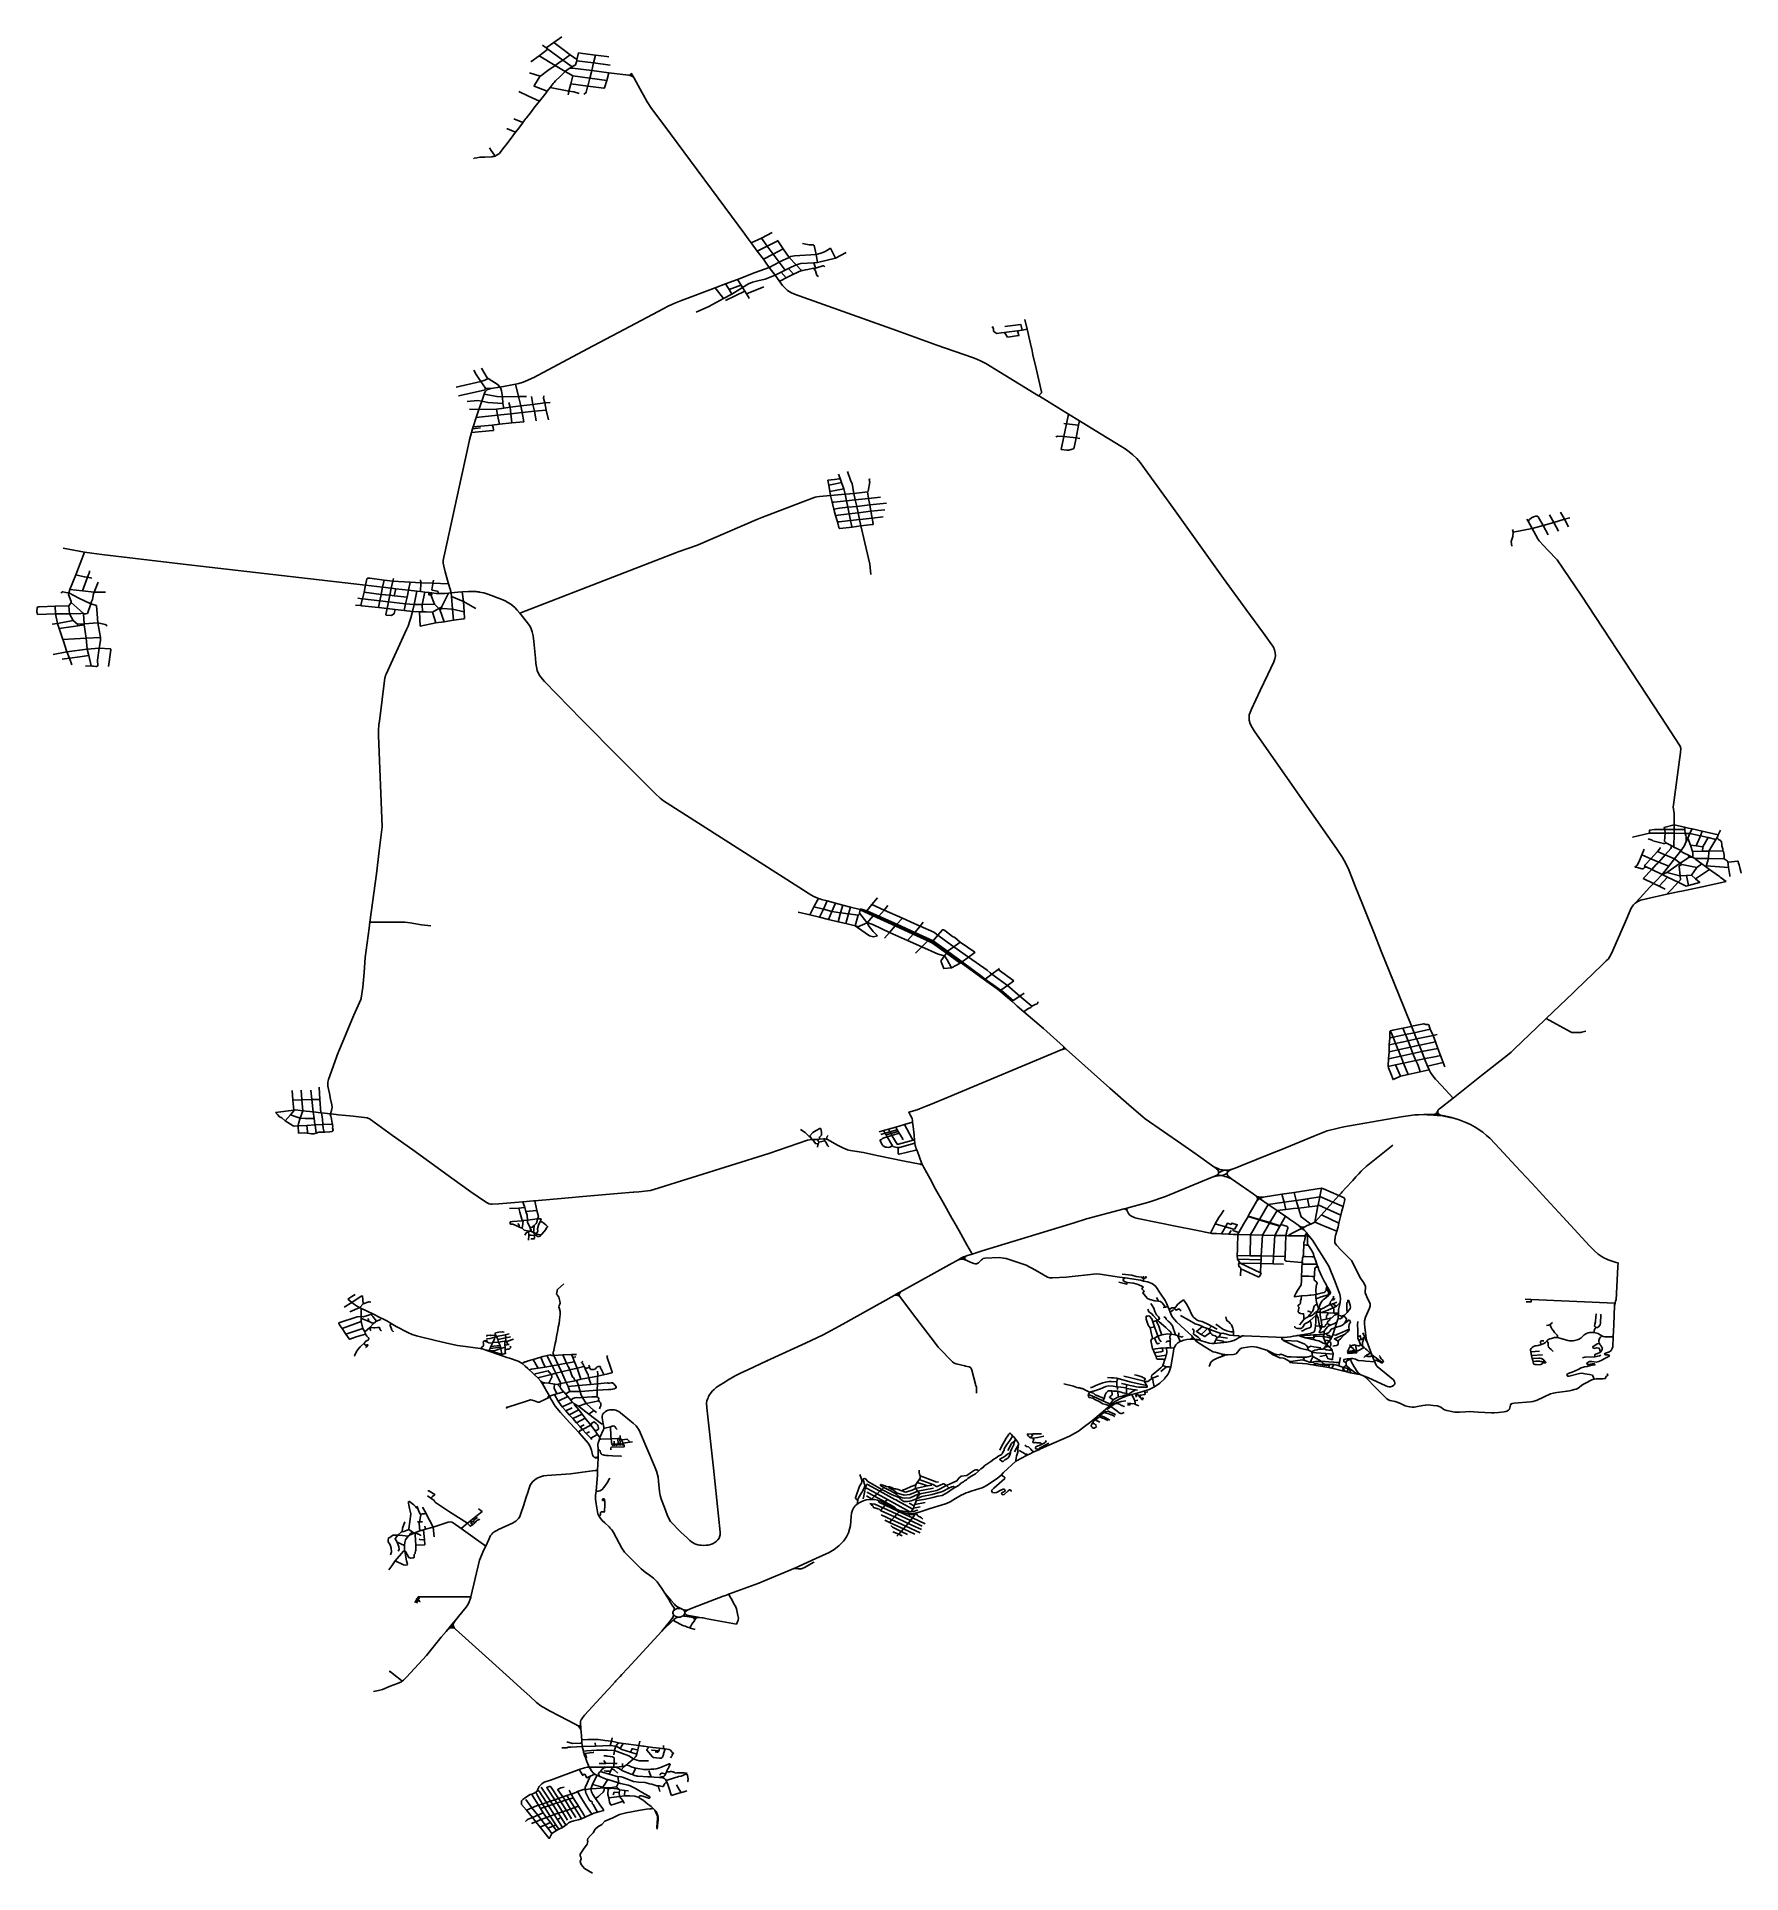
# Model space of a CAD drawing. Header units: inches. Extents: x 27.966 to 28.23, y 43.327 to 43.611.
import ezdxf

# ---------------------------------------------------------------- set-up
doc = ezdxf.new("R2010")
doc.units = ezdxf.units.IN
doc.header["$MEASUREMENT"] = 0

msp = doc.modelspace()

# ---------------------------------------------------------------- linework, layer by layer
for points in [[(28.04364, 43.60834), (28.04495, 43.60937)], [(28.04473, 43.60954), (28.04415, 43.60995)], [(28.04588, 43.61038), (28.04473, 43.60954)], [(28.04495, 43.60937), (28.04473, 43.60954)], [(28.0473, 43.60766), (28.04495, 43.60937)], [(28.04713, 43.61128), (28.04588, 43.61038)], [(28.04844, 43.6085), (28.04695, 43.6096), (28.04588, 43.61038)], [(28.04235, 43.60738), (28.04364, 43.60834)], [(28.04364, 43.60834), (28.0461, 43.60683)], [(28.04376, 43.60517), (28.04387, 43.60525), (28.04498, 43.60605), (28.0461, 43.60683)], [(28.0461, 43.60683), (28.04687, 43.60737), (28.0473, 43.60766)], [(28.0461, 43.60683), (28.04764, 43.60589)], [(28.0473, 43.60766), (28.04844, 43.6085)], [(28.04873, 43.60662), (28.0473, 43.60766)], [(28.04764, 43.60589), (28.04771, 43.60596), (28.04797, 43.60616), (28.04837, 43.60643)], [(28.04837, 43.60643), (28.04873, 43.60662)], [(28.05176, 43.60603), (28.04876, 43.6064), (28.04852, 43.60642), (28.04837, 43.60643)], [(28.04946, 43.60769), (28.04945, 43.60777), (28.04941, 43.60783), (28.04933, 43.60788), (28.04925, 43.60791), (28.04915, 43.60797), (28.04893, 43.60814), (28.04844, 43.6085)], [(28.04873, 43.60662), (28.04884, 43.60668), (28.04905, 43.6068), (28.04918, 43.60686), (28.04926, 43.60693), (28.04932, 43.6071), (28.04944, 43.60756)], [(28.04944, 43.60756), (28.04946, 43.60769)], [(28.04944, 43.60756), (28.05205, 43.60724)], [(28.04946, 43.60769), (28.04972, 43.60877), (28.05039, 43.6087), (28.05235, 43.60842)], [(28.05205, 43.60724), (28.05176, 43.60603)], [(28.05235, 43.60842), (28.05205, 43.60724)], [(28.05205, 43.60724), (28.05461, 43.6069)], [(28.05235, 43.60842), (28.05411, 43.60821), (28.05441, 43.60817)], [(28.04376, 43.60517), (28.04213, 43.60569)], [(28.04488, 43.60285), (28.04285, 43.60365), (28.04291, 43.60379), (28.04372, 43.60513), (28.04376, 43.60517)], [(28.04488, 43.60285), (28.04533, 43.60344)], [(28.04533, 43.60344), (28.04579, 43.60403), (28.04593, 43.6042), (28.04616, 43.60443), (28.04686, 43.60513), (28.04764, 43.60589)], [(28.04533, 43.60344), (28.04822, 43.60286)], [(28.04764, 43.60589), (28.04856, 43.60536), (28.04883, 43.60521)], [(28.04822, 43.60286), (28.04851, 43.60399)], [(28.04851, 43.60399), (28.04883, 43.60521)], [(28.05116, 43.60364), (28.04851, 43.60399)], [(28.04883, 43.60521), (28.05147, 43.60486)], [(28.05116, 43.60364), (28.05109, 43.60354), (28.05092, 43.6027), (28.05082, 43.60255), (28.05056, 43.6024)], [(28.05147, 43.60486), (28.05116, 43.60364)], [(28.05408, 43.60452), (28.05376, 43.60336), (28.05372, 43.60332), (28.05362, 43.60332), (28.05116, 43.60364)], [(28.05176, 43.60603), (28.05147, 43.60486)], [(28.05147, 43.60486), (28.05408, 43.60452)], [(28.05439, 43.6057), (28.05176, 43.60603)], [(28.05439, 43.6057), (28.05408, 43.60452)], [(28.05745, 43.60533), (28.05439, 43.6057)], [(28.05787, 43.60566), (28.05787, 43.60552), (28.05784, 43.60544), (28.05777, 43.60538), (28.05767, 43.60534), (28.05745, 43.60533)], [(28.05745, 43.60533), (28.05766, 43.60529), (28.05787, 43.60521), (28.05805, 43.60511), (28.05822, 43.60495), (28.05832, 43.60484)], [(28.05832, 43.60484), (28.05787, 43.60566)], [(28.07644, 43.57937), (28.07597, 43.58002), (28.07546, 43.58071), (28.06294, 43.59766), (28.06101, 43.60017), (28.06036, 43.60119), (28.05976, 43.60225), (28.05956, 43.60261), (28.05832, 43.60484)], [(28.04368, 43.60131), (28.042, 43.60208), (28.04046, 43.60278)], [(28.04109, 43.59799), (28.04157, 43.59861), (28.04164, 43.59871), (28.04228, 43.59952), (28.04296, 43.60044), (28.04368, 43.60131)], [(28.04368, 43.60131), (28.04469, 43.6026), (28.04488, 43.60285)], [(28.04822, 43.60286), (28.04818, 43.60247), (28.0481, 43.60227)], [(28.04822, 43.60286), (28.04897, 43.60277), (28.0498, 43.60247)], [(28.03973, 43.59857), (28.04109, 43.59799)], [(28.03997, 43.5965), (28.04025, 43.59687), (28.04108, 43.59795), (28.04109, 43.59799)], [(28.03686, 43.59282), (28.03697, 43.59288), (28.0374, 43.59316), (28.03747, 43.59323), (28.03758, 43.59336), (28.038, 43.59392), (28.03866, 43.59477), (28.03953, 43.59592), (28.03997, 43.5965)], [(28.03997, 43.5965), (28.03874, 43.59704), (28.03867, 43.59703), (28.03862, 43.59702)], [(28.03346, 43.59239), (28.03357, 43.59248), (28.03398, 43.59255), (28.03445, 43.59263), (28.03472, 43.59265), (28.03507, 43.59262), (28.03524, 43.59263), (28.03629, 43.59271), (28.03646, 43.59272), (28.03663, 43.59274), (28.03686, 43.59282)], [(28.03596, 43.59406), (28.03618, 43.59368), (28.03671, 43.59297), (28.03677, 43.5929), (28.03682, 43.59286), (28.03686, 43.59282)], [(28.07802, 43.58012), (28.07971, 43.58097)], [(28.07644, 43.57937), (28.07802, 43.58012)], [(28.07739, 43.5781), (28.07644, 43.57937)], [(28.07739, 43.5781), (28.07893, 43.57888)], [(28.07833, 43.57684), (28.07739, 43.5781)], [(28.07802, 43.58012), (28.07893, 43.57888)], [(28.07893, 43.57888), (28.08055, 43.5797)], [(28.07893, 43.57888), (28.07985, 43.57763)], [(28.08141, 43.57845), (28.07985, 43.57763)], [(28.08046, 43.57982), (28.08055, 43.5797)], [(28.08055, 43.5797), (28.08141, 43.57845)], [(28.08141, 43.57845), (28.0823, 43.57714)], [(28.08439, 43.57928), (28.08541, 43.57908), (28.08607, 43.57908), (28.0862, 43.57899), (28.08649, 43.5776)], [(28.08874, 43.57856), (28.08815, 43.57819), (28.08787, 43.57802), (28.08753, 43.57789), (28.08709, 43.57775), (28.08649, 43.5776)], [(28.08874, 43.57856), (28.08948, 43.57701)], [(28.08948, 43.57701), (28.09114, 43.57789)], [(28.07924, 43.57559), (28.07708, 43.57478), (28.07431, 43.57373)], [(28.07985, 43.57763), (28.07833, 43.57684)], [(28.07924, 43.57559), (28.07865, 43.57637), (28.07833, 43.57684)], [(28.08077, 43.57638), (28.07924, 43.57559)], [(28.08014, 43.57437), (28.07924, 43.57559)], [(28.07985, 43.57763), (28.08077, 43.57638)], [(28.0823, 43.57714), (28.08139, 43.57669), (28.08077, 43.57638)], [(28.08077, 43.57638), (28.0817, 43.57514)], [(28.08107, 43.57483), (28.0817, 43.57514)], [(28.0817, 43.57514), (28.08223, 43.5754)], [(28.08223, 43.5754), (28.08341, 43.57599)], [(28.08223, 43.5754), (28.083, 43.57455)], [(28.08649, 43.5776), (28.08313, 43.57737), (28.08285, 43.57733), (28.08255, 43.57725), (28.0823, 43.57714)], [(28.0823, 43.57714), (28.08341, 43.57599)], [(28.083, 43.57455), (28.08425, 43.57512)], [(28.08341, 43.57599), (28.08413, 43.5762), (28.08612, 43.57629)], [(28.08341, 43.57599), (28.08425, 43.57512)], [(28.08425, 43.57512), (28.08441, 43.57511), (28.08484, 43.57522), (28.0852, 43.57526), (28.0861, 43.57544), (28.0862, 43.57538)], [(28.08612, 43.57629), (28.08673, 43.57632)], [(28.08612, 43.57629), (28.08629, 43.57584), (28.0864, 43.57545)], [(28.0862, 43.57538), (28.0864, 43.57545)], [(28.0862, 43.57538), (28.08637, 43.57506), (28.08659, 43.57435), (28.08686, 43.57417)], [(28.0864, 43.57545), (28.08752, 43.57582), (28.08769, 43.5758), (28.08783, 43.57565)], [(28.08649, 43.5776), (28.08673, 43.57632)], [(28.08673, 43.57632), (28.08948, 43.57701)], [(28.07085, 43.57242), (28.06566, 43.57045), (28.06464, 43.57006), (28.06415, 43.56984), (28.06361, 43.56956), (28.06205, 43.56874), (28.05678, 43.56597), (28.05112, 43.56298), (28.04279, 43.55857), (28.04198, 43.55816), (28.04139, 43.55791), (28.04099, 43.55776), (28.0405, 43.55762), (28.03995, 43.5575)], [(28.07246, 43.57304), (28.07085, 43.57242)], [(28.07214, 43.57075), (28.07085, 43.57242)], [(28.07431, 43.57373), (28.07246, 43.57304)], [(28.07246, 43.57304), (28.07301, 43.57216)], [(28.07301, 43.57216), (28.07441, 43.57266), (28.07472, 43.57277), (28.07489, 43.57283)], [(28.07301, 43.57216), (28.07347, 43.57144)], [(28.07347, 43.57144), (28.07511, 43.57247)], [(28.07489, 43.57283), (28.07431, 43.57373)], [(28.07511, 43.57247), (28.07489, 43.57283)], [(28.07511, 43.57247), (28.07601, 43.57303), (28.07662, 43.57328), (28.07749, 43.57352), (28.0786, 43.57378), (28.08014, 43.57437)], [(28.07546, 43.57193), (28.07511, 43.57247)], [(28.07574, 43.57151), (28.07839, 43.57257)], [(28.08014, 43.57437), (28.08107, 43.57483)], [(28.08078, 43.57351), (28.08014, 43.57437)], [(28.08078, 43.57351), (28.08108, 43.57356), (28.08186, 43.57397)], [(28.12092, 43.55573), (28.11275, 43.56071), (28.11205, 43.56108), (28.11139, 43.56137), (28.11071, 43.56162), (28.1052, 43.56357), (28.09893, 43.5658), (28.08313, 43.57144), (28.08257, 43.57171), (28.08208, 43.57201), (28.08168, 43.57235), (28.08129, 43.5728), (28.08078, 43.57351)], [(28.08107, 43.57483), (28.08186, 43.57397)], [(28.08186, 43.57397), (28.083, 43.57455)], [(28.0679, 43.56864), (28.06987, 43.56954), (28.07214, 43.57075)], [(28.07214, 43.57075), (28.07347, 43.57144)], [(28.07247, 43.57047), (28.07546, 43.57193)], [(28.07574, 43.57151), (28.07546, 43.57193)], [(28.0761, 43.57078), (28.07609, 43.57095), (28.07574, 43.57151)], [(28.11569, 43.56642), (28.1182, 43.56673), (28.1184, 43.56588)], [(28.11915, 43.56601), (28.11882, 43.5675)], [(28.11369, 43.56639), (28.11385, 43.56634), (28.11395, 43.56601), (28.11396, 43.56571), (28.1142, 43.56549), (28.11444, 43.56535), (28.11514, 43.56544), (28.11564, 43.5655)], [(28.11564, 43.5655), (28.11594, 43.56556), (28.11768, 43.56575)], [(28.11564, 43.5655), (28.11612, 43.5648), (28.11789, 43.56503), (28.11768, 43.56575)], [(28.11768, 43.56575), (28.1184, 43.56588)], [(28.1184, 43.56588), (28.11915, 43.56601)], [(28.12092, 43.55573), (28.12119, 43.55597), (28.12129, 43.55605), (28.12133, 43.55611), (28.12136, 43.55617), (28.12137, 43.55626), (28.12136, 43.55634), (28.12054, 43.55993), (28.12005, 43.56205), (28.11986, 43.563), (28.11984, 43.5631), (28.11915, 43.56601)], [(28.03077, 43.55705), (28.03461, 43.55792)], [(28.03461, 43.55792), (28.03387, 43.559), (28.03352, 43.55967)], [(28.03461, 43.55792), (28.0352, 43.55815), (28.03573, 43.55839)], [(28.0353, 43.55691), (28.03461, 43.55792)], [(28.03469, 43.55999), (28.0356, 43.55847), (28.03573, 43.55839)], [(28.03573, 43.55839), (28.03726, 43.55742), (28.03756, 43.55707)], [(28.03115, 43.55571), (28.0351, 43.55661), (28.03528, 43.55672), (28.0353, 43.55691)], [(28.03511, 43.55599), (28.03473, 43.5549)], [(28.03614, 43.55682), (28.03587, 43.55675), (28.03555, 43.55663), (28.03535, 43.55648), (28.03522, 43.5563), (28.03511, 43.55599)], [(28.03511, 43.55599), (28.03711, 43.55558), (28.03795, 43.55556)], [(28.03614, 43.55682), (28.0353, 43.55691)], [(28.03756, 43.55707), (28.03614, 43.55682)], [(28.03995, 43.5575), (28.03917, 43.55736), (28.03756, 43.55707)], [(28.03795, 43.55556), (28.0378, 43.55648), (28.03771, 43.55684), (28.03756, 43.55707)], [(28.03795, 43.55556), (28.04044, 43.55561)], [(28.03802, 43.55453), (28.03795, 43.55556)], [(28.04044, 43.55561), (28.03995, 43.5575)], [(28.04044, 43.55561), (28.04165, 43.55563)], [(28.04077, 43.55416), (28.04044, 43.55561)], [(28.04266, 43.55437), (28.04243, 43.55561)], [(28.04435, 43.55572), (28.04432, 43.55535), (28.04448, 43.5546)], [(28.12553, 43.55287), (28.12105, 43.55564), (28.12092, 43.55573)], [(28.03248, 43.55482), (28.03406, 43.55497), (28.03473, 43.5549)], [(28.03282, 43.55362), (28.0343, 43.55361)], [(28.03389, 43.55237), (28.03342, 43.55089)], [(28.0343, 43.55361), (28.03389, 43.55237)], [(28.03389, 43.55237), (28.03718, 43.55271)], [(28.03473, 43.5549), (28.0343, 43.55361)], [(28.0343, 43.55361), (28.037, 43.55367)], [(28.03473, 43.5549), (28.03567, 43.5547), (28.03802, 43.55453)], [(28.037, 43.55367), (28.03816, 43.5538)], [(28.03718, 43.55271), (28.037, 43.55367)], [(28.03718, 43.55271), (28.03923, 43.55293)], [(28.03748, 43.5513), (28.03718, 43.55271)], [(28.03816, 43.5538), (28.03802, 43.55453)], [(28.03816, 43.5538), (28.03914, 43.55393)], [(28.03914, 43.55393), (28.03895, 43.55467)], [(28.03914, 43.55393), (28.04077, 43.55416)], [(28.03923, 43.55293), (28.03914, 43.55393)], [(28.03923, 43.55293), (28.04101, 43.55312)], [(28.03937, 43.55152), (28.03923, 43.55293)], [(28.03937, 43.55152), (28.04127, 43.55169), (28.04101, 43.55312)], [(28.04077, 43.55416), (28.04266, 43.55437)], [(28.04101, 43.55312), (28.04077, 43.55416)], [(28.04101, 43.55312), (28.04288, 43.55333)], [(28.04266, 43.55437), (28.04448, 43.5546)], [(28.04288, 43.55333), (28.04266, 43.55437)], [(28.04288, 43.55333), (28.04469, 43.55351)], [(28.04318, 43.55186), (28.04288, 43.55333)], [(28.04448, 43.5546), (28.04534, 43.5547)], [(28.04448, 43.5546), (28.04469, 43.55351)], [(28.04469, 43.55351), (28.04505, 43.55202)], [(28.12553, 43.55287), (28.12523, 43.55138)], [(28.12724, 43.55183), (28.12553, 43.55287)], [(28.03314, 43.55001), (28.03285, 43.54891), (28.03264, 43.54791), (28.03238, 43.54671), (28.0315, 43.54274), (28.03035, 43.53754), (28.02901, 43.53141), (28.02887, 43.53072), (28.02878, 43.53023), (28.02879, 43.52979), (28.02886, 43.52937), (28.0291, 43.52849), (28.02961, 43.52664)], [(28.03332, 43.55058), (28.03315, 43.55006), (28.03314, 43.55001)], [(28.03314, 43.55001), (28.03647, 43.55033), (28.03655, 43.55036), (28.03658, 43.5504)], [(28.03342, 43.55089), (28.03332, 43.55058)], [(28.03332, 43.55058), (28.03413, 43.55068), (28.03456, 43.55074)], [(28.03342, 43.55089), (28.03636, 43.55119)], [(28.03636, 43.55119), (28.03748, 43.5513)], [(28.03636, 43.55119), (28.0365, 43.55085), (28.03658, 43.5504)], [(28.03748, 43.5513), (28.03937, 43.55152)], [(28.12483, 43.5494), (28.12392, 43.54948), (28.12361, 43.54936)], [(28.12483, 43.5494), (28.12442, 43.54739), (28.1253, 43.54732), (28.12559, 43.54732), (28.12576, 43.54735), (28.12631, 43.54752), (28.12637, 43.54759), (28.12642, 43.54772), (28.12672, 43.5492)], [(28.12523, 43.55138), (28.12481, 43.55141)], [(28.12523, 43.55138), (28.12483, 43.5494)], [(28.12672, 43.5492), (28.12483, 43.5494)], [(28.12711, 43.55119), (28.12523, 43.55138)], [(28.12672, 43.5492), (28.12711, 43.55119)], [(28.12711, 43.55119), (28.12724, 43.55183)], [(28.17866, 43.45815), (28.17841, 43.45875), (28.17803, 43.4597), (28.1775, 43.46099), (28.17673, 43.46292), (28.1752, 43.46673), (28.17406, 43.46953), (28.17277, 43.47282), (28.17201, 43.47473), (28.17106, 43.47705), (28.16993, 43.47985), (28.16942, 43.48118), (28.16892, 43.48238), (28.16847, 43.48333), (28.16794, 43.48428), (28.16716, 43.4855), (28.15431, 43.50389), (28.15398, 43.50437), (28.15366, 43.50496), (28.15352, 43.5055), (28.1535, 43.50589), (28.15354, 43.50634), (28.15367, 43.50672), (28.15388, 43.5072), (28.15524, 43.51011), (28.15643, 43.51259), (28.15735, 43.51455), (28.15751, 43.51503), (28.15759, 43.5155), (28.15756, 43.51595), (28.15745, 43.5164), (28.15728, 43.5168), (28.15702, 43.5172), (28.15572, 43.51897), (28.15302, 43.52269), (28.14954, 43.52746), (28.14824, 43.52924), (28.14178, 43.5383), (28.13775, 43.5439), (28.13667, 43.5454), (28.13611, 43.54601), (28.1355, 43.5466), (28.13496, 43.54705), (28.1343, 43.54751), (28.13366, 43.54791), (28.1297, 43.55034), (28.12724, 43.55183)], [(28.12733, 43.54913), (28.12672, 43.5492)], [(28.09234, 43.54062), (28.09206, 43.54208), (28.09181, 43.54268), (28.09136, 43.54402)], [(28.09019, 43.54291), (28.09007, 43.54287), (28.08935, 43.54278), (28.08833, 43.54264), (28.08844, 43.54187)], [(28.08844, 43.54187), (28.08948, 43.54207), (28.09043, 43.54231)], [(28.08844, 43.54187), (28.08862, 43.54093)], [(28.08862, 43.54093), (28.09077, 43.54131)], [(28.08862, 43.54093), (28.08873, 43.5403)], [(28.09019, 43.54291), (28.08996, 43.54357)], [(28.09043, 43.54231), (28.09019, 43.54291)], [(28.09077, 43.54131), (28.09043, 43.54231)], [(28.09097, 43.5405), (28.09077, 43.54131)], [(28.09234, 43.54062), (28.09444, 43.54085)], [(28.09444, 43.54085), (28.09455, 43.54098), (28.09478, 43.54239), (28.09474, 43.5425), (28.09472, 43.54266), (28.09476, 43.54279), (28.09485, 43.54282)], [(28.09462, 43.53984), (28.09444, 43.54085)], [(28.04062, 43.52206), (28.06486, 43.53147), (28.06515, 43.53158), (28.068, 43.53255), (28.06826, 43.53264), (28.07731, 43.53657), (28.07809, 43.5369), (28.08441, 43.53932), (28.08634, 43.54001), (28.08661, 43.5401), (28.08702, 43.54015), (28.08873, 43.5403)], [(28.08873, 43.5403), (28.09097, 43.5405)], [(28.08873, 43.5403), (28.089, 43.53925)], [(28.089, 43.53925), (28.08925, 43.53925), (28.09119, 43.53947)], [(28.089, 43.53925), (28.08925, 43.53819)], [(28.08925, 43.53819), (28.09011, 43.53831), (28.09139, 43.53846)], [(28.08925, 43.53819), (28.08947, 43.53718)], [(28.09097, 43.5405), (28.09234, 43.54062)], [(28.09119, 43.53947), (28.09097, 43.5405)], [(28.09119, 43.53947), (28.09255, 43.53962)], [(28.09139, 43.53846), (28.09119, 43.53947)], [(28.09139, 43.53846), (28.09277, 43.53859)], [(28.09159, 43.53746), (28.09139, 43.53846)], [(28.09234, 43.54062), (28.09255, 43.53962)], [(28.09255, 43.53962), (28.09462, 43.53984)], [(28.09255, 43.53962), (28.09277, 43.53859)], [(28.09277, 43.53859), (28.0948, 43.53882)], [(28.09277, 43.53859), (28.09298, 43.53761)], [(28.09462, 43.53984), (28.09644, 43.54004)], [(28.0948, 43.53882), (28.09462, 43.53984)], [(28.0948, 43.53882), (28.09739, 43.53911)], [(28.09497, 43.53784), (28.0948, 43.53882)], [(28.09497, 43.53784), (28.09711, 43.53808)], [(28.08947, 43.53718), (28.09159, 43.53746)], [(28.08947, 43.53718), (28.08979, 43.53619)], [(28.09181, 43.53642), (28.09133, 43.53635), (28.09045, 43.53627), (28.09007, 43.53622), (28.08979, 43.53619)], [(28.08979, 43.53619), (28.09, 43.53532), (28.09006, 43.53524), (28.09015, 43.53519), (28.09207, 43.53539)], [(28.09159, 43.53746), (28.09298, 43.53761)], [(28.09181, 43.53642), (28.09159, 43.53746)], [(28.09321, 43.53655), (28.09276, 43.53651), (28.09181, 43.53642)], [(28.09207, 43.53539), (28.092, 43.53548), (28.09181, 43.53642)], [(28.09207, 43.53539), (28.09343, 43.53557)], [(28.09298, 43.53761), (28.09497, 43.53784)], [(28.09298, 43.53761), (28.09321, 43.53655)], [(28.09516, 43.53679), (28.09375, 43.53662), (28.09333, 43.53659), (28.09321, 43.53655)], [(28.09321, 43.53655), (28.09343, 43.53557)], [(28.09343, 43.53557), (28.09519, 43.5358), (28.0953, 43.53582), (28.0953, 43.53591), (28.09516, 43.53679)], [(28.09343, 43.53557), (28.09368, 43.53449), (28.09481, 43.52964), (28.09494, 43.52806)], [(28.09516, 43.53679), (28.09497, 43.53784)], [(28.09688, 43.53698), (28.09516, 43.53679)], [(28.19437, 43.5346), (28.19731, 43.53517)], [(28.19668, 43.53631), (28.19651, 43.53662)], [(28.19668, 43.53631), (28.19689, 43.53655), (28.19719, 43.53682), (28.19755, 43.53699), (28.19788, 43.53708), (28.19813, 43.53708), (28.19827, 43.53701), (28.199, 43.53565)], [(28.19731, 43.53517), (28.19668, 43.53631)], [(28.19731, 43.53517), (28.199, 43.53565)], [(28.21932, 43.48931), (28.2193, 43.49107), (28.21921, 43.49176), (28.21916, 43.49211), (28.21919, 43.49244), (28.22001, 43.49859), (28.22029, 43.50052), (28.22034, 43.50113), (28.22023, 43.50148), (28.21722, 43.50607), (28.20491, 43.52484), (28.20121, 43.53033), (28.19973, 43.53182), (28.19838, 43.53329), (28.19827, 43.53346), (28.19818, 43.53359), (28.19756, 43.53471), (28.19731, 43.53517)], [(28.199, 43.53565), (28.20067, 43.53613)], [(28.199, 43.53565), (28.19979, 43.5342)], [(28.19999, 43.5373), (28.20067, 43.53613)], [(28.20067, 43.53613), (28.20232, 43.5366)], [(28.20067, 43.53613), (28.20141, 43.53479)], [(28.20168, 43.53769), (28.20232, 43.5366)], [(28.20232, 43.5366), (28.20317, 43.53685)], [(28.20232, 43.5366), (28.20295, 43.53543)], [(28.19417, 43.53244), (28.19408, 43.53315), (28.19423, 43.53364), (28.19432, 43.53394), (28.19437, 43.5346)], [(28.19437, 43.5346), (28.19438, 43.53467), (28.19427, 43.535)], [(27.96995, 43.53214), (27.97327, 43.53153)], [(27.97189, 43.52801), (27.97327, 43.53153)], [(27.97327, 43.53153), (27.97437, 43.53137), (27.97595, 43.53117), (27.98852, 43.52968), (28.01496, 43.52661), (28.01675, 43.52641)], [(27.971, 43.52572), (27.97189, 43.52801)], [(27.97189, 43.52801), (27.97322, 43.52772), (27.97357, 43.52763), (27.97372, 43.52763)], [(27.97292, 43.52555), (27.97372, 43.52763)], [(27.97372, 43.52763), (27.97402, 43.52841), (27.97404, 43.52862)], [(27.97372, 43.52763), (27.97439, 43.5275)], [(27.97475, 43.52533), (27.97537, 43.52688)], [(28.01963, 43.52721), (28.01741, 43.52749), (28.01719, 43.52751), (28.01706, 43.52749), (28.01697, 43.52737), (28.01675, 43.52641)], [(28.0194, 43.5261), (28.01963, 43.52721)], [(28.021, 43.52704), (28.01963, 43.52721)], [(28.021, 43.52704), (28.02073, 43.52594)], [(28.02107, 43.52745), (28.021, 43.52704)], [(28.02366, 43.52686), (28.021, 43.52704)], [(28.02366, 43.52686), (28.0234, 43.52563)], [(28.02529, 43.52676), (28.02366, 43.52686)], [(28.02518, 43.52713), (28.02527, 43.52713), (28.0253, 43.52708), (28.02529, 43.52676)], [(28.02529, 43.52676), (28.02526, 43.52542)], [(28.02719, 43.52671), (28.02529, 43.52676)], [(28.02719, 43.52671), (28.02716, 43.52661), (28.02701, 43.52567), (28.02706, 43.52564), (28.02786, 43.52548), (28.02793, 43.52542), (28.02797, 43.52532), (28.02798, 43.52512)], [(28.02725, 43.52717), (28.02719, 43.52671)], [(28.02961, 43.52664), (28.02719, 43.52671)], [(28.02961, 43.52664), (28.02984, 43.52581), (28.03, 43.52522)], [(27.97081, 43.52524), (27.97035, 43.52528), (27.9699, 43.52536), (27.96978, 43.52537), (27.96974, 43.52535), (27.96969, 43.5253), (27.9697, 43.52518)], [(27.97119, 43.52371), (27.97119, 43.52387), (27.9708, 43.52499), (27.97081, 43.52524)], [(27.97081, 43.52524), (27.971, 43.52572)], [(27.97423, 43.52352), (27.97238, 43.52441), (27.97081, 43.52524)], [(27.971, 43.52572), (27.97292, 43.52555)], [(27.97292, 43.52555), (27.97475, 43.52533)], [(27.97423, 43.52352), (27.97434, 43.52387), (27.97447, 43.52418), (27.97454, 43.5245), (27.97467, 43.52506), (27.97475, 43.52533)], [(27.97475, 43.52533), (27.97649, 43.52533)], [(28.01555, 43.52439), (28.01621, 43.52428), (28.0163, 43.5243)], [(28.0163, 43.5243), (28.01623, 43.5242), (28.01603, 43.52324)], [(28.01652, 43.52533), (28.0163, 43.5243)], [(28.0163, 43.5243), (28.01898, 43.52399)], [(28.01675, 43.52641), (28.01652, 43.52533)], [(28.01652, 43.52533), (28.01918, 43.52498)], [(28.01675, 43.52641), (28.0194, 43.5261)], [(28.01875, 43.52294), (28.01898, 43.52399)], [(28.01898, 43.52399), (28.01918, 43.52498)], [(28.01898, 43.52399), (28.02032, 43.52382)], [(28.01918, 43.52498), (28.0194, 43.5261)], [(28.01918, 43.52498), (28.02051, 43.52484)], [(28.0194, 43.5261), (28.02073, 43.52594)], [(28.02032, 43.52382), (28.0201, 43.52278)], [(28.02051, 43.52484), (28.02032, 43.52382)], [(28.02032, 43.52382), (28.02295, 43.52353)], [(28.02073, 43.52594), (28.02051, 43.52484)], [(28.02051, 43.52484), (28.02116, 43.52477)], [(28.02073, 43.52594), (28.02142, 43.52586)], [(28.02116, 43.52477), (28.02142, 43.52586)], [(28.02116, 43.52477), (28.02317, 43.52454)], [(28.02142, 43.52586), (28.0234, 43.52563)], [(28.02317, 43.52454), (28.02295, 43.52353)], [(28.0234, 43.52563), (28.02317, 43.52454)], [(28.0234, 43.52563), (28.0247, 43.52548)], [(28.0247, 43.52548), (28.02427, 43.52341), (28.02427, 43.5234)], [(28.0247, 43.52548), (28.02526, 43.52542)], [(28.02526, 43.52542), (28.02594, 43.52534)], [(28.02594, 43.52534), (28.02553, 43.52341)], [(28.02594, 43.52534), (28.0266, 43.52526)], [(28.02657, 43.5251), (28.02653, 43.52493), (28.02685, 43.5249)], [(28.0266, 43.52526), (28.02657, 43.5251)], [(28.02657, 43.5251), (28.02699, 43.52505)], [(28.0266, 43.52526), (28.02703, 43.52521)], [(28.02685, 43.5249), (28.02697, 43.52492), (28.02699, 43.52505)], [(28.02685, 43.5249), (28.02743, 43.52345)], [(28.02699, 43.52505), (28.02703, 43.52521)], [(28.02703, 43.52521), (28.02768, 43.52514), (28.02798, 43.52512)], [(28.02798, 43.52512), (28.02809, 43.52511), (28.02859, 43.52511), (28.02907, 43.52513), (28.02961, 43.52518)], [(28.02851, 43.52301), (28.02961, 43.52518)], [(28.02961, 43.52518), (28.03, 43.52522)], [(28.03, 43.52522), (28.03106, 43.52531), (28.03173, 43.52536)], [(28.03, 43.52522), (28.03006, 43.52467)], [(28.03006, 43.52467), (28.03023, 43.52269)], [(28.03006, 43.52467), (28.0319, 43.52386)], [(28.03173, 43.52536), (28.0327, 43.52543), (28.03331, 43.52543), (28.0335, 43.52543), (28.03377, 43.52542), (28.03386, 43.52541), (28.03401, 43.5254), (28.03429, 43.52536), (28.03437, 43.52535), (28.03469, 43.52529), (28.03506, 43.52521), (28.03537, 43.52514), (28.03639, 43.52478), (28.03676, 43.52463), (28.03777, 43.52424), (28.03834, 43.52399), (28.0388, 43.52375), (28.03922, 43.52346), (28.03956, 43.5232), (28.03986, 43.52293), (28.04021, 43.52254), (28.04062, 43.52206)], [(28.03173, 43.52536), (28.0319, 43.52386)], [(28.0319, 43.52386), (28.03201, 43.52228)], [(28.0319, 43.52386), (28.03372, 43.52283), (28.03382, 43.52278)], [(27.96871, 43.52318), (27.96628, 43.52307), (27.96609, 43.52304), (27.96599, 43.523), (27.96592, 43.5229), (27.96587, 43.52238), (27.96586, 43.52224), (27.96593, 43.52211), (27.96598, 43.52188)], [(27.96878, 43.52197), (27.96598, 43.52188)], [(27.97083, 43.52322), (27.96871, 43.52318)], [(27.96871, 43.52318), (27.96878, 43.52197)], [(27.97094, 43.522), (27.96878, 43.52197)], [(27.96878, 43.52197), (27.96905, 43.5205)], [(27.97149, 43.52095), (27.96905, 43.5205)], [(27.97083, 43.52322), (27.97119, 43.52371)], [(27.97094, 43.522), (27.97083, 43.52322)], [(27.97303, 43.52208), (27.97268, 43.52205), (27.97094, 43.522)], [(27.97149, 43.52095), (27.97094, 43.522)], [(27.97119, 43.52371), (27.97303, 43.52208)], [(27.97215, 43.52039), (27.97149, 43.52095)], [(27.97303, 43.52208), (27.97312, 43.52195)], [(27.97312, 43.52195), (27.97344, 43.52197), (27.97371, 43.52204), (27.97423, 43.52352)], [(27.97312, 43.52195), (27.97321, 43.52044)], [(27.97533, 43.52057), (27.97521, 43.52198), (27.97511, 43.52326), (27.97423, 43.52352)], [(28.01521, 43.52333), (28.01603, 43.52324)], [(28.01603, 43.52324), (28.01619, 43.52322), (28.01875, 43.52294)], [(28.02404, 43.52234), (28.02377, 43.52135), (28.02363, 43.52088), (28.02334, 43.52009), (28.0231, 43.51955), (28.01994, 43.51262), (28.01985, 43.51241), (28.01978, 43.5122), (28.01974, 43.51205), (28.01891, 43.50539), (28.01882, 43.50483), (28.01881, 43.50474), (28.01875, 43.50401), (28.01875, 43.50314), (28.01932, 43.48899), (28.01888, 43.48532), (28.01843, 43.48172), (28.01744, 43.47426)], [(28.01875, 43.52294), (28.0201, 43.52278)], [(28.0201, 43.52278), (28.0199, 43.52185), (28.01991, 43.52181), (28.01996, 43.52178), (28.02074, 43.52171)], [(28.0201, 43.52278), (28.02133, 43.52264)], [(28.02133, 43.52264), (28.0212, 43.52203), (28.02118, 43.52198), (28.02074, 43.52171)], [(28.02133, 43.52264), (28.02273, 43.52247)], [(28.02295, 43.52353), (28.02273, 43.52247)], [(28.02273, 43.52247), (28.02404, 43.52234)], [(28.02295, 43.52353), (28.02427, 43.5234)], [(28.02427, 43.5234), (28.02404, 43.52234)], [(28.02404, 43.52234), (28.02508, 43.52231)], [(28.02427, 43.5234), (28.02553, 43.52341)], [(28.02508, 43.52231), (28.0252, 43.52007)], [(28.02508, 43.52231), (28.02555, 43.52229)], [(28.02553, 43.52341), (28.02743, 43.52345)], [(28.02553, 43.52341), (28.02555, 43.52229)], [(28.02555, 43.52229), (28.02613, 43.52228), (28.02714, 43.52225)], [(28.02714, 43.52225), (28.02812, 43.5228)], [(28.02714, 43.52225), (28.02765, 43.52059)], [(28.02743, 43.52345), (28.02812, 43.5228)], [(28.02812, 43.5228), (28.02851, 43.52301)], [(28.02812, 43.5228), (28.02823, 43.52266)], [(28.02823, 43.52266), (28.02863, 43.52281)], [(28.02823, 43.52266), (28.0289, 43.52075)], [(28.02851, 43.52301), (28.02863, 43.52281)], [(28.02863, 43.52281), (28.03023, 43.52269)], [(28.03037, 43.52097), (28.0289, 43.52075)], [(28.03023, 43.52269), (28.03037, 43.52097)], [(28.03023, 43.52269), (28.03201, 43.52228)], [(28.03201, 43.52228), (28.03205, 43.52126), (28.03197, 43.52121), (28.03037, 43.52097)], [(28.04062, 43.52206), (28.04183, 43.52058), (28.04221, 43.52003), (28.04239, 43.51963), (28.04256, 43.51917), (28.04268, 43.51857), (28.04278, 43.51768), (28.04293, 43.51616), (28.04304, 43.5151), (28.04312, 43.51429), (28.04319, 43.51376), (28.04331, 43.51323), (28.04361, 43.51255), (28.04387, 43.51216), (28.04444, 43.51149), (28.05019, 43.50562), (28.0562, 43.49953), (28.06157, 43.49419), (28.06233, 43.49345), (28.06288, 43.49304), (28.08381, 43.4797), (28.08524, 43.47877), (28.08568, 43.47849), (28.08616, 43.47823), (28.08687, 43.47791)], [(27.96905, 43.5205), (27.96825, 43.52037)], [(27.96905, 43.5205), (27.96933, 43.51971)], [(27.96933, 43.51971), (27.97224, 43.52013)], [(27.96933, 43.51971), (27.96992, 43.51801)], [(27.9735, 43.51819), (27.96992, 43.51801)], [(27.97215, 43.52039), (27.97321, 43.52044)], [(27.97224, 43.52013), (27.97215, 43.52039)], [(27.97224, 43.52013), (27.97322, 43.52028)], [(27.97321, 43.52044), (27.97533, 43.52057)], [(27.97321, 43.52044), (27.97322, 43.52028)], [(27.97322, 43.52028), (27.9735, 43.51819)], [(27.97574, 43.51832), (27.9735, 43.51819)], [(27.9735, 43.51819), (27.97367, 43.5165)], [(27.97574, 43.51832), (27.97533, 43.52057)], [(27.97533, 43.52057), (27.97579, 43.52048), (27.97647, 43.52033), (27.97662, 43.52025), (27.9767, 43.52007)], [(27.97551, 43.51668), (27.97574, 43.51785), (27.97574, 43.51832)], [(28.02765, 43.52059), (28.0252, 43.52007)], [(28.0289, 43.52075), (28.02765, 43.52059)], [(27.96842, 43.51568), (27.97054, 43.5161)], [(27.96992, 43.51801), (27.96995, 43.51792), (27.97054, 43.5161)], [(27.97054, 43.5161), (27.97367, 43.5165)], [(27.97054, 43.5161), (27.97095, 43.51512)], [(27.97095, 43.51512), (27.97251, 43.51534), (27.97319, 43.5154), (27.97393, 43.51551)], [(27.97367, 43.5165), (27.97551, 43.51668)], [(27.97367, 43.5165), (27.97393, 43.51551)], [(27.97393, 43.51551), (27.97429, 43.51391)], [(27.97429, 43.51391), (27.9745, 43.51387), (27.97465, 43.51387), (27.975, 43.51385), (27.97515, 43.51385), (27.97524, 43.51387), (27.9753, 43.51394), (27.97527, 43.51479), (27.97551, 43.51668)], [(27.97551, 43.51668), (27.97724, 43.51656), (27.97734, 43.5165), (27.97735, 43.51642), (27.97698, 43.51382)], [(27.96981, 43.51498), (27.97095, 43.51512)], [(27.97095, 43.51512), (27.97132, 43.51409)], [(27.97343, 43.51388), (27.97429, 43.51391)], [(28.21287, 43.48744), (28.2155, 43.48803)], [(28.21811, 43.48651), (28.21783, 43.48645), (28.21762, 43.48643), (28.216, 43.48685), (28.21591, 43.48694), (28.21528, 43.48716)], [(28.21785, 43.48859), (28.21625, 43.48858), (28.21546, 43.48848), (28.2155, 43.48803)], [(28.2155, 43.48803), (28.21788, 43.48801)], [(28.21932, 43.48931), (28.21771, 43.4889)], [(28.21785, 43.48859), (28.21784, 43.48869), (28.21771, 43.4889)], [(28.21811, 43.48651), (28.21782, 43.48679), (28.21788, 43.48801)], [(28.21788, 43.48801), (28.21785, 43.48859)], [(28.21931, 43.48859), (28.21785, 43.48859)], [(28.21788, 43.48801), (28.2193, 43.48801)], [(28.21927, 43.48589), (28.2193, 43.48801)], [(28.2193, 43.48801), (28.21931, 43.48859)], [(28.2193, 43.48801), (28.22102, 43.48798)], [(28.21931, 43.48859), (28.21932, 43.48931)], [(28.22094, 43.48859), (28.21931, 43.48859)], [(28.22091, 43.48897), (28.21932, 43.48931)], [(28.22206, 43.48871), (28.22152, 43.48883), (28.22091, 43.48897)], [(28.22091, 43.48897), (28.22093, 43.48866), (28.22094, 43.48859)], [(28.22094, 43.48859), (28.22102, 43.48798)], [(28.22102, 43.48798), (28.22174, 43.48799)], [(28.22102, 43.48798), (28.2211, 43.48767), (28.22115, 43.48746), (28.22113, 43.48689), (28.22122, 43.48684)], [(28.2214, 43.48724), (28.22122, 43.48684)], [(28.22174, 43.48799), (28.2214, 43.48724)], [(28.2214, 43.48724), (28.22182, 43.48619)], [(28.22206, 43.48871), (28.2219, 43.48835), (28.22174, 43.48799)], [(28.22335, 43.48762), (28.22174, 43.48799)], [(28.22206, 43.48871), (28.22364, 43.48836)], [(28.22272, 43.48606), (28.22335, 43.48762)], [(28.22335, 43.48762), (28.22364, 43.48836)], [(28.22454, 43.48735), (28.22335, 43.48762)], [(28.22364, 43.48836), (28.22613, 43.4878)], [(28.22373, 43.48591), (28.22454, 43.48735)], [(28.22574, 43.48708), (28.22454, 43.48735)], [(28.22464, 43.48525), (28.22574, 43.48708)], [(28.22574, 43.48708), (28.22595, 43.48738)], [(28.22595, 43.48738), (28.22602, 43.48748), (28.22613, 43.4878)], [(28.22595, 43.48738), (28.226, 43.48719), (28.22616, 43.48705), (28.22647, 43.48688), (28.22656, 43.4868), (28.22663, 43.48666), (28.22665, 43.48631), (28.22666, 43.4861), (28.22682, 43.48561), (28.22685, 43.4854), (28.22681, 43.48528)], [(28.22613, 43.4878), (28.22646, 43.48849)], [(28.2143, 43.48466), (28.21382, 43.48357), (28.21358, 43.48309), (28.2135, 43.48297), (28.21325, 43.48283), (28.21324, 43.4828)], [(28.2143, 43.48466), (28.21467, 43.48558)], [(28.2157, 43.48408), (28.2143, 43.48466)], [(28.21506, 43.48278), (28.2147, 43.48295), (28.2148, 43.48311), (28.2157, 43.48408)], [(28.2157, 43.48408), (28.2167, 43.48519)], [(28.21694, 43.48357), (28.2157, 43.48408)], [(28.2167, 43.48519), (28.21705, 43.48556), (28.21713, 43.48575), (28.21716, 43.48581)], [(28.21789, 43.48468), (28.21738, 43.4849), (28.2167, 43.48519)], [(28.21789, 43.48468), (28.21694, 43.48357)], [(28.21891, 43.48608), (28.21883, 43.48594), (28.21881, 43.48583), (28.21877, 43.48564), (28.21789, 43.48468)], [(28.21934, 43.48406), (28.21789, 43.48468)], [(28.21891, 43.48608), (28.21811, 43.48651)], [(28.21934, 43.48406), (28.21845, 43.48295)], [(28.21927, 43.48589), (28.21891, 43.48608)], [(28.22038, 43.48537), (28.21927, 43.48589)], [(28.22028, 43.48525), (28.21934, 43.48406)], [(28.21934, 43.48406), (28.22022, 43.48338)], [(28.22157, 43.48428), (28.22022, 43.48338)], [(28.22038, 43.48537), (28.22028, 43.48525)], [(28.22028, 43.48525), (28.22085, 43.48496), (28.22152, 43.48462)], [(28.22122, 43.48684), (28.22102, 43.4864), (28.22085, 43.48604), (28.22071, 43.4858), (28.22038, 43.48537)], [(28.22152, 43.48462), (28.22208, 43.48434)], [(28.22152, 43.48462), (28.22157, 43.48428)], [(28.22208, 43.48434), (28.22157, 43.48428)], [(28.22182, 43.48619), (28.22214, 43.48522)], [(28.22272, 43.48606), (28.22182, 43.48619)], [(28.22208, 43.48434), (28.22219, 43.48429)], [(28.22214, 43.48522), (28.22367, 43.48524)], [(28.22214, 43.48522), (28.22216, 43.48495), (28.22219, 43.48429)], [(28.22219, 43.48429), (28.22257, 43.4841)], [(28.22257, 43.4841), (28.22459, 43.48411)], [(28.22257, 43.4841), (28.22266, 43.48396), (28.22358, 43.4833)], [(28.22373, 43.48591), (28.22272, 43.48606)], [(28.22367, 43.48524), (28.22373, 43.48591)], [(28.22367, 43.48524), (28.22464, 43.48525)], [(28.22459, 43.48411), (28.22428, 43.48307), (28.22426, 43.48298)], [(28.22464, 43.48525), (28.22459, 43.48411)], [(28.22459, 43.48411), (28.22704, 43.48404)], [(28.22464, 43.48525), (28.22681, 43.48528)], [(28.22681, 43.48528), (28.22691, 43.48519), (28.22702, 43.48462), (28.22704, 43.48404)], [(28.22704, 43.48404), (28.22748, 43.48373), (28.22759, 43.48365)], [(28.21506, 43.48278), (28.21481, 43.48278), (28.21467, 43.48269), (28.21449, 43.48252), (28.21433, 43.4825), (28.21376, 43.48265), (28.21325, 43.48279), (28.21324, 43.4828)], [(28.21582, 43.48242), (28.21451, 43.48103)], [(28.21582, 43.48242), (28.21506, 43.48278)], [(28.21694, 43.48357), (28.21679, 43.48337), (28.21647, 43.48313), (28.21582, 43.48242)], [(28.21742, 43.48165), (28.21582, 43.48242)], [(28.21742, 43.48165), (28.21647, 43.48063), (28.2161, 43.48025)], [(28.21845, 43.48295), (28.21694, 43.48357)], [(28.21827, 43.48124), (28.21697, 43.47982)], [(28.21845, 43.48295), (28.21742, 43.48165)], [(28.21815, 43.48197), (28.21742, 43.48165)], [(28.21742, 43.48165), (28.21827, 43.48124)], [(28.22022, 43.48338), (28.21815, 43.48197)], [(28.22023, 43.48145), (28.22017, 43.48144), (28.21815, 43.48197)], [(28.21827, 43.48124), (28.21993, 43.48043)], [(28.22023, 43.48145), (28.22026, 43.48079), (28.21993, 43.48043)], [(28.22046, 43.48321), (28.22012, 43.48298), (28.22009, 43.48288), (28.22023, 43.48145)], [(28.22022, 43.48338), (28.22046, 43.48321), (28.22046, 43.48321)], [(28.22121, 43.48149), (28.22023, 43.48145)], [(28.22046, 43.48321), (28.22278, 43.48271)], [(28.22197, 43.48152), (28.22121, 43.48149)], [(28.22121, 43.48149), (28.22153, 43.47994)], [(28.22278, 43.48271), (28.22197, 43.48152)], [(28.22197, 43.48152), (28.2226, 43.48098)], [(28.22478, 43.48243), (28.2226, 43.48098)], [(28.22358, 43.4833), (28.22278, 43.48271)], [(28.22358, 43.4833), (28.22414, 43.4829)], [(28.22426, 43.48298), (28.22414, 43.4829)], [(28.22414, 43.4829), (28.22478, 43.48243)], [(28.22426, 43.48298), (28.22772, 43.48274)], [(28.22478, 43.48243), (28.22631, 43.48132), (28.22641, 43.48124), (28.22737, 43.48054)], [(28.22759, 43.48365), (28.22771, 43.48357), (28.2291, 43.48371), (28.22914, 43.48371)], [(28.22759, 43.48365), (28.22772, 43.48274)], [(28.22772, 43.48274), (28.22785, 43.48178), (28.22789, 43.48153), (28.22789, 43.48132)], [(28.22968, 43.48187), (28.22961, 43.48212), (28.2295, 43.48247), (28.22934, 43.48311), (28.22927, 43.48337), (28.2292, 43.48364), (28.22919, 43.48368), (28.22916, 43.4837), (28.22914, 43.48371)], [(28.2161, 43.48025), (28.21568, 43.47981), (28.21554, 43.47966), (28.21404, 43.47805), (28.21325, 43.47721)], [(28.21325, 43.47721), (28.21368, 43.47747), (28.21408, 43.47765), (28.21434, 43.47774), (28.21501, 43.47789), (28.21817, 43.47858)], [(28.2161, 43.48025), (28.21451, 43.48103)], [(28.2161, 43.48025), (28.21697, 43.47982)], [(28.21697, 43.47982), (28.21771, 43.47945), (28.21791, 43.47935)], [(28.21817, 43.47858), (28.22011, 43.47899), (28.2205, 43.47908), (28.22436, 43.4799), (28.22737, 43.48054)], [(28.21993, 43.48043), (28.21888, 43.47933), (28.21817, 43.47858)], [(28.21993, 43.48043), (28.22022, 43.48029)], [(28.22153, 43.47994), (28.22113, 43.47983), (28.22022, 43.48029)], [(28.2226, 43.48098), (28.22324, 43.48046), (28.22322, 43.4804), (28.22153, 43.47994)], [(28.08373, 43.4758), (28.08551, 43.47538)], [(28.08615, 43.47666), (28.08551, 43.47538)], [(28.08687, 43.47791), (28.0867, 43.47768), (28.08615, 43.47666)], [(28.08761, 43.47628), (28.08615, 43.47666)], [(28.08687, 43.47791), (28.08706, 43.47785), (28.08733, 43.47776), (28.08822, 43.47754)], [(28.087, 43.47502), (28.08761, 43.47628)], [(28.08761, 43.47628), (28.08822, 43.47754)], [(28.08894, 43.47593), (28.08761, 43.47628)], [(28.08822, 43.47754), (28.08949, 43.4772)], [(28.08894, 43.47593), (28.0884, 43.47469)], [(28.08949, 43.4772), (28.08894, 43.47593)], [(28.09027, 43.47573), (28.08894, 43.47593)], [(28.08949, 43.4772), (28.09061, 43.47691)], [(28.08991, 43.47433), (28.09027, 43.47573)], [(28.09027, 43.47573), (28.09061, 43.47691)], [(28.09152, 43.47556), (28.09027, 43.47573)], [(28.09061, 43.47691), (28.0918, 43.4766)], [(28.09152, 43.47556), (28.09111, 43.47404)], [(28.0918, 43.4766), (28.09152, 43.47556)], [(28.09301, 43.47533), (28.09152, 43.47556)], [(28.0918, 43.4766), (28.0933, 43.47621)], [(28.09301, 43.47533), (28.09314, 43.47545), (28.09319, 43.47565)], [(28.09319, 43.47565), (28.0933, 43.47615)], [(28.09319, 43.47565), (28.0944, 43.47417)], [(28.09435, 43.47604), (28.09329, 43.47633)], [(28.0933, 43.47621), (28.09375, 43.47608), (28.09421, 43.47591)], [(28.0933, 43.47615), (28.0933, 43.47621)], [(28.09531, 43.47523), (28.0933, 43.47615)], [(28.09421, 43.47591), (28.09435, 43.47604)], [(28.09421, 43.47591), (28.09543, 43.47535)], [(28.09435, 43.47604), (28.09512, 43.47699)], [(28.09622, 43.47519), (28.09435, 43.47604)], [(28.09512, 43.47699), (28.09598, 43.47801)], [(28.09512, 43.47699), (28.09702, 43.47614)], [(28.09622, 43.47519), (28.09702, 43.47614)], [(28.09702, 43.47614), (28.09761, 43.47684)], [(28.09702, 43.47614), (28.09984, 43.4749)], [(28.1995, 43.45935), (28.20364, 43.46332), (28.20406, 43.46372), (28.20816, 43.46766), (28.20877, 43.46827), (28.20912, 43.4686), (28.20936, 43.46896), (28.20958, 43.46941), (28.2116, 43.47402), (28.21265, 43.47643), (28.21283, 43.47674), (28.21301, 43.47695), (28.21325, 43.47721)], [(28.01744, 43.47426), (28.01731, 43.47334), (28.0167, 43.46878), (28.01653, 43.46646), (28.01635, 43.4642), (28.01608, 43.46251), (28.01606, 43.46246), (28.016, 43.46232), (28.01492, 43.45986), (28.01488, 43.45977), (28.0126, 43.4543), (28.01252, 43.45407), (28.011, 43.44993), (28.01092, 43.44949), (28.01091, 43.4489), (28.01115, 43.44775), (28.01133, 43.44686), (28.01153, 43.44602), (28.01157, 43.4456), (28.01148, 43.44513), (28.01133, 43.44462)], [(28.01744, 43.47426), (28.01795, 43.47424), (28.01991, 43.47426), (28.02215, 43.47428), (28.02286, 43.47426), (28.02366, 43.47414), (28.02543, 43.47386), (28.02688, 43.47369)], [(28.08551, 43.47538), (28.087, 43.47502)], [(28.087, 43.47502), (28.0884, 43.47469)], [(28.0884, 43.47469), (28.08991, 43.47433)], [(28.08991, 43.47433), (28.09111, 43.47404)], [(28.09111, 43.47404), (28.09253, 43.4737)], [(28.09253, 43.4737), (28.09301, 43.47533)], [(28.09253, 43.4737), (28.0926, 43.47365)], [(28.0926, 43.47365), (28.09264, 43.47366), (28.09276, 43.47363), (28.093, 43.47358), (28.09304, 43.47356)], [(28.0926, 43.47365), (28.0929, 43.47344)], [(28.0929, 43.47344), (28.09304, 43.47356)], [(28.0929, 43.47344), (28.09473, 43.47213), (28.09536, 43.472), (28.09597, 43.47217)], [(28.09304, 43.47356), (28.09332, 43.4737), (28.0944, 43.47417)], [(28.0944, 43.47417), (28.09531, 43.47523)], [(28.0944, 43.47417), (28.09472, 43.47361), (28.09532, 43.4728), (28.09597, 43.47217)], [(28.0944, 43.47417), (28.09457, 43.47416), (28.09538, 43.47386), (28.09783, 43.47266)], [(28.09531, 43.47523), (28.09543, 43.47535)], [(28.09873, 43.47368), (28.09531, 43.47523)], [(28.09543, 43.47535), (28.0961, 43.47505)], [(28.0961, 43.47505), (28.09622, 43.47519)], [(28.0961, 43.47505), (28.09902, 43.47372), (28.10166, 43.47253)], [(28.09899, 43.47393), (28.09622, 43.47519)], [(28.09706, 43.47181), (28.09783, 43.47266)], [(28.09783, 43.47266), (28.09873, 43.47368)], [(28.09783, 43.47266), (28.10063, 43.47143)], [(28.10151, 43.47241), (28.09873, 43.47368)], [(28.09984, 43.4749), (28.09899, 43.47393)], [(28.10176, 43.47266), (28.09899, 43.47393)], [(28.09984, 43.4749), (28.10165, 43.47406), (28.10257, 43.47364)], [(28.10176, 43.47266), (28.10166, 43.47253)], [(28.10257, 43.47364), (28.10176, 43.47266)], [(28.1046, 43.47138), (28.10405, 43.47162), (28.10176, 43.47266)], [(28.10308, 43.47426), (28.10257, 43.47364)], [(28.10257, 43.47364), (28.10469, 43.47271), (28.10535, 43.47225)], [(28.10881, 43.47119), (28.10794, 43.47188), (28.10758, 43.47207), (28.10642, 43.47295), (28.10623, 43.47308), (28.10611, 43.4731), (28.10604, 43.47308), (28.10535, 43.47225)], [(28.10063, 43.47143), (28.10151, 43.47241)], [(28.10063, 43.47143), (28.10283, 43.47043)], [(28.10151, 43.47241), (28.10166, 43.47253)], [(28.1038, 43.47137), (28.10151, 43.47241)], [(28.10166, 43.47253), (28.10392, 43.47151)], [(28.10185, 43.46948), (28.10283, 43.47043)], [(28.10283, 43.47043), (28.1038, 43.47137)], [(28.10283, 43.47043), (28.10536, 43.46929), (28.10635, 43.46905)], [(28.1038, 43.47137), (28.10392, 43.47151)], [(28.10665, 43.46948), (28.10448, 43.47102), (28.10422, 43.47117), (28.1038, 43.47137)], [(28.10392, 43.47151), (28.10403, 43.47146), (28.1044, 43.47126), (28.10667, 43.46961)], [(28.10535, 43.47225), (28.1046, 43.47138)], [(28.10685, 43.46977), (28.1046, 43.47138)], [(28.10535, 43.47225), (28.10653, 43.47138), (28.10781, 43.47044)], [(28.10685, 43.46977), (28.10781, 43.47044)], [(28.10781, 43.47044), (28.10881, 43.47119)], [(28.10781, 43.47044), (28.11008, 43.46884)], [(28.11008, 43.46884), (28.11104, 43.46955), (28.11106, 43.46959), (28.11104, 43.46962), (28.10881, 43.47119)], [(28.10635, 43.46905), (28.10586, 43.46832), (28.10583, 43.46814), (28.10625, 43.4671), (28.10746, 43.46718)], [(28.10635, 43.46905), (28.10665, 43.46948)], [(28.10746, 43.46718), (28.10678, 43.46841), (28.10635, 43.46905)], [(28.10665, 43.46948), (28.10672, 43.46957)], [(28.10881, 43.46791), (28.10665, 43.46948)], [(28.10667, 43.46961), (28.10685, 43.46977)], [(28.10667, 43.46961), (28.10672, 43.46957)], [(28.10672, 43.46957), (28.10893, 43.46797)], [(28.10912, 43.46811), (28.10685, 43.46977)], [(28.10746, 43.46718), (28.10881, 43.46791)], [(28.10881, 43.46791), (28.10893, 43.46797)], [(28.10893, 43.46797), (28.10912, 43.46811)], [(28.10893, 43.46797), (28.11026, 43.46701), (28.11255, 43.46535)], [(28.10912, 43.46811), (28.11008, 43.46884)], [(28.11268, 43.46545), (28.11195, 43.46599), (28.10915, 43.46808), (28.10912, 43.46811)], [(28.11008, 43.46884), (28.11295, 43.46684), (28.11341, 43.4664), (28.11367, 43.4662)], [(28.11468, 43.46693), (28.11486, 43.46707)], [(28.11255, 43.46535), (28.11268, 43.46545)], [(28.11255, 43.46535), (28.11366, 43.46455), (28.11449, 43.46393)], [(28.11268, 43.46545), (28.11367, 43.4662)], [(28.11464, 43.46403), (28.11268, 43.46545)], [(28.11367, 43.4662), (28.11468, 43.46693)], [(28.11609, 43.46444), (28.11367, 43.4662)], [(28.11468, 43.46693), (28.11711, 43.46518)], [(28.1151, 43.46373), (28.11609, 43.46444)], [(28.11609, 43.46444), (28.11711, 43.46518)], [(28.11802, 43.46283), (28.11609, 43.46444)], [(28.11464, 43.46403), (28.11449, 43.46393)], [(28.11449, 43.46393), (28.1151, 43.46349), (28.11543, 43.46318), (28.11676, 43.46203)], [(28.1151, 43.46373), (28.11501, 43.46376), (28.11464, 43.46403)], [(28.11697, 43.46216), (28.11518, 43.46371), (28.1151, 43.46373)], [(28.11676, 43.46203), (28.11697, 43.46216)], [(28.11676, 43.46203), (28.11728, 43.46158), (28.11762, 43.46128), (28.11866, 43.46038)], [(28.11697, 43.46216), (28.11802, 43.46283)], [(28.11802, 43.46283), (28.11868, 43.46327)], [(28.11989, 43.46127), (28.11802, 43.46283)], [(28.11989, 43.46127), (28.12037, 43.46151), (28.12068, 43.46161), (28.12083, 43.46174), (28.12082, 43.46191)], [(28.11866, 43.46038), (28.11896, 43.46065), (28.11935, 43.4609), (28.11971, 43.46108), (28.11983, 43.46118), (28.11989, 43.46127)], [(28.11866, 43.46038), (28.12166, 43.4578), (28.12479, 43.455)], [(28.18155, 43.4577), (28.18139, 43.45818), (28.18137, 43.45825), (28.1813, 43.45836), (28.18118, 43.45841), (28.18085, 43.45844), (28.18068, 43.45849), (28.18055, 43.45854), (28.17866, 43.45815)], [(28.18509, 43.44705), (28.18948, 43.45051), (28.1935, 43.45368), (28.19407, 43.45416), (28.1946, 43.45466), (28.19922, 43.45909), (28.1995, 43.45935)], [(28.1995, 43.45935), (28.20323, 43.4573), (28.20336, 43.45723), (28.20345, 43.45721), (28.20353, 43.45719), (28.2036, 43.45719), (28.20487, 43.45721), (28.205, 43.45723), (28.2056, 43.45742)], [(28.17527, 43.45636), (28.17521, 43.45528)], [(28.17534, 43.45741), (28.17531, 43.45726), (28.17527, 43.45636)], [(28.17578, 43.45647), (28.17527, 43.45636)], [(28.17732, 43.45786), (28.17575, 43.45753), (28.17537, 43.45745), (28.17534, 43.45741)], [(28.17578, 43.45647), (28.17549, 43.45718), (28.17545, 43.45726), (28.17534, 43.45741)], [(28.1777, 43.4569), (28.17578, 43.45647)], [(28.17618, 43.45551), (28.17578, 43.45647)], [(28.17811, 43.45592), (28.17618, 43.45551)], [(28.17866, 43.45815), (28.17857, 43.45812), (28.17732, 43.45786)], [(28.1777, 43.4569), (28.17732, 43.45786)], [(28.17905, 43.45716), (28.1777, 43.4569)], [(28.17811, 43.45592), (28.1777, 43.4569)], [(28.17944, 43.4562), (28.17811, 43.45592)], [(28.17848, 43.45494), (28.17811, 43.45592)], [(28.17905, 43.45716), (28.17866, 43.45815)], [(28.18155, 43.4577), (28.17905, 43.45716)], [(28.17944, 43.4562), (28.17905, 43.45716)], [(28.18197, 43.45673), (28.17944, 43.4562)], [(28.17983, 43.45522), (28.17957, 43.45588), (28.17944, 43.4562)], [(28.17983, 43.45522), (28.17995, 43.45523), (28.18235, 43.45574)], [(28.18197, 43.45673), (28.18155, 43.4577)], [(28.18263, 43.45688), (28.18197, 43.45673)], [(28.18235, 43.45574), (28.18197, 43.45673)], [(28.18273, 43.45473), (28.18235, 43.45574)], [(28.12443, 43.4545), (28.10691, 43.4472), (28.10418, 43.44607), (28.10352, 43.44579), (28.10248, 43.44537), (28.10214, 43.44523), (28.10083, 43.44484), (28.10105, 43.44445), (28.10126, 43.44407), (28.10134, 43.44385), (28.1014, 43.44361), (28.10143, 43.44331)], [(28.12475, 43.45467), (28.12467, 43.45462), (28.12459, 43.45458), (28.12443, 43.4545)], [(28.12443, 43.4545), (28.12462, 43.45456), (28.12478, 43.45461), (28.12487, 43.45464), (28.12496, 43.45466)], [(28.12479, 43.455), (28.12481, 43.45496), (28.12482, 43.45492), (28.12483, 43.45488), (28.12483, 43.45485), (28.12483, 43.45482), (28.12483, 43.45479), (28.12482, 43.45476), (28.1248, 43.45473), (28.12478, 43.4547), (28.12475, 43.45467)], [(28.12505, 43.45476), (28.12502, 43.45477), (28.12499, 43.45477), (28.12496, 43.45476), (28.12493, 43.45475), (28.12489, 43.45474), (28.12485, 43.45472), (28.12475, 43.45467)], [(28.12479, 43.455), (28.12505, 43.45476)], [(28.12496, 43.45466), (28.12502, 43.45468), (28.12503, 43.45469), (28.12504, 43.45471), (28.12505, 43.45472), (28.12506, 43.45474), (28.12505, 43.45476)], [(28.12496, 43.45466), (28.12502, 43.45466), (28.12505, 43.45466), (28.12509, 43.45466), (28.12515, 43.45464), (28.1252, 43.45463)], [(28.12505, 43.45476), (28.1252, 43.45463)], [(28.1252, 43.45463), (28.13193, 43.4486), (28.1353, 43.44566), (28.13705, 43.44412), (28.13744, 43.44385), (28.14309, 43.43991), (28.14532, 43.43835), (28.14806, 43.43642)], [(28.17508, 43.45314), (28.17504, 43.45202), (28.17505, 43.45195)], [(28.17517, 43.45418), (28.17508, 43.45314)], [(28.17698, 43.45354), (28.17508, 43.45314)], [(28.17521, 43.45528), (28.17518, 43.45449), (28.17517, 43.45418)], [(28.17517, 43.45418), (28.17656, 43.45451)], [(28.17618, 43.45551), (28.17521, 43.45528)], [(28.17656, 43.45451), (28.17618, 43.45551)], [(28.17656, 43.45451), (28.17848, 43.45494)], [(28.17698, 43.45354), (28.17656, 43.45451)], [(28.17887, 43.45396), (28.17698, 43.45354)], [(28.17742, 43.45245), (28.17698, 43.45354)], [(28.17742, 43.45245), (28.17932, 43.45286)], [(28.17848, 43.45494), (28.17983, 43.45522)], [(28.17887, 43.45396), (28.17848, 43.45494)], [(28.18022, 43.45424), (28.17887, 43.45396)], [(28.17932, 43.45286), (28.17923, 43.45305), (28.17887, 43.45396)], [(28.17932, 43.45286), (28.18058, 43.45313), (28.18066, 43.45314)], [(28.18, 43.45109), (28.17989, 43.45148), (28.17965, 43.45209), (28.17955, 43.45233), (28.17932, 43.45286)], [(28.18022, 43.45424), (28.17983, 43.45522)], [(28.18273, 43.45473), (28.18022, 43.45424)], [(28.18066, 43.45314), (28.18022, 43.45424)], [(28.18066, 43.45314), (28.18077, 43.45315), (28.18194, 43.45337), (28.18245, 43.45347), (28.18313, 43.45362)], [(28.18112, 43.45198), (28.18066, 43.45314)], [(28.18313, 43.45362), (28.18273, 43.45473)], [(28.18355, 43.45253), (28.18313, 43.45362)], [(28.17505, 43.45195), (28.17619, 43.45219)], [(28.17505, 43.45195), (28.17508, 43.45172), (28.17543, 43.45086), (28.1758, 43.44991), (28.17682, 43.4504), (28.17695, 43.45044)], [(28.17619, 43.45219), (28.17742, 43.45245)], [(28.17619, 43.45219), (28.17695, 43.45044)], [(28.17695, 43.45044), (28.17811, 43.45069)], [(28.17811, 43.45069), (28.17742, 43.45245)], [(28.17811, 43.45069), (28.18, 43.45109)], [(28.18, 43.45109), (28.18136, 43.45139)], [(28.18355, 43.45253), (28.18112, 43.45198)], [(28.18136, 43.45139), (28.18112, 43.45198)], [(28.18509, 43.44705), (28.18328, 43.44898), (28.18238, 43.44996), (28.18195, 43.45048), (28.1816, 43.45099), (28.18136, 43.45139)], [(28.18381, 43.4519), (28.18355, 43.45253)], [(28.00552, 43.44671), (28.0054, 43.4482)], [(28.00681, 43.44825), (28.00691, 43.44676)], [(28.00831, 43.44828), (28.00843, 43.44681)], [(28.00956, 43.44872), (28.00968, 43.44684)], [(28.00284, 43.44481), (28.00566, 43.44518)], [(28.00432, 43.44354), (28.0038, 43.44396), (28.00346, 43.44415), (28.00312, 43.44449), (28.00284, 43.44481)], [(28.00432, 43.44354), (28.00513, 43.44445)], [(28.00513, 43.44445), (28.00566, 43.44505), (28.00566, 43.44518)], [(28.00664, 43.44393), (28.00588, 43.44418), (28.00513, 43.44445)], [(28.00691, 43.44676), (28.00552, 43.44671)], [(28.00566, 43.44518), (28.00552, 43.44671)], [(28.00566, 43.44518), (28.00589, 43.44521), (28.00704, 43.44508)], [(28.00704, 43.44508), (28.00664, 43.44393)], [(28.00843, 43.44681), (28.00691, 43.44676)], [(28.00691, 43.44676), (28.00704, 43.44508)], [(28.00704, 43.44508), (28.00866, 43.44489)], [(28.00968, 43.44684), (28.00843, 43.44681)], [(28.00843, 43.44681), (28.00866, 43.44489)], [(28.00866, 43.44489), (28.00981, 43.44476)], [(28.00866, 43.44489), (28.0088, 43.44389)], [(28.00968, 43.44684), (28.00981, 43.44476)], [(28.00981, 43.44476), (28.00992, 43.44475)], [(28.00992, 43.44475), (28.01133, 43.44462)], [(28.01015, 43.44296), (28.01008, 43.44379), (28.00992, 43.44475)], [(28.01164, 43.44301), (28.01156, 43.4434), (28.01149, 43.44385), (28.01139, 43.44422), (28.01129, 43.44449), (28.01133, 43.44462)], [(28.01133, 43.44462), (28.01141, 43.44459), (28.01256, 43.44446), (28.01482, 43.44422), (28.01698, 43.44397), (28.01712, 43.44394), (28.01725, 43.44389), (28.01746, 43.44377), (28.01754, 43.44371), (28.02093, 43.44127), (28.02409, 43.43902), (28.0301, 43.43465), (28.03303, 43.43255), (28.0353, 43.43099), (28.03556, 43.43082), (28.03589, 43.43068), (28.03612, 43.43063), (28.03626, 43.43063), (28.03636, 43.43062), (28.03736, 43.43068), (28.04112, 43.431)], [(28.17971, 43.44447), (28.17916, 43.44443), (28.17813, 43.44431), (28.17704, 43.44413), (28.16816, 43.44259), (28.1673, 43.44241), (28.16561, 43.44196), (28.16355, 43.44113), (28.15841, 43.43905), (28.15707, 43.4385), (28.15222, 43.43655), (28.15163, 43.43632), (28.15119, 43.43614)], [(28.18199, 43.44448), (28.1816, 43.4445), (28.18108, 43.44452), (28.18053, 43.44452), (28.17971, 43.44447)], [(28.17971, 43.44447), (28.18053, 43.44448), (28.18108, 43.44447), (28.1816, 43.44444), (28.18205, 43.44441), (28.18259, 43.44436)], [(28.18262, 43.44485), (28.18257, 43.44477), (28.1825, 43.44469), (28.18242, 43.44463), (28.18229, 43.44456), (28.18218, 43.44453), (28.18199, 43.44448)], [(28.1826, 43.44443), (28.18199, 43.44448)], [(28.1826, 43.44443), (28.18259, 43.44436)], [(28.18259, 43.44436), (28.18269, 43.44436)], [(28.18262, 43.44485), (28.1826, 43.44443)], [(28.1827, 43.44442), (28.1826, 43.44443)], [(28.1827, 43.44508), (28.18264, 43.44495), (28.18262, 43.44485)], [(28.18269, 43.44436), (28.1827, 43.44442)], [(28.18269, 43.44436), (28.18345, 43.44428), (28.18384, 43.44421), (28.18416, 43.44414), (28.18459, 43.44405), (28.18517, 43.44392)], [(28.1827, 43.44508), (28.18274, 43.44515), (28.18281, 43.44525), (28.18296, 43.44539), (28.18509, 43.44705)], [(28.18271, 43.44478), (28.1827, 43.44495), (28.1827, 43.44508)], [(28.1827, 43.44442), (28.1827, 43.4445), (28.18271, 43.44478)], [(28.18419, 43.44418), (28.18338, 43.44433), (28.1831, 43.44437), (28.1827, 43.44442)], [(28.18419, 43.44418), (28.18375, 43.44429), (28.18315, 43.44441), (28.18304, 43.44446), (28.18292, 43.44454), (28.18285, 43.44459), (28.18278, 43.44465), (28.18271, 43.44478)], [(28.00632, 43.44273), (28.00569, 43.44272), (28.00553, 43.44273), (28.00432, 43.44354)], [(28.00664, 43.44393), (28.00637, 43.4431), (28.00632, 43.44278), (28.00632, 43.44273)], [(28.00765, 43.44281), (28.00632, 43.44273)], [(28.00632, 43.44273), (28.00638, 43.4416), (28.00729, 43.44165), (28.00771, 43.44163), (28.00777, 43.44163)], [(28.0088, 43.44389), (28.00741, 43.44389), (28.00664, 43.44393)], [(28.00894, 43.4429), (28.00765, 43.44281)], [(28.00765, 43.44281), (28.00776, 43.44188), (28.00777, 43.44163)], [(28.00777, 43.44163), (28.0084, 43.44153), (28.00874, 43.44153), (28.0091, 43.44163)], [(28.0088, 43.44389), (28.00893, 43.44293), (28.00894, 43.4429)], [(28.01015, 43.44296), (28.00894, 43.4429)], [(28.00894, 43.4429), (28.0091, 43.44163)], [(28.0091, 43.44163), (28.00951, 43.44175), (28.01006, 43.44175), (28.01032, 43.44176)], [(28.01164, 43.44301), (28.01151, 43.44303), (28.01015, 43.44296)], [(28.01032, 43.44176), (28.01029, 43.44197), (28.0102, 43.44239), (28.01015, 43.44296)], [(28.01032, 43.44176), (28.01043, 43.44176), (28.01121, 43.4418), (28.01157, 43.44187), (28.01176, 43.44208), (28.01166, 43.44244), (28.01168, 43.44263), (28.01165, 43.44289), (28.01164, 43.44301)], [(28.08544, 43.44112), (28.08523, 43.44132), (28.0848, 43.44173), (28.08407, 43.4422)], [(28.08554, 43.44121), (28.086, 43.44174), (28.08649, 43.44203), (28.08706, 43.44231), (28.08723, 43.44233)], [(28.08701, 43.44069), (28.08699, 43.441), (28.08723, 43.4412), (28.08733, 43.44132), (28.08735, 43.44179), (28.08723, 43.44233)], [(28.09692, 43.442), (28.09623, 43.4418)], [(28.09653, 43.4414), (28.09716, 43.44159)], [(28.09767, 43.44221), (28.09692, 43.442)], [(28.09716, 43.44159), (28.09692, 43.442)], [(28.09716, 43.44159), (28.09791, 43.4418)], [(28.09731, 43.44133), (28.09716, 43.44159)], [(28.09731, 43.44133), (28.09805, 43.44156)], [(28.09881, 43.44254), (28.09767, 43.44221)], [(28.09791, 43.4418), (28.09767, 43.44221)], [(28.09791, 43.4418), (28.09905, 43.44214)], [(28.09805, 43.44156), (28.09791, 43.4418)], [(28.09805, 43.44156), (28.09918, 43.44189)], [(28.09823, 43.44125), (28.09805, 43.44156)], [(28.09823, 43.44125), (28.09836, 43.44129), (28.09936, 43.4416)], [(28.10018, 43.44294), (28.09881, 43.44254)], [(28.09881, 43.44254), (28.09905, 43.44214)], [(28.09905, 43.44214), (28.09918, 43.44189)], [(28.09918, 43.44189), (28.09936, 43.4416)], [(28.09936, 43.4416), (28.0999, 43.44072), (28.09988, 43.4406)], [(28.10143, 43.44331), (28.10018, 43.44294)], [(28.10018, 43.44294), (28.10133, 43.44084), (28.10149, 43.44054)], [(28.10143, 43.44331), (28.10152, 43.44265), (28.10166, 43.44131), (28.10167, 43.44119), (28.10173, 43.44059)], [(28.18517, 43.44392), (28.18464, 43.44407), (28.18419, 43.44418)], [(28.21064, 43.42154), (28.2103, 43.42162), (28.20969, 43.42178), (28.20907, 43.42203), (28.20879, 43.42215), (28.20853, 43.42227), (28.20813, 43.42248), (28.20755, 43.4229), (28.20692, 43.42346), (28.20617, 43.42418), (28.20207, 43.42865), (28.20142, 43.42932), (28.20009, 43.43079), (28.19728, 43.43386), (28.19553, 43.43571), (28.19481, 43.43649), (28.1916, 43.43994), (28.19075, 43.44084), (28.19027, 43.44127), (28.18967, 43.44179), (28.18848, 43.44256), (28.18777, 43.44294), (28.18704, 43.44327), (28.186, 43.44368), (28.18517, 43.44392)], [(28.04295, 43.43116), (28.04817, 43.43162), (28.05036, 43.43182), (28.05573, 43.43229), (28.0582, 43.43247), (28.05829, 43.43248), (28.05904, 43.43254), (28.06084, 43.43276), (28.06135, 43.43292), (28.07917, 43.43848), (28.08516, 43.44051), (28.08583, 43.44065)], [(28.08544, 43.44112), (28.08554, 43.44121)], [(28.0856, 43.44097), (28.08544, 43.44112)], [(28.08554, 43.44121), (28.08559, 43.44111), (28.08561, 43.44101), (28.0856, 43.44097)], [(28.08583, 43.44065), (28.0856, 43.44097)], [(28.08583, 43.44065), (28.08594, 43.44065)], [(28.08594, 43.44065), (28.08646, 43.43998), (28.08686, 43.44003)], [(28.08594, 43.44065), (28.08672, 43.44064)], [(28.08686, 43.44003), (28.08683, 43.43995), (28.08677, 43.43979), (28.08671, 43.43944)], [(28.08672, 43.44064), (28.08701, 43.44069)], [(28.08672, 43.44064), (28.08692, 43.44022)], [(28.08692, 43.44022), (28.08686, 43.44003)], [(28.08783, 43.44043), (28.08692, 43.44022)], [(28.08701, 43.44069), (28.08767, 43.44075)], [(28.08767, 43.44075), (28.08783, 43.44043)], [(28.08767, 43.44075), (28.08785, 43.44075), (28.08812, 43.44068)], [(28.08783, 43.44043), (28.08801, 43.4402), (28.08829, 43.43965), (28.08848, 43.43948)], [(28.08837, 43.44124), (28.08826, 43.44117), (28.08821, 43.44109), (28.08815, 43.4409), (28.08812, 43.44068)], [(28.08812, 43.44068), (28.08825, 43.44065), (28.08982, 43.43978), (28.09064, 43.43934), (28.09133, 43.43904), (28.09157, 43.43897), (28.09181, 43.43893), (28.09281, 43.4388), (28.09382, 43.43862), (28.09589, 43.43818), (28.10019, 43.43727), (28.10261, 43.43679), (28.10271, 43.43678), (28.10276, 43.43677), (28.10281, 43.43677), (28.10286, 43.43678), (28.10291, 43.43679)], [(28.09832, 43.43964), (28.09791, 43.43944), (28.0977, 43.43941), (28.09745, 43.43943), (28.09734, 43.43943), (28.09725, 43.43945), (28.09702, 43.43956), (28.09683, 43.43969), (28.09673, 43.43983), (28.09638, 43.44049), (28.09638, 43.44053), (28.09639, 43.44056), (28.09647, 43.44059), (28.09663, 43.44064), (28.09677, 43.44077), (28.09685, 43.44084), (28.09749, 43.44103)], [(28.09749, 43.44103), (28.09731, 43.44133)], [(28.09749, 43.44103), (28.09823, 43.44125)], [(28.09832, 43.43964), (28.0983, 43.43966), (28.09749, 43.44103)], [(28.10149, 43.44054), (28.09926, 43.4399), (28.09902, 43.43991), (28.09823, 43.44125)], [(28.09919, 43.43939), (28.099, 43.4394), (28.09839, 43.43956), (28.09832, 43.43964)], [(28.09919, 43.43939), (28.09918, 43.43853), (28.0992, 43.43843), (28.09928, 43.43838), (28.09936, 43.43837), (28.10195, 43.43898), (28.10206, 43.43901)], [(28.10179, 43.44005), (28.0994, 43.43938), (28.09919, 43.43939)], [(28.10173, 43.44059), (28.10149, 43.44054)], [(28.10173, 43.44059), (28.10179, 43.44005)], [(28.10179, 43.44005), (28.10184, 43.43969), (28.10186, 43.43956), (28.1019, 43.43942), (28.10198, 43.4392), (28.10206, 43.43901)], [(28.10206, 43.43901), (28.10222, 43.43861), (28.10243, 43.43806), (28.10286, 43.43689), (28.10291, 43.43679)], [(28.17575, 43.43974), (28.17367, 43.43808), (28.17161, 43.43645), (28.17097, 43.43585), (28.17083, 43.43571), (28.17049, 43.43533), (28.17004, 43.43484), (28.16954, 43.43428), (28.1685, 43.43315), (28.16793, 43.43253)], [(28.10291, 43.43679), (28.10314, 43.43632), (28.10362, 43.43545), (28.10412, 43.43452), (28.10499, 43.43296), (28.10616, 43.43087), (28.10751, 43.42847), (28.10815, 43.42733), (28.10889, 43.42601), (28.10983, 43.42433), (28.11053, 43.4231), (28.11064, 43.42291)], [(28.14806, 43.43642), (28.14844, 43.43613), (28.14858, 43.43601), (28.14873, 43.43582), (28.14877, 43.43567), (28.14878, 43.43554), (28.14877, 43.43539)], [(28.1498, 43.43587), (28.14939, 43.43593), (28.149, 43.436), (28.14854, 43.43618), (28.14806, 43.43642)], [(28.1498, 43.43587), (28.14961, 43.43583), (28.1494, 43.43577), (28.14918, 43.43569), (28.14897, 43.43557), (28.14877, 43.43539)], [(28.14995, 43.43587), (28.1498, 43.43587)], [(28.15119, 43.43614), (28.15051, 43.43595), (28.1501, 43.43589), (28.14995, 43.43587)], [(28.15019, 43.43561), (28.15018, 43.43573), (28.15012, 43.43579), (28.15007, 43.43582), (28.14995, 43.43587)], [(28.15019, 43.43561), (28.15031, 43.43571), (28.15041, 43.4358), (28.15055, 43.43588), (28.15106, 43.43608), (28.15119, 43.43614)], [(28.14781, 43.43478), (28.14058, 43.43179), (28.13799, 43.43095), (28.13456, 43.42999)], [(28.14873, 43.4353), (28.14861, 43.4352), (28.14849, 43.43512), (28.14829, 43.435), (28.14781, 43.43478)], [(28.14781, 43.43478), (28.14841, 43.43495), (28.14877, 43.43501), (28.14902, 43.43504)], [(28.14877, 43.43539), (28.14873, 43.4353)], [(28.14873, 43.4353), (28.14876, 43.43519), (28.14882, 43.43512), (28.14889, 43.43507), (28.14902, 43.43504)], [(28.14902, 43.43504), (28.14916, 43.43505)], [(28.14916, 43.43505), (28.14934, 43.43508), (28.14951, 43.43512), (28.14974, 43.4352), (28.14996, 43.43534), (28.15013, 43.43546)], [(28.14916, 43.43505), (28.14947, 43.43499), (28.14976, 43.43493), (28.15, 43.43487), (28.15027, 43.43477), (28.1508, 43.43452)], [(28.1508, 43.43452), (28.15053, 43.43473), (28.15033, 43.43489), (28.15027, 43.43494), (28.15019, 43.43504), (28.15016, 43.43511), (28.15012, 43.43522), (28.15012, 43.43534), (28.15013, 43.43546)], [(28.15013, 43.43546), (28.15019, 43.43561)], [(28.15469, 43.43183), (28.15414, 43.43221), (28.15295, 43.43303), (28.1528, 43.43314), (28.15265, 43.43324), (28.1508, 43.43452)], [(28.16046, 43.43245), (28.16471, 43.43309)], [(28.16445, 43.4318), (28.16471, 43.43309)], [(28.16471, 43.43309), (28.16489, 43.43307), (28.16504, 43.43302), (28.16742, 43.43196)], [(28.03902, 43.42994), (28.0405, 43.43003)], [(28.0405, 43.43003), (28.04088, 43.43006), (28.0414, 43.43009)], [(28.0405, 43.43003), (28.04064, 43.42939), (28.04092, 43.42829), (28.04097, 43.42807)], [(28.04112, 43.431), (28.04273, 43.43114), (28.04295, 43.43116)], [(28.0414, 43.43009), (28.04122, 43.4307), (28.04112, 43.431)], [(28.04158, 43.42951), (28.0414, 43.43009)], [(28.04327, 43.42966), (28.04295, 43.43116)], [(28.15338, 43.42879), (28.15358, 43.42917), (28.15404, 43.42993), (28.15466, 43.43104), (28.15481, 43.43127)], [(28.15469, 43.43183), (28.15478, 43.43164), (28.1548, 43.43156), (28.15482, 43.43147), (28.15482, 43.4314), (28.15481, 43.43127)], [(28.15506, 43.43156), (28.15469, 43.43183)], [(28.15538, 43.43169), (28.15524, 43.43169), (28.15512, 43.4317), (28.15496, 43.43174), (28.15482, 43.43178), (28.15469, 43.43183)], [(28.15506, 43.43156), (28.15497, 43.4315), (28.15491, 43.43145), (28.15487, 43.4314), (28.15483, 43.43133), (28.15481, 43.43127)], [(28.15481, 43.43127), (28.15488, 43.43132), (28.15496, 43.43137), (28.15503, 43.43142), (28.15516, 43.43149)], [(28.15538, 43.43169), (28.15526, 43.43166), (28.15517, 43.43162), (28.15506, 43.43156)], [(28.15516, 43.43149), (28.15506, 43.43156)], [(28.15513, 43.42826), (28.15648, 43.43059)], [(28.15516, 43.43149), (28.15528, 43.43157), (28.15542, 43.43163), (28.15568, 43.43172)], [(28.15648, 43.43059), (28.15528, 43.43141), (28.15516, 43.43149)], [(28.15568, 43.43172), (28.15538, 43.43169)], [(28.15568, 43.43172), (28.15855, 43.43216)], [(28.15893, 43.43094), (28.15648, 43.43059)], [(28.15786, 43.42963), (28.15648, 43.43059)], [(28.15855, 43.43216), (28.16046, 43.43245)], [(28.15893, 43.43094), (28.15855, 43.43216)], [(28.16079, 43.43121), (28.15893, 43.43094)], [(28.15921, 43.42979), (28.15893, 43.43094)], [(28.16115, 43.43003), (28.1604, 43.42994), (28.15921, 43.42979)], [(28.16079, 43.43121), (28.16046, 43.43245)], [(28.16253, 43.43147), (28.16079, 43.43121)], [(28.16115, 43.43003), (28.16079, 43.43121)], [(28.16282, 43.43023), (28.16201, 43.43013), (28.16115, 43.43003)], [(28.16304, 43.42754), (28.162, 43.42833), (28.16157, 43.42864), (28.16115, 43.43003)], [(28.16444, 43.43175), (28.16253, 43.43147)], [(28.16282, 43.43023), (28.16253, 43.43147)], [(28.16417, 43.43039), (28.16282, 43.43023)], [(28.16366, 43.42784), (28.16417, 43.43039)], [(28.16417, 43.43039), (28.16419, 43.43051)], [(28.16419, 43.43051), (28.16444, 43.43175)], [(28.16552, 43.42989), (28.16419, 43.43051)], [(28.16444, 43.43175), (28.16445, 43.4318)], [(28.16647, 43.43093), (28.16445, 43.4318)], [(28.16552, 43.42989), (28.16647, 43.43093)], [(28.16647, 43.43093), (28.16742, 43.43196)], [(28.16804, 43.43025), (28.16647, 43.43093)], [(28.16742, 43.43196), (28.16774, 43.43232), (28.16793, 43.43253)], [(28.16742, 43.43196), (28.16822, 43.43161), (28.16833, 43.43135), (28.16826, 43.43108), (28.16804, 43.43025)], [(28.16804, 43.43025), (28.16787, 43.42961), (28.16768, 43.4289)], [(28.16793, 43.43253), (28.16794, 43.43255)], [(28.04097, 43.42807), (28.03949, 43.42793), (28.03917, 43.4279), (28.03909, 43.42764), (28.03924, 43.42755), (28.03953, 43.42751), (28.04036, 43.42717), (28.04055, 43.42708)], [(28.04055, 43.42708), (28.04055, 43.42729), (28.04052, 43.42739), (28.04033, 43.42762)], [(28.04114, 43.42809), (28.04097, 43.42807)], [(28.04114, 43.42809), (28.04109, 43.42759), (28.04098, 43.42689)], [(28.0418, 43.42815), (28.04114, 43.42809)], [(28.04158, 43.42951), (28.04327, 43.42966)], [(28.0418, 43.42815), (28.04176, 43.42893), (28.04158, 43.42951)], [(28.04339, 43.42836), (28.0418, 43.42815)], [(28.04225, 43.42689), (28.04222, 43.42695), (28.0418, 43.42782), (28.0418, 43.42815)], [(28.04283, 43.42731), (28.04253, 43.42707), (28.04234, 43.42699), (28.04225, 43.42689)], [(28.04283, 43.42731), (28.04281, 43.42671), (28.04273, 43.42626)], [(28.04339, 43.42836), (28.04324, 43.42786), (28.04315, 43.42762), (28.04283, 43.42731)], [(28.04314, 43.42605), (28.04338, 43.42634), (28.0434, 43.42645), (28.04337, 43.42682), (28.04353, 43.42735), (28.0438, 43.42796)], [(28.04327, 43.42966), (28.0435, 43.42872), (28.04339, 43.42836)], [(28.0438, 43.42796), (28.04392, 43.42824), (28.04389, 43.42834), (28.04339, 43.42836)], [(28.0438, 43.42796), (28.044, 43.42791), (28.04416, 43.42783), (28.04465, 43.42744), (28.04482, 43.42729), (28.04492, 43.42718), (28.04492, 43.4271), (28.04483, 43.42699), (28.04469, 43.42684), (28.04465, 43.42669), (28.04404, 43.42596), (28.04388, 43.42587)], [(28.13415, 43.42988), (28.12832, 43.42834), (28.12645, 43.42776), (28.11221, 43.42338), (28.11064, 43.42291)], [(28.13446, 43.42996), (28.13415, 43.42988)], [(28.13415, 43.42988), (28.1343, 43.42986), (28.13442, 43.42982), (28.13448, 43.42978)], [(28.13446, 43.42996), (28.13445, 43.42988), (28.13448, 43.42978)], [(28.13456, 43.42999), (28.13446, 43.42996)], [(28.13448, 43.42978), (28.13459, 43.42968)], [(28.13459, 43.42968), (28.13461, 43.42981), (28.13459, 43.42991), (28.13456, 43.42999)], [(28.14751, 43.42614), (28.14675, 43.42627), (28.14603, 43.42643), (28.14498, 43.42666), (28.14236, 43.42717), (28.13631, 43.42842), (28.13588, 43.4285), (28.13551, 43.42864), (28.13521, 43.42884), (28.13496, 43.42904), (28.13485, 43.42919), (28.1347, 43.42949), (28.13459, 43.42968)], [(28.14828, 43.42759), (28.14751, 43.42614)], [(28.1496, 43.42971), (28.14951, 43.42955), (28.14939, 43.42938), (28.14911, 43.42896), (28.14909, 43.42893), (28.14883, 43.42856), (28.14828, 43.42759)], [(28.14828, 43.42759), (28.14987, 43.42712)], [(28.15107, 43.42676), (28.1513, 43.4268), (28.15166, 43.42745), (28.15084, 43.42771), (28.15072, 43.4275), (28.15017, 43.42767), (28.14987, 43.42712)], [(28.1519, 43.42623), (28.15264, 43.42753), (28.15334, 43.42872)], [(28.15334, 43.42872), (28.15336, 43.42876), (28.15338, 43.42879)], [(28.15334, 43.42872), (28.15508, 43.42818)], [(28.15513, 43.42826), (28.15338, 43.42879)], [(28.15373, 43.42587), (28.15508, 43.42818)], [(28.15508, 43.42818), (28.15513, 43.42826)], [(28.15508, 43.42818), (28.15668, 43.42769)], [(28.15673, 43.42777), (28.15513, 43.42826)], [(28.15668, 43.42769), (28.15556, 43.42583)], [(28.15673, 43.42777), (28.15668, 43.42769)], [(28.15668, 43.42769), (28.15826, 43.4272)], [(28.15786, 43.42963), (28.15673, 43.42777)], [(28.15831, 43.42729), (28.15673, 43.42777)], [(28.15826, 43.4272), (28.1575, 43.42579)], [(28.15921, 43.42979), (28.15786, 43.42963)], [(28.15912, 43.42876), (28.15874, 43.42902), (28.15786, 43.42963)], [(28.15831, 43.42729), (28.15828, 43.42722), (28.15826, 43.4272)], [(28.15841, 43.42746), (28.15831, 43.42729)], [(28.15912, 43.42876), (28.15841, 43.42746)], [(28.15841, 43.42746), (28.15891, 43.42732), (28.15909, 43.42726), (28.15929, 43.4272), (28.15938, 43.42716), (28.15946, 43.4271), (28.15949, 43.42702), (28.15949, 43.4269), (28.15945, 43.42677), (28.15945, 43.42675), (28.15944, 43.42673), (28.15937, 43.42651), (28.15928, 43.42614), (28.15918, 43.42576)], [(28.16128, 43.42724), (28.16113, 43.42736), (28.16105, 43.42741), (28.16097, 43.42747), (28.16069, 43.42766), (28.15974, 43.42832), (28.15912, 43.42876)], [(28.16167, 43.42708), (28.16128, 43.42724)], [(28.16128, 43.42724), (28.16152, 43.427)], [(28.16214, 43.42714), (28.1625, 43.42731), (28.16265, 43.42737), (28.16304, 43.42754)], [(28.16304, 43.42754), (28.16366, 43.42784)], [(28.16366, 43.42784), (28.16471, 43.429)], [(28.16366, 43.42784), (28.16409, 43.42766), (28.16464, 43.42745), (28.16516, 43.42723), (28.16606, 43.42685), (28.1671, 43.42643)], [(28.16471, 43.429), (28.16552, 43.42989)], [(28.16471, 43.429), (28.16741, 43.4277)], [(28.16768, 43.4289), (28.16552, 43.42989)], [(28.16741, 43.4277), (28.1673, 43.42712), (28.1671, 43.42643)], [(28.16768, 43.4289), (28.16753, 43.42832), (28.16741, 43.4277)], [(28.04055, 43.42708), (28.04098, 43.42689)], [(28.04098, 43.42689), (28.04132, 43.42662), (28.04206, 43.42645)], [(28.0414, 43.42581), (28.04149, 43.42598), (28.04152, 43.42606), (28.04164, 43.42626), (28.042, 43.42627)], [(28.04195, 43.42508), (28.04201, 43.42585)], [(28.042, 43.42627), (28.04206, 43.42645)], [(28.04201, 43.42585), (28.04201, 43.42587), (28.042, 43.42627)], [(28.04289, 43.42578), (28.04239, 43.42582), (28.04201, 43.42585)], [(28.04206, 43.42645), (28.04211, 43.42645), (28.04221, 43.42644)], [(28.04221, 43.42644), (28.04228, 43.42678)], [(28.04243, 43.42641), (28.04221, 43.42644)], [(28.04228, 43.42678), (28.04225, 43.42689)], [(28.04243, 43.42641), (28.04243, 43.42646), (28.0424, 43.42652), (28.04238, 43.42667), (28.04232, 43.42675), (28.04228, 43.42678)], [(28.04233, 43.42525), (28.0426, 43.42525), (28.04281, 43.42526), (28.04292, 43.42533), (28.04289, 43.42578)], [(28.04273, 43.42626), (28.04243, 43.42641)], [(28.04283, 43.42622), (28.04273, 43.42626)], [(28.04314, 43.42605), (28.04283, 43.42622)], [(28.04289, 43.42578), (28.04283, 43.42622)], [(28.04289, 43.42578), (28.0432, 43.42582)], [(28.04319, 43.426), (28.04314, 43.42605)], [(28.0432, 43.42582), (28.04319, 43.426)], [(28.04388, 43.42587), (28.04319, 43.426)], [(28.04388, 43.42587), (28.04389, 43.42578), (28.04385, 43.42571), (28.04377, 43.42565), (28.04364, 43.42561), (28.04353, 43.4256), (28.04344, 43.42561), (28.04334, 43.42565), (28.04323, 43.42573), (28.0432, 43.42582)], [(28.14926, 43.42603), (28.14844, 43.42607), (28.14776, 43.4261), (28.14758, 43.42613), (28.14751, 43.42614)], [(28.14987, 43.42712), (28.14926, 43.42603)], [(28.15039, 43.42598), (28.14941, 43.42603), (28.14926, 43.42603)], [(28.14987, 43.42712), (28.15072, 43.42687), (28.15107, 43.42676)], [(28.15071, 43.42654), (28.15039, 43.42598)], [(28.15177, 43.42593), (28.15104, 43.42594), (28.15039, 43.42598)], [(28.1519, 43.42623), (28.15115, 43.42651), (28.15103, 43.42657), (28.15101, 43.42666), (28.15107, 43.42676)], [(28.15166, 43.42269), (28.15171, 43.42365), (28.15172, 43.42383), (28.15172, 43.42396), (28.15177, 43.42593)], [(28.15177, 43.42593), (28.15178, 43.426), (28.15182, 43.42607), (28.1519, 43.42622), (28.1519, 43.42623)], [(28.15373, 43.42587), (28.15177, 43.42593)], [(28.15366, 43.42265), (28.15373, 43.42587)], [(28.15556, 43.42583), (28.15373, 43.42587)], [(28.15556, 43.42583), (28.15539, 43.42261)], [(28.1575, 43.42579), (28.15556, 43.42583)], [(28.15729, 43.42256), (28.1575, 43.42579)], [(28.15918, 43.42576), (28.1575, 43.42579)], [(28.15918, 43.42576), (28.15913, 43.42423), (28.15907, 43.42252)], [(28.15951, 43.42575), (28.15918, 43.42576)], [(28.15992, 43.42598), (28.15951, 43.42575)], [(28.15988, 43.42574), (28.15951, 43.42575)], [(28.15988, 43.42574), (28.15985, 43.42578), (28.15983, 43.42582), (28.15984, 43.42586), (28.15986, 43.42591), (28.15992, 43.42598)], [(28.16215, 43.4257), (28.16187, 43.4257), (28.16166, 43.42571), (28.1614, 43.42571), (28.16053, 43.42573), (28.15988, 43.42574)], [(28.16129, 43.4267), (28.16028, 43.4262), (28.15992, 43.42598)], [(28.16151, 43.42691), (28.16129, 43.4267)], [(28.16129, 43.4267), (28.16163, 43.4268)], [(28.16152, 43.427), (28.16151, 43.42696), (28.16151, 43.42691)], [(28.16151, 43.42691), (28.16151, 43.4269), (28.16152, 43.42689), (28.16154, 43.42685), (28.1616, 43.42681), (28.16163, 43.4268)], [(28.16167, 43.42708), (28.16164, 43.42707), (28.16158, 43.42705), (28.16154, 43.42702), (28.16152, 43.427)], [(28.16163, 43.4268), (28.16167, 43.42679), (28.16174, 43.42679)], [(28.1618, 43.42706), (28.16176, 43.42708), (28.1617, 43.42708), (28.16167, 43.42708)], [(28.16174, 43.42679), (28.16181, 43.42681), (28.16185, 43.42684), (28.16188, 43.42687)], [(28.16174, 43.42679), (28.162, 43.42667)], [(28.16214, 43.42714), (28.1618, 43.42706)], [(28.1619, 43.42694), (28.1619, 43.42697), (28.16187, 43.42701), (28.16182, 43.42705), (28.1618, 43.42706)], [(28.16188, 43.42687), (28.1619, 43.42692), (28.1619, 43.42694)], [(28.162, 43.42667), (28.16188, 43.42687)], [(28.1619, 43.42694), (28.16214, 43.42714)], [(28.16215, 43.4257), (28.16216, 43.42538), (28.16211, 43.42524), (28.16207, 43.42486), (28.162, 43.42478), (28.16198, 43.42431)], [(28.16242, 43.42618), (28.16215, 43.4265), (28.16211, 43.42655), (28.162, 43.42667)], [(28.16242, 43.42618), (28.16215, 43.4257)], [(28.16253, 43.42569), (28.16215, 43.4257)], [(28.16256, 43.42599), (28.16242, 43.42618)], [(28.16253, 43.42569), (28.16256, 43.42599)], [(28.16267, 43.42429), (28.16257, 43.42449), (28.16254, 43.42472), (28.16254, 43.42509), (28.16254, 43.42521), (28.16253, 43.42569)], [(28.16281, 43.42568), (28.16253, 43.42569)], [(28.16281, 43.42568), (28.16256, 43.42599)], [(28.1676, 43.4154), (28.16766, 43.41604), (28.16757, 43.41669), (28.16752, 43.4168), (28.16681, 43.41861), (28.16587, 43.42101), (28.16333, 43.42504), (28.16328, 43.4251), (28.16281, 43.42568)], [(28.1671, 43.42643), (28.16695, 43.42594), (28.1669, 43.42581), (28.16675, 43.42505), (28.16675, 43.42464), (28.16703, 43.42429), (28.16774, 43.42352), (28.16943, 43.42188), (28.17052, 43.41956), (28.17076, 43.41919), (28.17128, 43.41846), (28.17153, 43.41788), (28.17149, 43.41688), (28.1716, 43.41652), (28.17184, 43.41604), (28.17215, 43.41544), (28.17225, 43.41515), (28.17227, 43.4149), (28.17214, 43.41452), (28.17153, 43.41313), (28.17139, 43.41257), (28.17135, 43.41211), (28.17141, 43.41159), (28.17152, 43.41073), (28.17164, 43.40988), (28.17171, 43.40941)], [(28.10831, 43.42192), (28.10754, 43.42149), (28.09955, 43.41705)], [(28.10899, 43.4223), (28.10831, 43.42192)], [(28.10831, 43.42192), (28.10854, 43.42199), (28.10872, 43.42205), (28.10885, 43.42209), (28.10902, 43.42211), (28.10915, 43.42211), (28.10921, 43.42211), (28.10931, 43.42211)], [(28.1091, 43.42235), (28.10899, 43.4223)], [(28.10899, 43.4223), (28.10912, 43.4222), (28.10924, 43.42213), (28.10931, 43.42211)], [(28.10977, 43.42263), (28.10952, 43.42253), (28.10932, 43.42245), (28.1091, 43.42235)], [(28.10953, 43.42202), (28.10933, 43.42219), (28.1091, 43.42235)], [(28.10931, 43.42211), (28.10953, 43.42202)], [(28.1096, 43.42199), (28.10958, 43.42201), (28.10955, 43.42204), (28.10955, 43.42207), (28.10954, 43.42209), (28.10953, 43.42212), (28.10952, 43.42218), (28.10951, 43.42227), (28.10951, 43.42232), (28.10953, 43.4224), (28.10957, 43.42246), (28.10967, 43.42255), (28.10977, 43.42263)], [(28.10953, 43.42202), (28.1096, 43.42199)], [(28.1096, 43.42199), (28.11012, 43.42175), (28.11047, 43.4216), (28.11092, 43.42144), (28.11111, 43.4214), (28.11129, 43.42141), (28.11144, 43.42146), (28.1116, 43.42156), (28.11207, 43.42201), (28.11222, 43.42214), (28.11235, 43.42221), (28.11263, 43.42227), (28.11483, 43.42237), (28.11551, 43.42228), (28.1159, 43.4222), (28.11901, 43.4212), (28.12047, 43.42043), (28.12232, 43.41935), (28.12267, 43.41923), (28.12309, 43.4192), (28.12521, 43.41932), (28.12989, 43.41984), (28.1304, 43.41981), (28.13346, 43.41934), (28.13434, 43.4192)], [(28.11064, 43.42291), (28.10977, 43.42263)], [(28.15166, 43.42269), (28.15366, 43.42265)], [(28.15171, 43.42209), (28.15166, 43.42269)], [(28.15171, 43.42209), (28.15536, 43.42202)], [(28.15203, 43.42163), (28.15171, 43.42209)], [(28.15203, 43.42163), (28.15187, 43.42127), (28.15196, 43.42094), (28.15217, 43.4208), (28.15221, 43.42062)], [(28.15211, 43.42151), (28.15203, 43.42163)], [(28.15526, 43.42), (28.15211, 43.42151)], [(28.15211, 43.42151), (28.15533, 43.42142)], [(28.15366, 43.42265), (28.15539, 43.42261)], [(28.15536, 43.42202), (28.15533, 43.42142)], [(28.15539, 43.42261), (28.15536, 43.42202)], [(28.15539, 43.42261), (28.15729, 43.42256)], [(28.15723, 43.42137), (28.15729, 43.42256)], [(28.15729, 43.42256), (28.15907, 43.42252)], [(28.15907, 43.42252), (28.15905, 43.42196), (28.15908, 43.42189), (28.15916, 43.42185), (28.1593, 43.42183), (28.16106, 43.42167), (28.16171, 43.42161)], [(28.16171, 43.42161), (28.1617, 43.42135)], [(28.16185, 43.42254), (28.16178, 43.42229), (28.16171, 43.42161)], [(28.16171, 43.42161), (28.16187, 43.42162)], [(28.16198, 43.42431), (28.16196, 43.42385), (28.16195, 43.4236), (28.16191, 43.42298), (28.16185, 43.42254)], [(28.16185, 43.42254), (28.1622, 43.42253), (28.16226, 43.42253), (28.1632, 43.42248), (28.16323, 43.42248), (28.1636, 43.42247)], [(28.16198, 43.42431), (28.16235, 43.4243), (28.16256, 43.42429), (28.16267, 43.42429)], [(28.1636, 43.42247), (28.1634, 43.42303), (28.16336, 43.42313), (28.16324, 43.42339), (28.16318, 43.42349), (28.16296, 43.42384), (28.16281, 43.42407), (28.16267, 43.42429)], [(28.164, 43.42132), (28.16383, 43.42182), (28.16382, 43.42187), (28.1636, 43.42247)], [(28.21064, 43.42154), (28.2106, 43.42094), (28.2103, 43.41583), (28.21023, 43.41566), (28.21014, 43.41532)], [(28.13386, 43.4198), (28.13538, 43.41962), (28.13604, 43.41945), (28.13686, 43.41935), (28.13715, 43.41908)], [(28.13465, 43.41851), (28.13432, 43.41861), (28.13406, 43.41876), (28.13401, 43.41893), (28.13409, 43.41905), (28.13434, 43.4192)], [(28.13434, 43.4192), (28.13671, 43.41884), (28.13715, 43.41873)], [(28.13718, 43.4195), (28.13715, 43.41908)], [(28.13715, 43.41908), (28.13739, 43.41917), (28.13755, 43.41927), (28.13753, 43.41949)], [(28.13715, 43.41908), (28.13715, 43.41873)], [(28.13715, 43.41873), (28.13776, 43.41859), (28.13809, 43.4185), (28.13853, 43.4183), (28.13876, 43.41813), (28.13905, 43.41789), (28.13975, 43.41687), (28.14052, 43.4157), (28.14073, 43.41532), (28.14095, 43.4148)], [(28.15219, 43.41955), (28.15221, 43.42062)], [(28.15221, 43.42062), (28.1549, 43.4194), (28.15506, 43.41938), (28.15532, 43.41978), (28.15537, 43.41979), (28.15534, 43.41995), (28.15526, 43.42)], [(28.15533, 43.42142), (28.15526, 43.42)], [(28.15533, 43.42142), (28.15723, 43.42137)], [(28.15723, 43.42137), (28.15884, 43.42133)], [(28.16163, 43.41948), (28.16161, 43.41904), (28.1616, 43.41866), (28.16158, 43.41831), (28.16157, 43.41816), (28.1614, 43.41789), (28.16136, 43.41783), (28.16122, 43.4176), (28.16101, 43.41729), (28.1608, 43.41692), (28.16074, 43.41681), (28.16071, 43.4167), (28.16048, 43.41626)], [(28.1617, 43.42135), (28.16168, 43.42087), (28.16167, 43.42054), (28.16166, 43.42034), (28.16165, 43.42014), (28.16165, 43.42002), (28.16164, 43.41993), (28.16164, 43.41981), (28.16163, 43.41948)], [(28.16163, 43.41948), (28.16201, 43.41947), (28.16217, 43.41947), (28.16267, 43.41946), (28.16277, 43.41946), (28.16327, 43.41945), (28.1636, 43.41945)], [(28.164, 43.42132), (28.16356, 43.42132), (28.16344, 43.42133), (28.16257, 43.42134), (28.16241, 43.42134), (28.1617, 43.42135)], [(28.1636, 43.41945), (28.1636, 43.41941), (28.16358, 43.41889), (28.16361, 43.41882), (28.16368, 43.41877), (28.16378, 43.41874), (28.16387, 43.41867), (28.16394, 43.41857), (28.16401, 43.4185), (28.16405, 43.41842), (28.16403, 43.41833), (28.16402, 43.4183), (28.16399, 43.41825), (28.16399, 43.41824), (28.16395, 43.41814), (28.16389, 43.4179), (28.16383, 43.41728), (28.16384, 43.41709), (28.16388, 43.41681), (28.16388, 43.41667)], [(28.16381, 43.42086), (28.16379, 43.42083), (28.16376, 43.4208), (28.1637, 43.42068), (28.16368, 43.42059), (28.16367, 43.42051), (28.16366, 43.42042), (28.16365, 43.42018), (28.16364, 43.42004), (28.16361, 43.41961), (28.1636, 43.41945)], [(28.16397, 43.42099), (28.16386, 43.4209), (28.16381, 43.42086)], [(28.16381, 43.42086), (28.16394, 43.42088), (28.16406, 43.42087), (28.16418, 43.42084)], [(28.16406, 43.42114), (28.16397, 43.42099)], [(28.16412, 43.42097), (28.16406, 43.421), (28.16397, 43.42099)], [(28.16406, 43.42114), (28.16402, 43.42125), (28.164, 43.42132)], [(28.16412, 43.42097), (28.16406, 43.42114)], [(28.16418, 43.42084), (28.16412, 43.42097)], [(28.16553, 43.41794), (28.16531, 43.41838), (28.16519, 43.4186), (28.16473, 43.41951), (28.16435, 43.42038), (28.16427, 43.42059), (28.16423, 43.4207), (28.16418, 43.42084)], [(28.01403, 43.4159), (28.01461, 43.41632), (28.01513, 43.41666)], [(28.01463, 43.41542), (28.01403, 43.4159)], [(28.01463, 43.41542), (28.0161, 43.41641), (28.01626, 43.41644), (28.0164, 43.41519)], [(28.04745, 43.4183), (28.04644, 43.4174), (28.04642, 43.41738), (28.04641, 43.41723), (28.04633, 43.41669), (28.04639, 43.41657), (28.04658, 43.41638), (28.04665, 43.41625), (28.04682, 43.41561), (28.04686, 43.41532), (28.04684, 43.41515), (28.04672, 43.41492), (28.04667, 43.41475), (28.0467, 43.41458), (28.04686, 43.41403), (28.04688, 43.41391), (28.04686, 43.41355), (28.04675, 43.41272), (28.04673, 43.41218), (28.04658, 43.41158), (28.0465, 43.41115), (28.04631, 43.41017), (28.04618, 43.4094), (28.04611, 43.40904), (28.0459, 43.40804), (28.04584, 43.40779), (28.04577, 43.40771), (28.04575, 43.40761), (28.04577, 43.40752), (28.04585, 43.40736), (28.04588, 43.4073)], [(28.09857, 43.41651), (28.09063, 43.41208), (28.08756, 43.41043), (28.08486, 43.4091), (28.07888, 43.40639)], [(28.09898, 43.41673), (28.09857, 43.41651)], [(28.09857, 43.41651), (28.09896, 43.41654), (28.09916, 43.41651), (28.09941, 43.4164)], [(28.09915, 43.41683), (28.09908, 43.41679), (28.09898, 43.41673)], [(28.09898, 43.41673), (28.09909, 43.41668), (28.09917, 43.4166), (28.09941, 43.4164)], [(28.09955, 43.41705), (28.09915, 43.41683)], [(28.09915, 43.41683), (28.09918, 43.4167), (28.09941, 43.4164)], [(28.09941, 43.4164), (28.09937, 43.41669), (28.09943, 43.41685), (28.09955, 43.41705)], [(28.09941, 43.4164), (28.10195, 43.41303), (28.10498, 43.40908), (28.1054, 43.40852), (28.10555, 43.40835), (28.10759, 43.40623), (28.10787, 43.40602), (28.10816, 43.40593), (28.1095, 43.4056), (28.10962, 43.40557), (28.11016, 43.40545), (28.11028, 43.4054), (28.11041, 43.40533), (28.11042, 43.40532), (28.11049, 43.40522), (28.11054, 43.40511), (28.11059, 43.40495), (28.11115, 43.40279), (28.11118, 43.40266), (28.11126, 43.40246), (28.11131, 43.40231), (28.11132, 43.40169), (28.1113, 43.4014)], [(28.13335, 43.41857), (28.13456, 43.41823), (28.13465, 43.41851)], [(28.13465, 43.41851), (28.13559, 43.41838), (28.13635, 43.4182), (28.13711, 43.41785), (28.13688, 43.4175), (28.13729, 43.41714), (28.13708, 43.41691), (28.13748, 43.41641), (28.13777, 43.41602), (28.13814, 43.41587), (28.13893, 43.41566), (28.1395, 43.41562)], [(28.13915, 43.4162), (28.1395, 43.41562)], [(28.14185, 43.41452), (28.14217, 43.41469), (28.14228, 43.41489), (28.14247, 43.41513), (28.14296, 43.41551), (28.14335, 43.41581), (28.14375, 43.41524), (28.14411, 43.41462), (28.14471, 43.41341), (28.14494, 43.41309), (28.14546, 43.4127), (28.14573, 43.41259), (28.14623, 43.41247), (28.1472, 43.41203), (28.14769, 43.41177)], [(28.16161, 43.41643), (28.16048, 43.41626)], [(28.16205, 43.41281), (28.16196, 43.41292), (28.16196, 43.41326), (28.16193, 43.41366), (28.16175, 43.41368), (28.16148, 43.41371), (28.16137, 43.41374), (28.16128, 43.41378), (28.16119, 43.41384), (28.16113, 43.41391), (28.16111, 43.41397), (28.1611, 43.41404), (28.16113, 43.41427), (28.16119, 43.41451), (28.16123, 43.41464), (28.16118, 43.4147), (28.16108, 43.4148), (28.16107, 43.41486), (28.16112, 43.41494), (28.16139, 43.41519), (28.16142, 43.41525), (28.16144, 43.41532), (28.16144, 43.41557), (28.16146, 43.41569), (28.16155, 43.41592), (28.16161, 43.41643)], [(28.16388, 43.41667), (28.16354, 43.41661), (28.16308, 43.41656), (28.16292, 43.41655), (28.16253, 43.41651), (28.16161, 43.41643)], [(28.16388, 43.416), (28.16384, 43.41611), (28.16383, 43.41624), (28.16385, 43.41638), (28.16386, 43.41657), (28.16388, 43.41667)], [(28.16543, 43.41752), (28.16541, 43.41729), (28.16535, 43.41715), (28.16526, 43.41705), (28.16514, 43.41698), (28.16489, 43.41691), (28.16465, 43.41686), (28.16406, 43.41671), (28.16388, 43.41667)], [(28.16543, 43.41752), (28.16557, 43.41738), (28.1657, 43.41722), (28.16578, 43.41707), (28.16579, 43.41698), (28.1658, 43.41684), (28.16578, 43.41668), (28.16575, 43.41661), (28.16566, 43.41655), (28.16557, 43.41652), (28.16465, 43.41626), (28.16388, 43.416)], [(28.16402, 43.4151), (28.16394, 43.41548), (28.16391, 43.41578), (28.16388, 43.416)], [(28.16431, 43.41456), (28.16438, 43.41484), (28.16451, 43.41517), (28.16469, 43.41552), (28.16482, 43.41568), (28.16499, 43.41582), (28.1654, 43.41615), (28.16577, 43.41648)], [(28.16553, 43.41794), (28.16543, 43.41752)], [(28.16577, 43.41648), (28.16597, 43.41667), (28.16605, 43.41679), (28.16608, 43.41692), (28.16609, 43.41699), (28.16607, 43.41706), (28.16602, 43.41715), (28.16596, 43.41725), (28.16566, 43.41776), (28.16553, 43.41794)], [(28.16553, 43.41794), (28.16557, 43.41777), (28.16582, 43.41731), (28.16591, 43.41714), (28.16595, 43.41703), (28.16597, 43.41693), (28.16595, 43.41683), (28.16592, 43.41671), (28.16577, 43.41648)], [(28.16657, 43.41638), (28.16657, 43.41619), (28.16652, 43.41603), (28.16633, 43.41578)], [(28.16633, 43.41578), (28.16669, 43.41588), (28.16684, 43.41603)], [(28.19718, 43.41589), (28.19622, 43.41594)], [(28.19639, 43.41552), (28.19715, 43.4155), (28.19718, 43.41589)], [(28.21011, 43.41528), (28.19718, 43.41589)], [(28.0161, 43.41323), (28.01544, 43.4132), (28.01264, 43.41224), (28.01263, 43.41217), (28.01273, 43.41193), (28.01284, 43.41182), (28.01314, 43.4114)], [(28.01347, 43.41467), (28.01463, 43.41542)], [(28.01585, 43.41462), (28.0143, 43.41398)], [(28.01585, 43.41462), (28.01571, 43.41468), (28.01534, 43.41489), (28.01502, 43.41512), (28.01463, 43.41542)], [(28.0164, 43.41519), (28.01585, 43.41462)], [(28.0161, 43.4145), (28.01585, 43.41462)], [(28.0161, 43.4145), (28.0161, 43.41323)], [(28.01788, 43.41364), (28.01713, 43.41401), (28.01668, 43.41423), (28.0161, 43.4145)], [(28.01775, 43.41359), (28.01637, 43.41319), (28.0161, 43.41323)], [(28.0161, 43.41323), (28.0161, 43.41291)], [(28.0164, 43.41519), (28.01724, 43.41552), (28.01736, 43.41551), (28.01756, 43.41544)], [(28.01788, 43.41364), (28.01775, 43.41359)], [(28.01843, 43.41252), (28.01788, 43.41322), (28.01775, 43.41342), (28.01775, 43.41359)], [(28.02072, 43.41216), (28.02004, 43.41256), (28.01953, 43.41282), (28.01918, 43.41299), (28.01788, 43.41364)], [(28.13809, 43.41327), (28.138, 43.41333), (28.13779, 43.41331), (28.13756, 43.41327), (28.13759, 43.41282), (28.13773, 43.41237), (28.13787, 43.41192), (28.1382, 43.41147)], [(28.13783, 43.41436), (28.13799, 43.41399), (28.13844, 43.41364), (28.13866, 43.41341), (28.13935, 43.4127)], [(28.13809, 43.41327), (28.13843, 43.41289), (28.13861, 43.41243)], [(28.13935, 43.4127), (28.13961, 43.41281), (28.13966, 43.41293), (28.13948, 43.41317), (28.13919, 43.4135), (28.13893, 43.41404), (28.13877, 43.41452), (28.13831, 43.41523)], [(28.1395, 43.41562), (28.1398, 43.41558), (28.14003, 43.41537), (28.14055, 43.4147)], [(28.14023, 43.41461), (28.14055, 43.4147)], [(28.1403, 43.41315), (28.14049, 43.41316), (28.14061, 43.41299), (28.14069, 43.41281), (28.14099, 43.41253), (28.14126, 43.41229), (28.14149, 43.41201), (28.14165, 43.41179), (28.14179, 43.4113), (28.14198, 43.41085), (28.14211, 43.41042)], [(28.14055, 43.4147), (28.14095, 43.4148)], [(28.14095, 43.4148), (28.14115, 43.41432)], [(28.14185, 43.41452), (28.14179, 43.41456), (28.14157, 43.41456), (28.14115, 43.41432)], [(28.14115, 43.41432), (28.1413, 43.41393)], [(28.14183, 43.41427), (28.1413, 43.41393)], [(28.1413, 43.41393), (28.14149, 43.4134), (28.14165, 43.41315), (28.14229, 43.41241), (28.14357, 43.41123), (28.14462, 43.41024), (28.14477, 43.41009)], [(28.143, 43.41412), (28.14262, 43.41442), (28.14224, 43.41424), (28.14185, 43.41452)], [(28.1429, 43.41341), (28.14426, 43.41263), (28.14516, 43.41213), (28.14585, 43.4119), (28.1463, 43.41168)], [(28.14988, 43.4132), (28.15, 43.41272), (28.15009, 43.41255), (28.15037, 43.4124), (28.15058, 43.41217), (28.15079, 43.41194), (28.15097, 43.41143), (28.15106, 43.41123), (28.15108, 43.41085)], [(28.16254, 43.41315), (28.16235, 43.41305), (28.1622, 43.41294), (28.16205, 43.41281)], [(28.16252, 43.41402), (28.16272, 43.41407), (28.16319, 43.41387)], [(28.16402, 43.41398), (28.16391, 43.41397), (28.16384, 43.41395), (28.16376, 43.4139), (28.16368, 43.41383), (28.16356, 43.41367), (28.16349, 43.4136), (28.16342, 43.41355), (28.1633, 43.41346), (28.16316, 43.41339), (28.16295, 43.41331), (28.16274, 43.41323), (28.16254, 43.41315)], [(28.16319, 43.41387), (28.16311, 43.41377), (28.16293, 43.41353), (28.1627, 43.41331), (28.16254, 43.41315)], [(28.16292, 43.41256), (28.16387, 43.41347)], [(28.16402, 43.4151), (28.16386, 43.41506), (28.16372, 43.41498), (28.16362, 43.4149), (28.16359, 43.41483), (28.16343, 43.41425), (28.16338, 43.41414), (28.1633, 43.41402), (28.16319, 43.41387)], [(28.16376, 43.41173), (28.16382, 43.41247), (28.16385, 43.41322), (28.16387, 43.41347)], [(28.16387, 43.41347), (28.16392, 43.41369)], [(28.16392, 43.41369), (28.164, 43.41393)], [(28.16392, 43.41369), (28.16401, 43.41343), (28.16421, 43.41299), (28.1643, 43.41238), (28.1644, 43.4118)], [(28.164, 43.41393), (28.16402, 43.41398)], [(28.16447, 43.41389), (28.16426, 43.41391), (28.164, 43.41393)], [(28.16431, 43.41456), (28.16417, 43.41471), (28.16409, 43.41492), (28.16402, 43.4151)], [(28.16402, 43.41398), (28.16431, 43.41456)], [(28.16459, 43.41433), (28.16431, 43.41456)], [(28.16447, 43.41389), (28.16446, 43.41396), (28.16449, 43.41412), (28.16452, 43.41429), (28.16459, 43.41433)], [(28.16464, 43.41269), (28.16462, 43.41286), (28.16458, 43.41309), (28.16454, 43.41329), (28.16453, 43.41336), (28.16451, 43.41367), (28.16447, 43.41389)], [(28.16472, 43.41388), (28.16447, 43.41389)], [(28.16459, 43.41433), (28.16466, 43.41436), (28.16499, 43.41451), (28.16504, 43.41454), (28.16556, 43.41484), (28.16583, 43.41501)], [(28.16472, 43.41388), (28.16543, 43.41413), (28.1665, 43.41459), (28.16651, 43.4146)], [(28.16576, 43.41383), (28.16481, 43.41388), (28.16472, 43.41388)], [(28.16576, 43.41383), (28.16562, 43.41348), (28.16551, 43.41339), (28.16547, 43.41331), (28.16548, 43.41306), (28.16545, 43.41285)], [(28.16663, 43.41378), (28.16576, 43.41383)], [(28.16583, 43.41501), (28.16585, 43.41502), (28.16606, 43.41526), (28.16609, 43.41554), (28.16633, 43.41578)], [(28.16615, 43.41509), (28.16608, 43.41507), (28.16583, 43.41501)], [(28.16595, 43.41295), (28.1661, 43.41298), (28.1663, 43.41306), (28.1666, 43.41335), (28.16673, 43.41347), (28.16704, 43.41356), (28.16732, 43.41358)], [(28.16642, 43.41519), (28.16615, 43.41509)], [(28.16615, 43.41509), (28.16651, 43.4146)], [(28.16711, 43.41547), (28.16661, 43.41526), (28.16642, 43.41519)], [(28.16642, 43.41519), (28.16656, 43.41509), (28.16702, 43.41483)], [(28.16651, 43.4146), (28.16702, 43.41483)], [(28.16651, 43.4146), (28.16664, 43.41439), (28.16662, 43.41413), (28.16663, 43.41378)], [(28.16733, 43.41375), (28.16703, 43.41376), (28.16663, 43.41378)], [(28.16702, 43.41483), (28.1674, 43.41519), (28.1676, 43.4154)], [(28.16727, 43.41295), (28.16729, 43.41302), (28.16731, 43.41346)], [(28.16727, 43.41295), (28.1676, 43.41288), (28.16783, 43.41301), (28.16794, 43.41326)], [(28.16731, 43.41346), (28.16732, 43.41358)], [(28.16731, 43.41346), (28.16783, 43.41331)], [(28.16732, 43.41358), (28.16733, 43.41375)], [(28.16733, 43.41375), (28.16736, 43.41434), (28.16759, 43.41536), (28.1676, 43.4154)], [(28.16866, 43.41385), (28.16849, 43.41365), (28.16827, 43.41346), (28.16783, 43.41331)], [(28.16783, 43.41331), (28.16794, 43.41326)], [(28.16794, 43.41326), (28.16801, 43.41322), (28.16833, 43.41317), (28.16856, 43.41286), (28.16857, 43.41276), (28.16836, 43.41239), (28.16824, 43.4122)], [(28.16866, 43.41385), (28.16863, 43.41444), (28.16862, 43.41508), (28.16863, 43.41536), (28.1688, 43.41552), (28.16878, 43.41572), (28.16888, 43.41576), (28.16915, 43.415), (28.1692, 43.41471), (28.16915, 43.41446), (28.16904, 43.4143), (28.16899, 43.41425), (28.16866, 43.41385)], [(28.2072, 43.41365), (28.2072, 43.41355), (28.20716, 43.41326), (28.20714, 43.41243), (28.20704, 43.41205), (28.20697, 43.41176), (28.20707, 43.41162), (28.2072, 43.41156)], [(28.2072, 43.41156), (28.20741, 43.41156), (28.20761, 43.41162), (28.20783, 43.41193), (28.20788, 43.41222), (28.20793, 43.41352), (28.20791, 43.41362)], [(28.21007, 43.41495), (28.20995, 43.41193), (28.20987, 43.4101)], [(28.21007, 43.41495), (28.21013, 43.41507), (28.21015, 43.41527), (28.21014, 43.41532)], [(28.21011, 43.41528), (28.21008, 43.41508), (28.21007, 43.41495)], [(28.21014, 43.41532), (28.21011, 43.41528)], [(28.0161, 43.41247), (28.01314, 43.4114)], [(28.01314, 43.4114), (28.01371, 43.41053)], [(28.01371, 43.41053), (28.01632, 43.41139)], [(28.01371, 43.41053), (28.0142, 43.40977), (28.01425, 43.40975), (28.0143, 43.40975), (28.01531, 43.41008), (28.01673, 43.41051)], [(28.0161, 43.41291), (28.0161, 43.41247)], [(28.01715, 43.41253), (28.01638, 43.41285), (28.0161, 43.41291)], [(28.0161, 43.41247), (28.01632, 43.41139)], [(28.01632, 43.41139), (28.01662, 43.41087)], [(28.01673, 43.41051), (28.01695, 43.41018), (28.01719, 43.40992), (28.01724, 43.40984), (28.01725, 43.40979), (28.01722, 43.40971), (28.01719, 43.40965), (28.01714, 43.4096), (28.01708, 43.40955), (28.01702, 43.40951), (28.0169, 43.40949), (28.0168, 43.40943), (28.01667, 43.4093), (28.01665, 43.40921), (28.01653, 43.4091)], [(28.01662, 43.41087), (28.01741, 43.41153)], [(28.01662, 43.41087), (28.01669, 43.41066), (28.01673, 43.41051)], [(28.01716, 43.41294), (28.01716, 43.41288), (28.01723, 43.41274), (28.01725, 43.41269), (28.01724, 43.41263), (28.01715, 43.41253)], [(28.01801, 43.41218), (28.01715, 43.41253)], [(28.01741, 43.41153), (28.01801, 43.41218)], [(28.01741, 43.41153), (28.01745, 43.41153)], [(28.01745, 43.41153), (28.01804, 43.4115), (28.01808, 43.41149), (28.01813, 43.41149), (28.01817, 43.41151), (28.01861, 43.41156), (28.01878, 43.41156), (28.01889, 43.41154), (28.01894, 43.41147), (28.01899, 43.41132), (28.01902, 43.41121), (28.01908, 43.41111), (28.01923, 43.41101)], [(28.01761, 43.41109), (28.01753, 43.41112), (28.01748, 43.41116), (28.01745, 43.41153)], [(28.01801, 43.41218), (28.01832, 43.41243), (28.01843, 43.41252)], [(28.01843, 43.41252), (28.01913, 43.41276)], [(28.02072, 43.41216), (28.02057, 43.41197), (28.02055, 43.41193), (28.02057, 43.41187), (28.02075, 43.41134), (28.02077, 43.41123), (28.02082, 43.41111), (28.02091, 43.41103), (28.02101, 43.41093), (28.02102, 43.41089)], [(28.03456, 43.40829), (28.03447, 43.40831), (28.03221, 43.4086), (28.03101, 43.40874), (28.02982, 43.40902), (28.02779, 43.4095), (28.02462, 43.41025), (28.02397, 43.41047), (28.02329, 43.41078), (28.02149, 43.41171), (28.02072, 43.41216)], [(28.03703, 43.41014), (28.03675, 43.41031), (28.03667, 43.41033), (28.03645, 43.41032), (28.03615, 43.41037), (28.03605, 43.41031), (28.0356, 43.41033), (28.03553, 43.41031), (28.03551, 43.41026), (28.03552, 43.41014)], [(28.03674, 43.41007), (28.03703, 43.41014)], [(28.03703, 43.41014), (28.03686, 43.4104), (28.03682, 43.41061), (28.03688, 43.41069), (28.0374, 43.41083), (28.03792, 43.41088), (28.03819, 43.41081)], [(28.03703, 43.41014), (28.03837, 43.41042)], [(28.03721, 43.40966), (28.03703, 43.41014)], [(28.03837, 43.41042), (28.03898, 43.41058)], [(28.03852, 43.40995), (28.03837, 43.41042)], [(28.13887, 43.41163), (28.1382, 43.41147)], [(28.1382, 43.41147), (28.13834, 43.41076), (28.13853, 43.40987)], [(28.13924, 43.41265), (28.13907, 43.41256), (28.13861, 43.41243)], [(28.13861, 43.41243), (28.13867, 43.41226), (28.13887, 43.41163)], [(28.13886, 43.40991), (28.13891, 43.40992), (28.13939, 43.41019)], [(28.13887, 43.41163), (28.13891, 43.4115), (28.13922, 43.41064), (28.13939, 43.41019)], [(28.13924, 43.41265), (28.13935, 43.4127)], [(28.13999, 43.41038), (28.13974, 43.41109), (28.13952, 43.41173), (28.13926, 43.41224), (28.13924, 43.4124), (28.13924, 43.41265)], [(28.13935, 43.4127), (28.1396, 43.41244), (28.14063, 43.41155), (28.14108, 43.41109), (28.14125, 43.41098), (28.14141, 43.41083), (28.14142, 43.41051)], [(28.13939, 43.41019), (28.13999, 43.41038)], [(28.13939, 43.41019), (28.13954, 43.40982), (28.13966, 43.40961), (28.13992, 43.40933)], [(28.13999, 43.41038), (28.14093, 43.41058), (28.14142, 43.41051)], [(28.14142, 43.41051), (28.14136, 43.41036), (28.14126, 43.41016), (28.14125, 43.40995), (28.14132, 43.40974), (28.14128, 43.40957), (28.14127, 43.40938)], [(28.14142, 43.41051), (28.14211, 43.41042)], [(28.14211, 43.41042), (28.14248, 43.41023)], [(28.14262, 43.41074), (28.14263, 43.41042), (28.14248, 43.41023)], [(28.14248, 43.41023), (28.14284, 43.40938)], [(28.14328, 43.41021), (28.14317, 43.41007), (28.14248, 43.41023)], [(28.14471, 43.41133), (28.14494, 43.41117), (28.14493, 43.41089), (28.14497, 43.41078), (28.1449, 43.4107), (28.14488, 43.41053), (28.14506, 43.41038), (28.14561, 43.41005), (28.14583, 43.40983), (28.14599, 43.40955)], [(28.14607, 43.41048), (28.14534, 43.41092), (28.1463, 43.41168)], [(28.14607, 43.41048), (28.14668, 43.41099), (28.14706, 43.41137)], [(28.14754, 43.41074), (28.14743, 43.41069), (28.14663, 43.41013), (28.14607, 43.41048)], [(28.1463, 43.41168), (28.14647, 43.41159), (28.14706, 43.41137)], [(28.14706, 43.41137), (28.14722, 43.41131), (28.14728, 43.41129)], [(28.14769, 43.41177), (28.14728, 43.41129)], [(28.14728, 43.41129), (28.14754, 43.41074)], [(28.14728, 43.41129), (28.14872, 43.41075), (28.14912, 43.41062)], [(28.14754, 43.41074), (28.14757, 43.41063), (28.14772, 43.41044), (28.14791, 43.41033), (28.14824, 43.41023), (28.14846, 43.41012), (28.14851, 43.41), (28.14849, 43.40994)], [(28.14769, 43.41177), (28.14858, 43.41129)], [(28.14837, 43.41207), (28.14887, 43.41168), (28.14942, 43.4113), (28.15004, 43.41103), (28.15067, 43.41088), (28.15108, 43.41085)], [(28.1488, 43.41012), (28.14849, 43.40994)], [(28.1488, 43.41012), (28.14885, 43.41016), (28.14902, 43.4104), (28.14912, 43.41062)], [(28.15015, 43.40988), (28.1488, 43.41012)], [(28.14912, 43.41062), (28.14944, 43.41064), (28.15055, 43.41037), (28.15111, 43.41029)], [(28.14964, 43.40925), (28.15004, 43.40929), (28.15058, 43.40936), (28.15116, 43.40951), (28.15158, 43.40974), (28.15189, 43.40992), (28.15224, 43.41012)], [(28.15108, 43.41085), (28.15111, 43.41029)], [(28.15111, 43.41029), (28.15185, 43.41026), (28.15224, 43.41012)], [(28.15224, 43.41012), (28.15245, 43.41024), (28.15267, 43.41027), (28.1577, 43.41004), (28.15859, 43.41)], [(28.15859, 43.41), (28.159, 43.41001), (28.1594, 43.41003), (28.15991, 43.4101), (28.16033, 43.41018), (28.16079, 43.41027), (28.16093, 43.4103)], [(28.16047, 43.41166), (28.16052, 43.41164), (28.16068, 43.41153), (28.16081, 43.41146), (28.16098, 43.4114), (28.16119, 43.41136), (28.16137, 43.41136), (28.16149, 43.41139), (28.16162, 43.41146), (28.16177, 43.41154), (28.16189, 43.41167), (28.16209, 43.41204), (28.16215, 43.41209), (28.16266, 43.41236), (28.16292, 43.41256)], [(28.16093, 43.4103), (28.16298, 43.41063), (28.16322, 43.41069), (28.16336, 43.41075), (28.16352, 43.41084), (28.16364, 43.41099), (28.1637, 43.41115), (28.16376, 43.41173)], [(28.16129, 43.41024), (28.16093, 43.4103)], [(28.16349, 43.41041), (28.16294, 43.41034), (28.16219, 43.4103), (28.16129, 43.41024)], [(28.16129, 43.41024), (28.16158, 43.41015), (28.16187, 43.41006), (28.1622, 43.40996)], [(28.16205, 43.41281), (28.16179, 43.41252), (28.16165, 43.41235), (28.16131, 43.41195)], [(28.16163, 43.41101), (28.16181, 43.41103), (28.16213, 43.41122), (28.16248, 43.41136), (28.16288, 43.4115), (28.16298, 43.41155), (28.16304, 43.41161), (28.16307, 43.41169), (28.16311, 43.41185), (28.16312, 43.41201), (28.16305, 43.41229), (28.16292, 43.41256)], [(28.16511, 43.41052), (28.16453, 43.41044), (28.16395, 43.41042), (28.16373, 43.41042), (28.16362, 43.41041), (28.16349, 43.41041)], [(28.16349, 43.41041), (28.1635, 43.41014), (28.1636, 43.4101)], [(28.1636, 43.4101), (28.16367, 43.41016), (28.16374, 43.41019), (28.16488, 43.41016), (28.16499, 43.41014)], [(28.1644, 43.4118), (28.16376, 43.41173)], [(28.16515, 43.41098), (28.16502, 43.41093), (28.1649, 43.41088), (28.16453, 43.41076), (28.16448, 43.41075), (28.16442, 43.41075), (28.16437, 43.41079), (28.16436, 43.41083), (28.16439, 43.4109), (28.16445, 43.41101), (28.16451, 43.41111), (28.16457, 43.41122), (28.16461, 43.4113)], [(28.16476, 43.41185), (28.1644, 43.4118)], [(28.1644, 43.4118), (28.16461, 43.4113)], [(28.16461, 43.4113), (28.16464, 43.41134), (28.16472, 43.41155), (28.16473, 43.41165)], [(28.16464, 43.41269), (28.16545, 43.41285)], [(28.16476, 43.41185), (28.16476, 43.41188), (28.16475, 43.41201), (28.16472, 43.4121), (28.16472, 43.41222), (28.16471, 43.41232), (28.1647, 43.41241), (28.16468, 43.4125), (28.16464, 43.41269)], [(28.16557, 43.41216), (28.16557, 43.41214), (28.16551, 43.41207), (28.16541, 43.41201), (28.16533, 43.41193), (28.16528, 43.41177), (28.16525, 43.4117), (28.16519, 43.41166), (28.16506, 43.41164), (28.16473, 43.41165)], [(28.16473, 43.41165), (28.16476, 43.41185)], [(28.16499, 43.41014), (28.16511, 43.41052)], [(28.16619, 43.40984), (28.16604, 43.40989), (28.16585, 43.40997), (28.16559, 43.41005), (28.16525, 43.41012), (28.16499, 43.41014)], [(28.16516, 43.40959), (28.16499, 43.41014)], [(28.16511, 43.41052), (28.16513, 43.41069), (28.16514, 43.41079), (28.16514, 43.41089), (28.16515, 43.41098)], [(28.16554, 43.41061), (28.16551, 43.4106), (28.16511, 43.41052)], [(28.16607, 43.4119), (28.16598, 43.41186), (28.16586, 43.4118), (28.16575, 43.41173), (28.16565, 43.41166), (28.16544, 43.41137), (28.16515, 43.41098)], [(28.16545, 43.41285), (28.16595, 43.41295)], [(28.16554, 43.41061), (28.16552, 43.41053), (28.16552, 43.41046), (28.16555, 43.41041), (28.16561, 43.41035), (28.16576, 43.4103), (28.16585, 43.4103), (28.16594, 43.41025), (28.16633, 43.41007)], [(28.16684, 43.41156), (28.16617, 43.41123), (28.16604, 43.41097), (28.16597, 43.41089), (28.16591, 43.41082), (28.16568, 43.41067), (28.16554, 43.41061)], [(28.16595, 43.41295), (28.16601, 43.41284), (28.16602, 43.41276), (28.16595, 43.41267), (28.16569, 43.41247), (28.16565, 43.4124), (28.16557, 43.41216)], [(28.16607, 43.4119), (28.16599, 43.41194), (28.16557, 43.41216)], [(28.16708, 43.41234), (28.16664, 43.41213), (28.16607, 43.4119)], [(28.16633, 43.41007), (28.16648, 43.41039)], [(28.16648, 43.41039), (28.16684, 43.41156)], [(28.16897, 43.41123), (28.16874, 43.41117), (28.16842, 43.41105), (28.16751, 43.41062), (28.16707, 43.41048), (28.16703, 43.41036), (28.16697, 43.41033), (28.16689, 43.41033), (28.16648, 43.41039)], [(28.16727, 43.40943), (28.16671, 43.40978), (28.16766, 43.41022), (28.16812, 43.41038), (28.16823, 43.41042)], [(28.16684, 43.41156), (28.16708, 43.41234)], [(28.16824, 43.4122), (28.16821, 43.41214), (28.16816, 43.41207), (28.16787, 43.41185), (28.16762, 43.41173), (28.16684, 43.41156)], [(28.16708, 43.41234), (28.16724, 43.41285), (28.16727, 43.41295)], [(28.16823, 43.41042), (28.16811, 43.41029), (28.16768, 43.40982), (28.16764, 43.40979), (28.1674, 43.40957), (28.16727, 43.40943)], [(28.16897, 43.41123), (28.16895, 43.41109), (28.16887, 43.41096), (28.16871, 43.41083), (28.16851, 43.41066), (28.16823, 43.41042)], [(28.16899, 43.41272), (28.16842, 43.41228), (28.16824, 43.4122)], [(28.16899, 43.41272), (28.16917, 43.41253), (28.16919, 43.41243), (28.16915, 43.41228), (28.16908, 43.41218), (28.16897, 43.4121), (28.16896, 43.41154), (28.16897, 43.41123)], [(28.17032, 43.41246), (28.17026, 43.41193), (28.17032, 43.41112), (28.17034, 43.41037), (28.17035, 43.41014)], [(28.17069, 43.41018), (28.17035, 43.41014)], [(28.17035, 43.41014), (28.17035, 43.41005), (28.17036, 43.40985), (28.17047, 43.40958)], [(28.17064, 43.41034), (28.17069, 43.41018)], [(28.17069, 43.41018), (28.17084, 43.4097)], [(28.17111, 43.41073), (28.17132, 43.41024), (28.17138, 43.41017), (28.17142, 43.41003), (28.17139, 43.40996)], [(28.19956, 43.41184), (28.19986, 43.41192), (28.2001, 43.41203)], [(28.2001, 43.41203), (28.20023, 43.41211), (28.20044, 43.4123)], [(28.2001, 43.41203), (28.20023, 43.41163), (28.20038, 43.41133), (28.2006, 43.411), (28.2008, 43.41077), (28.2011, 43.41047), (28.20119, 43.41033), (28.20123, 43.41024), (28.20124, 43.41011), (28.20122, 43.40997)], [(28.20686, 43.41077), (28.20654, 43.41078), (28.20619, 43.41075), (28.20598, 43.41069), (28.20575, 43.41062), (28.20539, 43.41043), (28.20533, 43.41036), (28.20489, 43.40996), (28.2046, 43.40976), (28.2043, 43.40962), (28.20388, 43.40951), (28.20365, 43.40949), (28.20336, 43.40948), (28.2031, 43.40949), (28.20283, 43.40955), (28.2016, 43.4099), (28.20122, 43.40997)], [(28.2072, 43.41156), (28.20705, 43.41138), (28.20696, 43.41121), (28.20689, 43.41099), (28.20686, 43.41077)], [(28.20812, 43.41025), (28.20785, 43.4104), (28.20774, 43.41048), (28.20752, 43.41059), (28.20686, 43.41077)], [(28.20812, 43.41025), (28.20792, 43.41004), (28.20774, 43.40983), (28.20767, 43.40966), (28.20763, 43.40952), (28.20764, 43.40936), (28.20768, 43.40916), (28.20772, 43.40906)], [(28.20987, 43.4101), (28.20957, 43.4101), (28.20878, 43.41012), (28.20854, 43.41012), (28.20831, 43.41017), (28.20812, 43.41025)], [(28.01653, 43.4091), (28.01591, 43.40857), (28.01557, 43.40815), (28.01529, 43.40772), (28.01506, 43.40718), (28.01507, 43.40713)], [(28.01653, 43.4091), (28.0167, 43.40883), (28.01675, 43.4088), (28.0168, 43.40878), (28.01698, 43.40885), (28.01706, 43.40887), (28.01712, 43.40885), (28.01712, 43.4088), (28.0169, 43.40853), (28.01673, 43.40844)], [(28.03456, 43.40829), (28.0346, 43.40834), (28.03466, 43.40837), (28.0347, 43.40839)], [(28.03471, 43.40826), (28.03456, 43.40829)], [(28.0347, 43.40839), (28.03469, 43.40833), (28.03471, 43.40826)], [(28.03519, 43.40946), (28.03506, 43.40942), (28.03498, 43.40934), (28.03497, 43.40927), (28.03502, 43.40906), (28.03502, 43.40894), (28.03503, 43.40878), (28.03499, 43.4087), (28.03472, 43.40845), (28.0347, 43.40839)], [(28.03539, 43.40804), (28.03488, 43.40822), (28.03471, 43.40826)], [(28.03563, 43.40954), (28.03536, 43.40951), (28.03519, 43.40946)], [(28.03639, 43.40911), (28.03586, 43.40918), (28.03519, 43.40946)], [(28.03539, 43.40804), (28.03556, 43.40805), (28.03589, 43.40799)], [(28.0379, 43.40716), (28.03629, 43.40773), (28.03539, 43.40804)], [(28.03546, 43.40981), (28.03603, 43.40985), (28.03674, 43.41007)], [(28.03589, 43.40799), (28.03603, 43.4083)], [(28.03589, 43.40799), (28.03611, 43.40792)], [(28.03603, 43.4083), (28.03616, 43.4086)], [(28.03603, 43.4083), (28.03764, 43.40852)], [(28.03611, 43.40792), (28.03666, 43.40795), (28.03771, 43.40827)], [(28.03611, 43.40792), (28.03787, 43.40735)], [(28.03616, 43.4086), (28.03639, 43.40911)], [(28.03616, 43.4086), (28.03758, 43.40875)], [(28.03639, 43.40911), (28.03644, 43.40923)], [(28.03644, 43.40923), (28.03673, 43.40979), (28.03674, 43.41007)], [(28.03644, 43.40923), (28.03735, 43.40929)], [(28.03721, 43.40966), (28.03842, 43.40993)], [(28.03735, 43.40929), (28.03721, 43.40966)], [(28.03735, 43.40929), (28.03828, 43.40945), (28.03842, 43.40943)], [(28.03758, 43.40875), (28.03735, 43.40929)], [(28.03764, 43.40852), (28.03758, 43.40875)], [(28.03771, 43.40827), (28.03764, 43.40852)], [(28.03771, 43.40827), (28.03834, 43.40852)], [(28.03787, 43.40735), (28.03771, 43.40827)], [(28.03787, 43.40735), (28.03835, 43.40754)], [(28.0379, 43.40716), (28.03787, 43.40735)], [(28.03833, 43.40879), (28.03833, 43.40931), (28.03842, 43.40943)], [(28.03833, 43.40879), (28.03862, 43.40887), (28.03898, 43.40892)], [(28.03834, 43.40852), (28.03833, 43.40879)], [(28.03834, 43.40811), (28.03857, 43.40816), (28.0387, 43.40818), (28.03889, 43.40818), (28.03898, 43.40821), (28.03917, 43.40837), (28.03918, 43.40845), (28.03916, 43.40849), (28.03924, 43.40863)], [(28.03834, 43.40811), (28.03834, 43.40852)], [(28.03835, 43.40754), (28.03834, 43.40811)], [(28.03835, 43.40754), (28.03853, 43.40761)], [(28.03842, 43.40993), (28.03852, 43.40995)], [(28.03842, 43.40943), (28.03849, 43.40951), (28.03842, 43.40993)], [(28.03842, 43.40943), (28.03855, 43.40937)], [(28.03852, 43.40995), (28.03918, 43.4101)], [(28.03855, 43.40937), (28.03861, 43.40938), (28.03965, 43.40974)], [(28.03855, 43.40937), (28.03865, 43.40914), (28.03877, 43.40898)], [(28.04485, 43.40719), (28.04531, 43.40732)], [(28.04577, 43.40721), (28.04558, 43.40721), (28.04545, 43.40725), (28.04531, 43.40732)], [(28.04577, 43.40721), (28.04584, 43.40728), (28.04588, 43.4073)], [(28.04588, 43.4073), (28.04592, 43.40721)], [(28.04729, 43.40729), (28.04592, 43.40721)], [(28.04864, 43.40734), (28.04729, 43.40729)], [(28.04729, 43.40729), (28.04788, 43.40602)], [(28.04938, 43.40736), (28.04864, 43.40734)], [(28.04864, 43.40734), (28.04879, 43.40699), (28.04882, 43.40691)], [(28.13858, 43.40819), (28.13849, 43.40851), (28.1383, 43.40952), (28.13853, 43.40987)], [(28.13853, 43.40987), (28.13865, 43.40984), (28.13886, 43.40991)], [(28.13858, 43.40819), (28.13901, 43.40823), (28.13978, 43.40834), (28.14012, 43.40832)], [(28.13889, 43.40758), (28.13867, 43.40813), (28.13858, 43.40819)], [(28.13962, 43.40914), (28.13931, 43.40901), (28.13923, 43.40908), (28.13886, 43.40991)], [(28.13889, 43.40758), (28.13913, 43.40765), (28.13983, 43.4078), (28.14015, 43.40786), (28.14012, 43.40832)], [(28.13911, 43.40705), (28.13907, 43.40711), (28.13904, 43.40726), (28.13889, 43.40758)], [(28.14012, 43.40832), (28.14071, 43.40838)], [(28.14064, 43.40923), (28.14079, 43.40936), (28.14094, 43.40942), (28.14111, 43.40942), (28.14127, 43.40938)], [(28.14071, 43.40838), (28.14077, 43.40768), (28.14073, 43.40741), (28.14067, 43.40724)], [(28.14071, 43.40838), (28.14134, 43.40839)], [(28.14127, 43.40938), (28.14127, 43.4093), (28.14128, 43.40902), (28.14134, 43.40839)], [(28.14134, 43.40839), (28.14187, 43.40832)], [(28.14138, 43.40541), (28.1415, 43.40606), (28.14178, 43.40781), (28.14187, 43.40832)], [(28.14187, 43.40832), (28.14195, 43.4085), (28.14215, 43.40884), (28.14247, 43.40916), (28.14284, 43.40938)], [(28.14284, 43.40938), (28.14298, 43.40944), (28.1434, 43.40958), (28.14389, 43.40968), (28.14446, 43.40976)], [(28.14477, 43.41009), (28.14475, 43.41003), (28.14472, 43.40995), (28.14465, 43.40989), (28.14459, 43.40984), (28.14446, 43.40976)], [(28.14446, 43.40976), (28.14456, 43.40976), (28.14505, 43.40976)], [(28.14477, 43.41009), (28.14505, 43.40976)], [(28.14505, 43.40976), (28.1455, 43.40968), (28.14572, 43.40963)], [(28.14539, 43.40936), (28.14505, 43.40976)], [(28.14539, 43.40936), (28.14536, 43.4095), (28.14541, 43.40957), (28.14554, 43.40963), (28.14572, 43.40963)], [(28.14933, 43.40743), (28.14896, 43.40752), (28.14824, 43.4077), (28.1482, 43.40771), (28.14796, 43.40777), (28.14772, 43.40786), (28.14756, 43.40796), (28.14666, 43.40855), (28.14539, 43.40936)], [(28.14572, 43.40963), (28.14599, 43.40955)], [(28.14599, 43.40955), (28.14734, 43.40911), (28.14772, 43.40905), (28.14797, 43.40905), (28.14809, 43.40906)], [(28.14835, 43.40961), (28.14824, 43.4094), (28.14809, 43.40906)], [(28.14809, 43.40906), (28.14952, 43.40923), (28.14964, 43.40925)], [(28.14849, 43.40994), (28.14844, 43.40983), (28.14835, 43.40961)], [(28.14835, 43.40961), (28.14946, 43.40944), (28.14953, 43.40939), (28.14964, 43.40925)], [(28.14984, 43.40731), (28.14968, 43.40735), (28.14933, 43.40743)], [(28.14933, 43.40743), (28.14933, 43.40731), (28.14934, 43.40716), (28.14938, 43.40709)], [(28.14938, 43.40709), (28.14969, 43.40719), (28.14974, 43.40721), (28.14984, 43.40731)], [(28.15624, 43.40801), (28.15606, 43.40809), (28.15471, 43.40849), (28.15433, 43.40857), (28.15393, 43.40858), (28.15261, 43.4084), (28.15235, 43.40834), (28.15211, 43.40822), (28.15148, 43.40746), (28.15108, 43.40736), (28.15023, 43.4073), (28.15003, 43.40729), (28.14984, 43.40731)], [(28.15624, 43.40801), (28.15678, 43.40778), (28.15738, 43.40748), (28.15774, 43.40735), (28.15815, 43.40733), (28.15846, 43.40739), (28.15944, 43.40702), (28.16001, 43.40698), (28.16091, 43.40695), (28.16163, 43.40696), (28.16172, 43.40696)], [(28.15982, 43.40628), (28.15936, 43.40654), (28.15897, 43.40675), (28.15879, 43.4068), (28.15825, 43.40686), (28.15711, 43.40734), (28.15654, 43.40779), (28.15624, 43.40801)], [(28.15866, 43.40962), (28.15859, 43.4098), (28.15859, 43.41)], [(28.15866, 43.40962), (28.15899, 43.40942)], [(28.15908, 43.40955), (28.15866, 43.40962)], [(28.15908, 43.40955), (28.15903, 43.40954), (28.15899, 43.40951), (28.15897, 43.40947), (28.15899, 43.40942)], [(28.15899, 43.40942), (28.15926, 43.40932), (28.15953, 43.40918), (28.15965, 43.40912), (28.1601, 43.4089), (28.16054, 43.4087), (28.16151, 43.40827), (28.1627, 43.40802)], [(28.16256, 43.40843), (28.16252, 43.40856), (28.16244, 43.40871), (28.16231, 43.40883), (28.16212, 43.40894), (28.16125, 43.40933), (28.16102, 43.4094), (28.15908, 43.40955)], [(28.1622, 43.40996), (28.16357, 43.40999)], [(28.1622, 43.40996), (28.16247, 43.40989), (28.16312, 43.40973), (28.16342, 43.40967)], [(28.16461, 43.4084), (28.16352, 43.40857), (28.16306, 43.40864), (28.16276, 43.40852), (28.16256, 43.40843)], [(28.1627, 43.40802), (28.16256, 43.40843)], [(28.16324, 43.40777), (28.1627, 43.40802)], [(28.16322, 43.40769), (28.16324, 43.40777)], [(28.16322, 43.40769), (28.16537, 43.4075)], [(28.16332, 43.40718), (28.16329, 43.40735), (28.16325, 43.4075), (28.16323, 43.40762), (28.16322, 43.40769)], [(28.16324, 43.40777), (28.16337, 43.40786), (28.16353, 43.40795), (28.1637, 43.40802), (28.16406, 43.40811), (28.16416, 43.40814), (28.16442, 43.40818), (28.16473, 43.40819), (28.16494, 43.40819), (28.16504, 43.40823), (28.16509, 43.4083)], [(28.16357, 43.40999), (28.16357, 43.40994), (28.16349, 43.4099), (28.16342, 43.40967)], [(28.16342, 43.40967), (28.16401, 43.40955), (28.16432, 43.40947), (28.1647, 43.40926), (28.16497, 43.40913), (28.1653, 43.409), (28.16536, 43.40908)], [(28.1636, 43.4101), (28.16357, 43.40999)], [(28.16509, 43.4083), (28.16526, 43.40855)], [(28.16634, 43.40805), (28.16627, 43.40803), (28.16601, 43.40803), (28.16586, 43.40805), (28.16561, 43.40808), (28.16542, 43.40811), (28.16509, 43.4083)], [(28.16536, 43.40908), (28.16516, 43.40959)], [(28.16516, 43.40959), (28.16559, 43.40951), (28.16591, 43.40944)], [(28.16526, 43.40855), (28.16553, 43.40895)], [(28.16526, 43.40855), (28.16552, 43.40855), (28.16585, 43.40861)], [(28.16536, 43.40908), (28.1656, 43.40903)], [(28.16537, 43.4075), (28.1665, 43.4074)], [(28.16537, 43.4075), (28.16543, 43.40726)], [(28.16553, 43.40895), (28.1656, 43.40903)], [(28.16585, 43.40861), (28.16571, 43.40877), (28.16553, 43.40895)], [(28.1656, 43.40903), (28.16586, 43.40936)], [(28.16585, 43.40861), (28.1661, 43.40867), (28.16617, 43.40886), (28.16618, 43.40903), (28.16615, 43.40921), (28.16605, 43.40926), (28.16586, 43.40936)], [(28.16585, 43.40861), (28.16592, 43.40854), (28.16616, 43.40834), (28.16634, 43.40805)], [(28.16586, 43.40936), (28.16591, 43.40944)], [(28.16591, 43.40944), (28.16609, 43.40969), (28.16619, 43.40984)], [(28.16619, 43.40984), (28.16631, 43.41004), (28.16633, 43.41007)], [(28.16634, 43.40805), (28.16636, 43.40802), (28.16644, 43.40774), (28.1665, 43.4076), (28.1665, 43.4074)], [(28.1665, 43.4074), (28.16645, 43.40706), (28.16639, 43.40677), (28.1664, 43.40652)], [(28.16727, 43.40943), (28.16731, 43.40893), (28.16704, 43.40878), (28.16674, 43.40871), (28.16665, 43.40869), (28.16647, 43.40867)], [(28.16921, 43.40864), (28.16911, 43.40853), (28.16876, 43.40781)], [(28.16876, 43.40781), (28.16983, 43.40798)], [(28.16876, 43.40781), (28.16878, 43.40766)], [(28.17012, 43.40781), (28.16878, 43.40766)], [(28.16878, 43.40766), (28.16882, 43.4075), (28.17016, 43.40763), (28.17012, 43.40781)], [(28.16921, 43.40864), (28.16919, 43.40875), (28.16903, 43.40884)], [(28.16921, 43.40864), (28.16954, 43.40879), (28.16969, 43.40883), (28.16981, 43.40886), (28.16998, 43.40882)], [(28.16921, 43.40864), (28.16943, 43.40839), (28.16952, 43.40839), (28.16983, 43.40798)], [(28.16983, 43.40798), (28.17013, 43.40804)], [(28.16998, 43.40882), (28.17022, 43.40875), (28.17043, 43.4087), (28.17055, 43.40869), (28.17062, 43.40876), (28.17069, 43.40885), (28.17074, 43.40891)], [(28.16998, 43.40882), (28.17013, 43.40804)], [(28.1702, 43.40787), (28.17012, 43.40781)], [(28.17013, 43.40804), (28.1702, 43.40787)], [(28.1702, 43.40787), (28.17036, 43.40793), (28.17132, 43.40842)], [(28.17084, 43.4097), (28.17047, 43.40958)], [(28.17047, 43.40958), (28.17065, 43.40915), (28.17074, 43.40891)], [(28.17074, 43.40891), (28.17086, 43.40882), (28.1711, 43.40858)], [(28.17116, 43.4098), (28.17084, 43.4097)], [(28.17116, 43.4098), (28.17115, 43.40972), (28.17114, 43.40954), (28.17107, 43.40922), (28.17106, 43.40893), (28.1711, 43.40858)], [(28.1711, 43.40858), (28.17132, 43.40842)], [(28.17139, 43.40996), (28.1713, 43.40996), (28.17122, 43.40995), (28.17115, 43.40992), (28.17114, 43.40986), (28.17116, 43.4098)], [(28.17132, 43.40842), (28.17154, 43.40825), (28.17172, 43.40808), (28.1719, 43.40793), (28.17206, 43.40775), (28.17226, 43.40758)], [(28.17171, 43.40941), (28.17162, 43.40948), (28.17154, 43.40959), (28.17147, 43.40983), (28.17143, 43.40992), (28.17139, 43.40996)], [(28.17226, 43.40758), (28.17217, 43.40754), (28.17166, 43.40724), (28.17157, 43.40717)], [(28.17171, 43.40941), (28.17252, 43.40733)], [(28.17226, 43.40758), (28.17252, 43.40733)], [(28.17252, 43.40733), (28.17257, 43.40719)], [(28.17252, 43.40733), (28.17269, 43.40714), (28.17315, 43.40683), (28.17355, 43.40656), (28.17391, 43.4063), (28.17419, 43.40614)], [(28.19876, 43.40891), (28.19825, 43.40877), (28.19794, 43.40871), (28.19778, 43.40868), (28.19753, 43.40859), (28.1973, 43.40845), (28.19716, 43.40828), (28.19708, 43.40812), (28.19708, 43.40804), (28.19713, 43.40779)], [(28.19845, 43.40789), (28.19713, 43.40779)], [(28.19713, 43.40779), (28.19724, 43.40721)], [(28.1989, 43.40732), (28.19724, 43.40721)], [(28.19913, 43.40949), (28.19877, 43.4095), (28.19872, 43.40948), (28.19867, 43.40943), (28.19862, 43.40934), (28.1986, 43.40927), (28.1986, 43.4092), (28.19863, 43.4091), (28.19871, 43.40899), (28.19876, 43.40891)], [(28.19958, 43.40945), (28.19936, 43.40923), (28.19911, 43.40905), (28.19876, 43.40891)], [(28.20122, 43.40997), (28.20079, 43.40998), (28.20031, 43.40986), (28.20007, 43.40977), (28.19996, 43.40971), (28.19976, 43.40961), (28.19958, 43.40945)], [(28.19958, 43.40945), (28.19976, 43.40927), (28.19982, 43.40914), (28.19981, 43.40895), (28.1998, 43.40873), (28.19984, 43.40855), (28.1999, 43.40843), (28.20002, 43.40835), (28.20028, 43.40816), (28.20059, 43.40784)], [(28.20987, 43.4101), (28.20979, 43.40857), (28.20968, 43.40828), (28.20954, 43.408), (28.20927, 43.40775), (28.20897, 43.40765), (28.20869, 43.40757), (28.20853, 43.40749), (28.20852, 43.40739), (28.2086, 43.40731), (28.20879, 43.4073), (28.20902, 43.4073), (28.20919, 43.40726), (28.20927, 43.40719), (28.20923, 43.40709), (28.2089, 43.40692), (28.20872, 43.40683), (28.20856, 43.40674), (28.20835, 43.40663), (28.20811, 43.40651), (28.20765, 43.4063), (28.20721, 43.40619), (28.20654, 43.4063), (28.20619, 43.40626), (28.20585, 43.40607), (28.20576, 43.4059), (28.20586, 43.40581), (28.20602, 43.4058), (28.20631, 43.40585), (28.20663, 43.40593), (28.20697, 43.4059), (28.20706, 43.40583), (28.20698, 43.40575), (28.20637, 43.40564), (28.20581, 43.40549), (28.2054, 43.40545), (28.20489, 43.40528), (28.20446, 43.40505), (28.20395, 43.40481), (28.20353, 43.40464), (28.20319, 43.40453), (28.20279, 43.40438), (28.20269, 43.40424), (28.20282, 43.404), (28.20305, 43.40402), (28.20465, 43.40441), (28.20507, 43.40446), (28.20546, 43.40439), (28.20619, 43.40427), (28.20665, 43.40415), (28.20671, 43.40405), (28.20689, 43.40355)], [(28.20772, 43.40906), (28.20736, 43.409), (28.2067, 43.40855), (28.2067, 43.40849), (28.20675, 43.40839), (28.20684, 43.40834), (28.20694, 43.40831), (28.20732, 43.4084), (28.20765, 43.40836), (28.2078, 43.40816), (28.2078, 43.40799), (28.20784, 43.40789), (28.20798, 43.40786)], [(28.20798, 43.40786), (28.20793, 43.4078), (28.20779, 43.40769), (28.20733, 43.40747), (28.20709, 43.40741), (28.207, 43.40724), (28.20704, 43.40702)], [(28.20772, 43.40906), (28.20777, 43.40895), (28.20784, 43.40888), (28.20793, 43.40875), (28.20806, 43.40857), (28.20818, 43.40833), (28.20817, 43.40824), (28.20817, 43.40814), (28.20805, 43.40795), (28.20798, 43.40786)], [(28.041, 43.40597), (28.04083, 43.40609), (28.0404, 43.40631), (28.03901, 43.40678), (28.03864, 43.40691), (28.03822, 43.40706), (28.0379, 43.40716)], [(28.041, 43.40597), (28.04139, 43.40622), (28.04154, 43.40622), (28.04193, 43.40636), (28.04271, 43.40657)], [(28.04208, 43.40501), (28.04187, 43.40521), (28.04148, 43.40558), (28.041, 43.40597)], [(28.04345, 43.40525), (28.04243, 43.40509), (28.04208, 43.40501)], [(28.04291, 43.40422), (28.04256, 43.40456), (28.04208, 43.40501)], [(28.04271, 43.40657), (28.04388, 43.40693)], [(28.04345, 43.40525), (28.04316, 43.40578), (28.04271, 43.40657)], [(28.04291, 43.40422), (28.04302, 43.40436), (28.04502, 43.40484), (28.04549, 43.40426)], [(28.04457, 43.4054), (28.04345, 43.40525)], [(28.04388, 43.40693), (28.04421, 43.40703), (28.04447, 43.40711), (28.04485, 43.40719)], [(28.04457, 43.4054), (28.04421, 43.40619), (28.04388, 43.40693)], [(28.04565, 43.40562), (28.04457, 43.4054)], [(28.04485, 43.40719), (28.04485, 43.40713), (28.04565, 43.40562)], [(28.04623, 43.40445), (28.04549, 43.40426)], [(28.04655, 43.40578), (28.04565, 43.40562)], [(28.04565, 43.40562), (28.04623, 43.40445)], [(28.04592, 43.40721), (28.04577, 43.40721)], [(28.04592, 43.40721), (28.04655, 43.40578)], [(28.04709, 43.40467), (28.04623, 43.40445)], [(28.04623, 43.40445), (28.04699, 43.40286)], [(28.04788, 43.40602), (28.04655, 43.40578)], [(28.04655, 43.40578), (28.04709, 43.40467)], [(28.04835, 43.40498), (28.04709, 43.40467)], [(28.04709, 43.40467), (28.04783, 43.40303)], [(28.04907, 43.40624), (28.04788, 43.40602)], [(28.04788, 43.40602), (28.04811, 43.4055), (28.0483, 43.40512), (28.04835, 43.40498)], [(28.04949, 43.40526), (28.04835, 43.40498)], [(28.04835, 43.40498), (28.04876, 43.40388), (28.04892, 43.40379), (28.04919, 43.4033)], [(28.04932, 43.40701), (28.04882, 43.40691)], [(28.04882, 43.40691), (28.04907, 43.40624)], [(28.04907, 43.40624), (28.04949, 43.40526)], [(28.05058, 43.40552), (28.05031, 43.40547), (28.04949, 43.40526)], [(28.04949, 43.40526), (28.0498, 43.40431), (28.05008, 43.40352)], [(28.05058, 43.40552), (28.05031, 43.40603), (28.05017, 43.40615), (28.05038, 43.40631)], [(28.05074, 43.40527), (28.05058, 43.40552)], [(28.05143, 43.40533), (28.05115, 43.40528), (28.05099, 43.40525), (28.05074, 43.40527)], [(28.05074, 43.40527), (28.05074, 43.40514), (28.05111, 43.40438), (28.05119, 43.4043), (28.0512, 43.40415), (28.05133, 43.40375)], [(28.05133, 43.4057), (28.05141, 43.40545), (28.05143, 43.40533)], [(28.05143, 43.40533), (28.05146, 43.40524), (28.05155, 43.40511), (28.05168, 43.40503), (28.05184, 43.40502), (28.05207, 43.40504), (28.05223, 43.40509), (28.05235, 43.40515), (28.05246, 43.40528), (28.05261, 43.40544), (28.05276, 43.4055), (28.05296, 43.40551), (28.05306, 43.4055), (28.05317, 43.40513), (28.05325, 43.40503), (28.05332, 43.40488), (28.0536, 43.40439), (28.05362, 43.40432), (28.05359, 43.40423)], [(28.05267, 43.4048), (28.05273, 43.40425), (28.05274, 43.40414), (28.05266, 43.40403)], [(28.07888, 43.40639), (28.07593, 43.40498), (28.07491, 43.40453), (28.07448, 43.40432), (28.07405, 43.40409), (28.07358, 43.40384), (28.0732, 43.40361), (28.07314, 43.40358), (28.07208, 43.40292), (28.07174, 43.4027), (28.07131, 43.40244), (28.07104, 43.40223), (28.07087, 43.40209), (28.07074, 43.40199), (28.07071, 43.40196), (28.07047, 43.40174), (28.07024, 43.40148), (28.07012, 43.40131), (28.07, 43.40113), (28.06986, 43.40088), (28.06976, 43.40067), (28.06967, 43.40044), (28.06959, 43.4002), (28.06954, 43.39987), (28.06958, 43.39909), (28.07059, 43.38978), (28.07162, 43.37988), (28.07163, 43.3796), (28.07162, 43.37945), (28.07159, 43.37929), (28.07147, 43.37896), (28.07129, 43.3787), (28.07108, 43.37849), (28.07082, 43.37829), (28.07043, 43.37809), (28.07013, 43.37797), (28.06979, 43.37787), (28.06947, 43.37785), (28.06902, 43.37782), (28.06868, 43.37784), (28.06845, 43.37787), (28.06819, 43.37792), (28.06801, 43.37798), (28.06772, 43.37808), (28.06746, 43.37822), (28.0672, 43.37838), (28.06696, 43.37858), (28.06652, 43.379), (28.06557, 43.37989), (28.06394, 43.38153), (28.06369, 43.38197), (28.06346, 43.38253), (28.06301, 43.38369), (28.06254, 43.38488), (28.06236, 43.38553), (28.06224, 43.38616), (28.06211, 43.38778), (28.06202, 43.38836), (28.06179, 43.38929), (28.06146, 43.39006), (28.05912, 43.39564), (28.05862, 43.3963), (28.05817, 43.39675), (28.05768, 43.39714), (28.05703, 43.39767), (28.0568, 43.39786), (28.0562, 43.39835), (28.05595, 43.39854), (28.05571, 43.39865), (28.0555, 43.39874), (28.05524, 43.3988), (28.05489, 43.39882), (28.05454, 43.3988), (28.0543, 43.39874), (28.05407, 43.39865), (28.05383, 43.39851), (28.05367, 43.39836), (28.05355, 43.39821), (28.05343, 43.39801), (28.05338, 43.39783), (28.05336, 43.39757), (28.05347, 43.39693), (28.05353, 43.39661)], [(28.05421, 43.40721), (28.05414, 43.40703), (28.05416, 43.40692), (28.0546, 43.40557), (28.05488, 43.40476), (28.05492, 43.40466), (28.05492, 43.40455), (28.0548, 43.40452), (28.05464, 43.40447), (28.05427, 43.40439), (28.05359, 43.40423)], [(28.07897, 43.40627), (28.07888, 43.40639)], [(28.14015, 43.40565), (28.14008, 43.40557), (28.13984, 43.40532), (28.13954, 43.40506), (28.13925, 43.40479), (28.13898, 43.40456), (28.13865, 43.40431), (28.1385, 43.40422), (28.13844, 43.40415), (28.13839, 43.40397), (28.13842, 43.40379), (28.13851, 43.40365)], [(28.13885, 43.40236), (28.13969, 43.40293), (28.14041, 43.40362), (28.14047, 43.4037), (28.14093, 43.40428), (28.14113, 43.40466), (28.14121, 43.40483), (28.14136, 43.40531), (28.14138, 43.40541)], [(28.13911, 43.40705), (28.13967, 43.40712), (28.14067, 43.40724)], [(28.14046, 43.40658), (28.14018, 43.40665), (28.13993, 43.40665), (28.13935, 43.40666), (28.13917, 43.40673), (28.13911, 43.40705)], [(28.13985, 43.40474), (28.14071, 43.40546)], [(28.14046, 43.40658), (28.14036, 43.40632), (28.14029, 43.40606), (28.14019, 43.40582), (28.14015, 43.40565)], [(28.14071, 43.40546), (28.14041, 43.40556), (28.14015, 43.40565)], [(28.14067, 43.40724), (28.14058, 43.40683), (28.14046, 43.40658)], [(28.14071, 43.40546), (28.14104, 43.40543), (28.14119, 43.40545), (28.14138, 43.40541)], [(28.14938, 43.40709), (28.14905, 43.40697), (28.14893, 43.40693), (28.1487, 43.40683), (28.14858, 43.40678), (28.14827, 43.40664), (28.14804, 43.40654), (28.14778, 43.40636), (28.14777, 43.40635), (28.14762, 43.40622), (28.14752, 43.40605), (28.14741, 43.40576), (28.14731, 43.40552)], [(28.15982, 43.40628), (28.15979, 43.40624), (28.15979, 43.40619), (28.15982, 43.40614), (28.15988, 43.40612), (28.15994, 43.40611), (28.16, 43.40613), (28.16004, 43.40617)], [(28.15995, 43.4063), (28.15988, 43.4063), (28.15982, 43.40628)], [(28.16301, 43.40623), (28.16293, 43.40618), (28.16284, 43.40619), (28.16228, 43.4064), (28.16196, 43.40651), (28.16176, 43.40653), (28.15995, 43.4063)], [(28.16004, 43.40617), (28.16005, 43.40621), (28.16004, 43.40625), (28.16, 43.40628), (28.15995, 43.4063)], [(28.16342, 43.40574), (28.16336, 43.40575), (28.16299, 43.40581), (28.16293, 43.40582), (28.16251, 43.40591), (28.16245, 43.40592), (28.16175, 43.40598), (28.16094, 43.40604), (28.16028, 43.40609), (28.16017, 43.40612), (28.16004, 43.40617)], [(28.16172, 43.40696), (28.16246, 43.40695), (28.16266, 43.407), (28.16301, 43.40709), (28.16332, 43.40718)], [(28.16172, 43.40696), (28.16191, 43.40683), (28.16205, 43.40665), (28.1621, 43.40657)], [(28.1634, 43.40707), (28.16332, 43.40692), (28.16312, 43.40651), (28.16305, 43.40634), (28.16301, 43.40623)], [(28.16469, 43.40625), (28.16429, 43.40628), (28.16396, 43.4063), (28.16381, 43.40628), (28.1636, 43.40621), (28.16346, 43.40616), (28.16325, 43.40616), (28.16308, 43.40619), (28.16301, 43.40623)], [(28.1634, 43.40707), (28.16332, 43.40718)], [(28.16463, 43.40632), (28.16442, 43.40647), (28.16386, 43.40681), (28.16375, 43.40687), (28.1634, 43.40707)], [(28.16584, 43.40535), (28.16586, 43.40546), (28.16589, 43.40555), (28.16591, 43.40569), (28.16588, 43.40569), (28.1655, 43.40568), (28.16529, 43.4057), (28.16512, 43.40571), (28.16489, 43.40576), (28.16473, 43.40581), (28.16449, 43.40584), (28.16422, 43.40588), (28.16406, 43.40591), (28.16386, 43.40592), (28.16374, 43.40592), (28.16363, 43.40591), (28.16353, 43.40589), (28.16349, 43.40585), (28.16345, 43.4058), (28.16342, 43.40574)], [(28.16584, 43.40535), (28.16491, 43.4055), (28.16384, 43.40567), (28.16342, 43.40574)], [(28.16445, 43.40704), (28.16543, 43.40726)], [(28.16463, 43.40632), (28.16519, 43.40626), (28.16527, 43.40626), (28.16578, 43.40621), (28.16655, 43.40616), (28.1666, 43.40616), (28.16698, 43.40613), (28.16751, 43.40613)], [(28.16469, 43.40625), (28.16463, 43.40632)], [(28.16668, 43.40582), (28.16656, 43.40584), (28.16641, 43.40585), (28.16632, 43.40584), (28.16584, 43.4058), (28.16556, 43.40579), (28.16539, 43.4058), (28.16526, 43.40583), (28.16508, 43.40591), (28.16487, 43.40606), (28.16469, 43.40625)], [(28.16543, 43.40726), (28.16569, 43.40674), (28.1664, 43.40652)], [(28.1663, 43.40526), (28.16602, 43.40532), (28.16594, 43.40533), (28.16584, 43.40535)], [(28.16668, 43.40582), (28.16653, 43.4056), (28.1663, 43.40526)], [(28.16794, 43.40486), (28.16694, 43.40511), (28.1663, 43.40526)], [(28.1674, 43.40561), (28.16709, 43.40571), (28.16668, 43.40582)], [(28.16751, 43.40613), (28.1674, 43.40561)], [(28.16807, 43.4052), (28.16802, 43.40534), (28.16788, 43.40544), (28.16753, 43.40557), (28.1674, 43.40561)], [(28.16766, 43.40692), (28.16762, 43.40676), (28.16757, 43.40646), (28.16751, 43.40613)], [(28.16794, 43.40486), (28.16802, 43.40498), (28.16805, 43.40508), (28.16807, 43.4052)], [(28.16848, 43.40473), (28.16817, 43.4048), (28.16794, 43.40486)], [(28.16807, 43.4052), (28.16817, 43.40534)], [(28.16848, 43.40473), (28.16833, 43.40484), (28.16823, 43.40494), (28.16815, 43.40505), (28.16807, 43.4052)], [(28.16847, 43.40611), (28.16837, 43.40617), (28.16824, 43.40623), (28.16818, 43.40628), (28.16816, 43.40634), (28.16816, 43.40646), (28.16815, 43.40658), (28.16871, 43.40667), (28.16907, 43.4067)], [(28.16817, 43.40534), (28.16825, 43.4055), (28.16835, 43.4056), (28.16849, 43.40563), (28.1686, 43.40564)], [(28.1689, 43.40516), (28.16817, 43.40534)], [(28.16907, 43.4067), (28.16909, 43.40658), (28.16874, 43.40642), (28.16865, 43.40636), (28.16847, 43.40611)], [(28.1686, 43.40564), (28.16855, 43.40576), (28.16852, 43.40587), (28.16847, 43.40611)], [(28.16864, 43.40469), (28.16848, 43.40473)], [(28.1686, 43.40564), (28.1687, 43.40552), (28.16897, 43.40528), (28.16927, 43.40502), (28.16957, 43.40481), (28.16983, 43.40464), (28.17005, 43.40449), (28.17036, 43.40433)], [(28.16864, 43.40469), (28.1689, 43.40516)], [(28.16921, 43.40455), (28.16864, 43.40469)], [(28.1689, 43.40516), (28.16901, 43.40512), (28.16908, 43.40497), (28.16922, 43.40472), (28.16923, 43.40468), (28.16921, 43.40455)], [(28.16907, 43.4067), (28.16925, 43.40672)], [(28.17036, 43.40433), (28.16948, 43.40448), (28.16921, 43.40455)], [(28.16925, 43.40672), (28.16956, 43.40674), (28.16995, 43.40662), (28.1704, 43.40645), (28.17121, 43.40636), (28.17158, 43.40632), (28.17296, 43.40623)], [(28.17072, 43.40427), (28.17032, 43.40457), (28.16978, 43.40545), (28.16931, 43.40626), (28.16925, 43.40654), (28.16925, 43.40672)], [(28.17157, 43.40717), (28.17142, 43.40706), (28.17125, 43.40688)], [(28.17132, 43.40402), (28.1719, 43.40381), (28.17469, 43.4025), (28.17495, 43.4024), (28.17518, 43.40237), (28.17541, 43.40238), (28.1757, 43.40247), (28.17592, 43.40261), (28.17604, 43.40278), (28.17608, 43.40299), (28.17603, 43.4032), (28.17585, 43.40344), (28.17335, 43.40549), (28.17315, 43.40571), (28.17302, 43.40609)], [(28.17157, 43.40717), (28.17189, 43.40706), (28.17215, 43.40703), (28.17226, 43.40705), (28.17238, 43.40712), (28.17257, 43.40719)], [(28.17257, 43.40719), (28.17283, 43.40654), (28.17289, 43.40637)], [(28.17419, 43.40614), (28.17413, 43.40608), (28.17408, 43.40606), (28.17401, 43.40609), (28.17374, 43.40622), (28.17346, 43.40634), (28.17329, 43.40642), (28.17315, 43.40649), (28.17289, 43.40637)], [(28.17289, 43.40637), (28.17296, 43.40623)], [(28.17296, 43.40623), (28.17302, 43.40609)], [(28.17419, 43.40614), (28.17431, 43.40623), (28.1743, 43.40628), (28.17424, 43.40633), (28.17413, 43.40653), (28.174, 43.40665), (28.17381, 43.4069), (28.17383, 43.40701), (28.17362, 43.40722)], [(28.19724, 43.40721), (28.19734, 43.40673)], [(28.19919, 43.40643), (28.19915, 43.40647), (28.199, 43.40659), (28.19878, 43.40673), (28.19852, 43.40679), (28.19834, 43.40682), (28.19734, 43.40673)], [(28.19734, 43.40673), (28.19746, 43.40627)], [(28.19903, 43.4062), (28.19873, 43.40629), (28.19853, 43.40631), (28.19825, 43.40634), (28.19789, 43.40633), (28.19746, 43.40627)], [(28.19746, 43.40627), (28.19755, 43.40593), (28.1976, 43.40586), (28.19774, 43.40582), (28.19796, 43.40582), (28.19846, 43.40578), (28.19865, 43.40581), (28.1988, 43.40587), (28.19887, 43.40596), (28.19892, 43.40603)], [(28.19892, 43.40603), (28.19903, 43.4062)], [(28.1992, 43.40608), (28.19892, 43.40603)], [(28.19903, 43.4062), (28.19919, 43.40643)], [(28.19917, 43.40615), (28.19903, 43.4062)], [(28.19917, 43.40615), (28.19917, 43.40614), (28.19917, 43.4061), (28.1992, 43.40608)], [(28.1993, 43.40623), (28.19925, 43.40623), (28.19921, 43.40621), (28.19918, 43.40619), (28.19917, 43.40617), (28.19917, 43.40615)], [(28.1993, 43.40623), (28.19925, 43.40636), (28.19919, 43.40643)], [(28.1992, 43.40608), (28.19924, 43.40605), (28.19928, 43.40604), (28.19933, 43.40605), (28.19937, 43.40606), (28.1994, 43.40609), (28.19942, 43.40612), (28.19942, 43.40615), (28.19941, 43.40618), (28.19938, 43.40621), (28.19935, 43.40622), (28.1993, 43.40623)], [(28.2051, 43.40683), (28.20549, 43.40695), (28.20704, 43.40702)], [(28.20704, 43.40702), (28.20776, 43.40714), (28.20786, 43.40719), (28.20797, 43.40726)], [(28.04342, 43.40373), (28.04291, 43.40422)], [(28.04549, 43.40426), (28.04342, 43.40373)], [(28.0439, 43.40321), (28.04342, 43.40373)], [(28.04432, 43.40299), (28.04408, 43.40309), (28.0439, 43.40321)], [(28.04406, 43.40292), (28.0439, 43.40321)], [(28.04432, 43.40299), (28.04416, 43.40297), (28.04406, 43.40292)], [(28.04412, 43.40283), (28.04406, 43.40292)], [(28.04412, 43.40283), (28.0442, 43.40288), (28.04426, 43.4029), (28.04436, 43.40293), (28.04448, 43.40297)], [(28.04521, 43.40093), (28.04501, 43.40128), (28.04412, 43.40283)], [(28.04448, 43.40297), (28.04432, 43.40299)], [(28.04448, 43.40297), (28.04511, 43.40291)], [(28.04549, 43.40426), (28.0456, 43.40399), (28.04561, 43.40387), (28.04511, 43.40291)], [(28.04511, 43.40291), (28.04603, 43.40278)], [(28.04603, 43.40278), (28.04599, 43.40263), (28.04594, 43.40243), (28.04594, 43.40226), (28.04595, 43.40211), (28.04603, 43.40193), (28.04638, 43.40129)], [(28.04603, 43.40278), (28.04646, 43.40271)], [(28.04741, 43.40159), (28.04638, 43.40129)], [(28.04646, 43.40271), (28.04699, 43.40286)], [(28.04686, 43.4023), (28.04646, 43.40271)], [(28.04699, 43.40286), (28.0469, 43.40246), (28.04686, 43.4023)], [(28.04686, 43.4023), (28.04699, 43.40208), (28.04741, 43.40159)], [(28.04783, 43.40303), (28.04699, 43.40286)], [(28.04741, 43.40159), (28.04744, 43.40158), (28.0477, 43.40127)], [(28.04836, 43.40162), (28.0477, 43.40127)], [(28.04919, 43.4033), (28.04783, 43.40303)], [(28.04783, 43.40303), (28.04809, 43.40241)], [(28.04969, 43.40257), (28.04809, 43.40241)], [(28.04809, 43.40241), (28.04836, 43.40162)], [(28.04998, 43.40165), (28.04921, 43.40163), (28.04836, 43.40162)], [(28.04941, 43.40335), (28.04919, 43.4033)], [(28.05008, 43.40352), (28.04941, 43.40335)], [(28.04969, 43.40257), (28.04941, 43.40335)], [(28.05157, 43.40274), (28.04969, 43.40257)], [(28.04998, 43.40165), (28.04969, 43.40257)], [(28.05262, 43.40182), (28.05068, 43.40169), (28.04998, 43.40165)], [(28.05035, 43.40071), (28.05013, 43.40107), (28.04998, 43.40165)], [(28.05133, 43.40375), (28.05008, 43.40352)], [(28.05266, 43.40403), (28.05133, 43.40375)], [(28.05133, 43.40375), (28.05144, 43.4034), (28.05146, 43.40325), (28.05155, 43.40296), (28.05157, 43.40274)], [(28.05264, 43.40284), (28.05157, 43.40274)], [(28.05262, 43.40182), (28.05258, 43.40101), (28.05257, 43.4009), (28.0526, 43.40085)], [(28.05264, 43.40284), (28.05262, 43.40182)], [(28.05438, 43.40193), (28.05262, 43.40182)], [(28.05266, 43.40403), (28.05264, 43.40391), (28.05264, 43.40284)], [(28.05438, 43.40193), (28.05471, 43.40195), (28.055, 43.40199), (28.05525, 43.40205), (28.05553, 43.40219), (28.05552, 43.40237), (28.05541, 43.40256), (28.05519, 43.40281), (28.05497, 43.40297), (28.05482, 43.403), (28.05451, 43.40292), (28.05434, 43.40291), (28.05426, 43.40293), (28.05421, 43.40298), (28.05264, 43.40284)], [(28.05359, 43.40423), (28.05266, 43.40403)], [(28.1288, 43.40154), (28.1282, 43.40182), (28.1277, 43.40208), (28.12749, 43.40211), (28.1273, 43.40218), (28.12705, 43.4022), (28.12683, 43.40223), (28.12657, 43.40236), (28.12633, 43.40247), (28.12482, 43.40283)], [(28.1288, 43.40154), (28.12976, 43.40177), (28.13006, 43.40188), (28.13051, 43.40206), (28.13131, 43.40239), (28.13178, 43.40249), (28.13246, 43.40248), (28.13306, 43.40237)], [(28.13306, 43.40312), (28.13299, 43.40314), (28.13215, 43.40318), (28.1318, 43.40317), (28.13128, 43.4031), (28.13085, 43.40299), (28.13031, 43.40277), (28.12976, 43.40255), (28.12925, 43.40229), (28.12912, 43.40224), (28.12898, 43.40223)], [(28.13105, 43.40056), (28.13123, 43.40112), (28.13137, 43.40144), (28.13158, 43.40165), (28.13176, 43.40173), (28.13207, 43.40173), (28.13228, 43.40172)], [(28.13321, 43.40366), (28.13304, 43.4037), (28.13254, 43.40373), (28.1322, 43.40374), (28.13161, 43.4038)], [(28.13247, 43.40037), (28.13194, 43.4007), (28.13189, 43.40078), (28.13198, 43.40087), (28.13226, 43.40107), (28.13233, 43.40119), (28.13228, 43.40172)], [(28.13228, 43.40172), (28.13254, 43.40171), (28.13312, 43.40169)], [(28.13306, 43.40237), (28.13302, 43.40243), (28.13306, 43.40312)], [(28.13306, 43.40312), (28.13309, 43.40341), (28.13321, 43.40366)], [(28.13315, 43.40197), (28.13315, 43.40232), (28.13306, 43.40237)], [(28.13306, 43.40237), (28.13367, 43.40229), (28.13446, 43.40221)], [(28.13312, 43.40169), (28.13369, 43.40152), (28.13395, 43.40143), (28.13425, 43.40139), (28.13459, 43.40133)], [(28.13329, 43.4008), (28.13312, 43.40169)], [(28.13769, 43.40256), (28.13663, 43.40279), (28.13507, 43.40315), (28.13419, 43.4034), (28.13321, 43.40366)], [(28.13376, 43.40287), (28.13429, 43.40276), (28.13456, 43.40266)], [(28.13726, 43.40322), (28.13603, 43.40352), (28.13522, 43.40373), (28.1341, 43.40403)], [(28.13446, 43.40221), (28.13456, 43.40266)], [(28.13451, 43.40211), (28.13446, 43.40221)], [(28.13459, 43.40133), (28.13452, 43.40154), (28.13454, 43.40202), (28.13451, 43.40211)], [(28.13451, 43.40211), (28.13462, 43.4021), (28.13544, 43.40196), (28.13592, 43.4019)], [(28.13456, 43.40266), (28.13466, 43.40266), (28.13508, 43.40259), (28.13563, 43.40247), (28.13605, 43.40236), (28.13643, 43.40232), (28.13696, 43.4023), (28.13736, 43.40229), (28.13763, 43.4023), (28.13777, 43.40234), (28.13771, 43.40243), (28.13769, 43.40256)], [(28.13468, 43.40113), (28.13514, 43.40142), (28.13592, 43.4019)], [(28.13726, 43.40322), (28.13738, 43.40347), (28.13744, 43.40353), (28.13736, 43.40371), (28.13718, 43.40377), (28.13689, 43.40391), (28.13657, 43.404), (28.13622, 43.4041), (28.13602, 43.40416), (28.13579, 43.4042)], [(28.13592, 43.4019), (28.13622, 43.40186)], [(28.13595, 43.40133), (28.13706, 43.40164), (28.13806, 43.40197), (28.13885, 43.40236)], [(28.13784, 43.4016), (28.13736, 43.40149), (28.13742, 43.40127), (28.13738, 43.40119), (28.13728, 43.40117), (28.13678, 43.40109), (28.13659, 43.40105), (28.13658, 43.40099)], [(28.13733, 43.40311), (28.13726, 43.40322)], [(28.13733, 43.40311), (28.13759, 43.40318), (28.13784, 43.4032), (28.13801, 43.4033), (28.13829, 43.40352), (28.13851, 43.40365)], [(28.13769, 43.40256), (28.13761, 43.40264), (28.1375, 43.40284), (28.13733, 43.40311)], [(28.13851, 43.40365), (28.13859, 43.40375), (28.13883, 43.40382), (28.13897, 43.40384), (28.13915, 43.40396), (28.13934, 43.40401), (28.13949, 43.40402)], [(28.13851, 43.40365), (28.1386, 43.40349), (28.13866, 43.40306), (28.13875, 43.40263), (28.13885, 43.40236)], [(28.17072, 43.40427), (28.17036, 43.40433)], [(28.17132, 43.40402), (28.17072, 43.40427)], [(28.20198, 43.40156), (28.20113, 43.40148), (28.20061, 43.4014), (28.20013, 43.40126), (28.19809, 43.4003), (28.19776, 43.40018), (28.19744, 43.4001), (28.19707, 43.40005), (28.19452, 43.39981), (28.1942, 43.39976), (28.19404, 43.39968), (28.19395, 43.3995), (28.19379, 43.39889), (28.19366, 43.39873), (28.19342, 43.3986), (28.19325, 43.39852), (28.19297, 43.39848), (28.1921, 43.39838), (28.19145, 43.39833), (28.19104, 43.39831), (28.18895, 43.39846), (28.18764, 43.39852), (28.18698, 43.39851), (28.18606, 43.39843), (28.18567, 43.39842), (28.18535, 43.39845), (28.1841, 43.39869), (28.18373, 43.3988), (28.18342, 43.39899), (28.18316, 43.3992), (28.18294, 43.39931), (28.18262, 43.3994), (28.182, 43.39949), (28.18128, 43.39955), (28.18084, 43.39954), (28.18038, 43.39946), (28.17955, 43.3993), (28.17908, 43.39922), (28.17877, 43.39922), (28.17842, 43.39924), (28.17811, 43.3993), (28.17788, 43.39936), (28.17767, 43.39943), (28.17743, 43.39954), (28.17704, 43.39975), (28.17643, 43.40001), (28.17612, 43.40008), (28.1756, 43.40018), (28.17531, 43.40025), (28.17508, 43.40035), (28.17484, 43.40049), (28.17472, 43.4006), (28.17362, 43.40171), (28.17319, 43.40214), (28.17157, 43.40379), (28.17132, 43.40402)], [(28.20689, 43.40355), (28.20654, 43.40346), (28.20546, 43.40289), (28.20503, 43.40261), (28.2046, 43.40226), (28.20432, 43.40209), (28.20413, 43.40201), (28.20384, 43.40193), (28.20349, 43.40183), (28.20311, 43.40176), (28.20271, 43.40169), (28.20198, 43.40156)], [(28.20866, 43.40367), (28.20822, 43.40358), (28.20723, 43.4036), (28.20689, 43.40355)], [(28.20886, 43.40433), (28.209, 43.4043), (28.20903, 43.4042), (28.20896, 43.4041), (28.20888, 43.404), (28.20879, 43.40394), (28.20867, 43.40379), (28.20866, 43.40367)], [(28.03878, 43.39922), (28.03864, 43.39919), (28.03856, 43.39918), (28.03854, 43.39913), (28.03855, 43.39909), (28.03861, 43.39907), (28.03869, 43.39912), (28.03878, 43.39922)], [(28.04365, 43.4), (28.04356, 43.39998), (28.04343, 43.4), (28.04289, 43.40017), (28.04254, 43.40028), (28.04231, 43.40037), (28.04153, 43.40011), (28.04023, 43.39969), (28.03878, 43.39922)], [(28.04365, 43.4), (28.04376, 43.40006)], [(28.04521, 43.40093), (28.04503, 43.40088), (28.04501, 43.40078), (28.04505, 43.40068), (28.04503, 43.40062), (28.04494, 43.40059), (28.04418, 43.40025), (28.04391, 43.40012), (28.04376, 43.40006)], [(28.04598, 43.40116), (28.04521, 43.40093)], [(28.04974, 43.39531), (28.04783, 43.39739), (28.04692, 43.39841), (28.0461, 43.39938), (28.04559, 43.40026), (28.04535, 43.40068), (28.04521, 43.40093)], [(28.04638, 43.40129), (28.04598, 43.40116)], [(28.04655, 43.40014), (28.04598, 43.40116)], [(28.04655, 43.40014), (28.04807, 43.40084)], [(28.04719, 43.39928), (28.04655, 43.40014)], [(28.04719, 43.39928), (28.04879, 43.39999)], [(28.04774, 43.39863), (28.04719, 43.39928)], [(28.0477, 43.40127), (28.04807, 43.40084)], [(28.04774, 43.39863), (28.04873, 43.39911)], [(28.04807, 43.40084), (28.04851, 43.40032)], [(28.04829, 43.39803), (28.04976, 43.3988)], [(28.05035, 43.40071), (28.04984, 43.40067), (28.04945, 43.40069), (28.04913, 43.40065), (28.04882, 43.40053), (28.04851, 43.40032)], [(28.04851, 43.40032), (28.04868, 43.4001), (28.04879, 43.39999)], [(28.04879, 43.39999), (28.04901, 43.39977), (28.04915, 43.39966)], [(28.04915, 43.39966), (28.04912, 43.39962), (28.04912, 43.39957), (28.04976, 43.3988)], [(28.04915, 43.39966), (28.04969, 43.39935)], [(28.0509, 43.39979), (28.04969, 43.39935)], [(28.04969, 43.39935), (28.05129, 43.39813)], [(28.04976, 43.3988), (28.05026, 43.39815)], [(28.0526, 43.40085), (28.05247, 43.40081), (28.0518, 43.4008), (28.05035, 43.40071)], [(28.0509, 43.39979), (28.05035, 43.40071)], [(28.05284, 43.40018), (28.0509, 43.39979)], [(28.05211, 43.39872), (28.0509, 43.39979)], [(28.0526, 43.40085), (28.05262, 43.40082), (28.05275, 43.40072), (28.05284, 43.40055), (28.05283, 43.40034), (28.05284, 43.40018)], [(28.05284, 43.40018), (28.05298, 43.40006), (28.05311, 43.39988), (28.05316, 43.39977), (28.05315, 43.39943), (28.05313, 43.39932), (28.05305, 43.39925), (28.05294, 43.39893)], [(28.13177, 43.39945), (28.13132, 43.39965), (28.13088, 43.39975), (28.13028, 43.40009), (28.12971, 43.40034), (28.12934, 43.40058), (28.12873, 43.40069), (28.12861, 43.40102), (28.12866, 43.40119)], [(28.12866, 43.40119), (28.12873, 43.40141), (28.1288, 43.40154)], [(28.13087, 43.40018), (28.1299, 43.40064), (28.12866, 43.40119)], [(28.13105, 43.40056), (28.13011, 43.40096), (28.12967, 43.40113), (28.1294, 43.40137), (28.1288, 43.40154)], [(28.1306, 43.39829), (28.13165, 43.39917)], [(28.13087, 43.40018), (28.13105, 43.40056)], [(28.13204, 43.3997), (28.13087, 43.40018)], [(28.1315, 43.39885), (28.1318, 43.39908)], [(28.13165, 43.39917), (28.13191, 43.39939)], [(28.1318, 43.39908), (28.13165, 43.39917)], [(28.13177, 43.39945), (28.13204, 43.3997)], [(28.13191, 43.39939), (28.13177, 43.39945)], [(28.1318, 43.39908), (28.13213, 43.39933)], [(28.13191, 43.39939), (28.13269, 43.40004), (28.13349, 43.40052), (28.13424, 43.40083), (28.1348, 43.40102)], [(28.13204, 43.3997), (28.13213, 43.39984), (28.13247, 43.40037)], [(28.13213, 43.39933), (28.13264, 43.39968), (28.13281, 43.39976)], [(28.13416, 43.39838), (28.13391, 43.39826), (28.13379, 43.39822), (28.13364, 43.39822), (28.13352, 43.39826), (28.13339, 43.39834), (28.13305, 43.39863), (28.13269, 43.39892), (28.13213, 43.39933)], [(28.13247, 43.40037), (28.133, 43.40066), (28.13329, 43.4008)], [(28.13442, 43.40019), (28.13372, 43.4001), (28.1332, 43.39993), (28.13296, 43.39986), (28.13281, 43.39976)], [(28.13281, 43.39976), (28.13295, 43.39978), (28.1331, 43.39978), (28.13329, 43.39973), (28.13353, 43.39961), (28.13367, 43.39954), (28.13378, 43.39949), (28.13392, 43.39945), (28.13403, 43.39939), (28.13416, 43.3993), (28.13422, 43.39924)], [(28.13329, 43.4008), (28.1339, 43.40092), (28.13425, 43.40105), (28.13468, 43.40113)], [(28.13468, 43.40113), (28.13459, 43.40133)], [(28.1348, 43.40102), (28.13468, 43.40113)], [(28.13471, 43.39985), (28.13517, 43.39977), (28.13522, 43.39977)], [(28.13471, 43.39959), (28.13497, 43.39956), (28.13509, 43.39961), (28.13519, 43.39975), (28.13522, 43.39977)], [(28.1348, 43.40102), (28.13534, 43.40119)], [(28.13522, 43.39977), (28.13577, 43.39972)], [(28.13534, 43.40119), (28.13595, 43.40133)], [(28.1358, 43.40021), (28.13578, 43.40027), (28.13573, 43.40045), (28.13554, 43.40073), (28.13534, 43.40119)], [(28.13577, 43.39972), (28.13585, 43.39978), (28.13587, 43.39985), (28.1358, 43.40021)], [(28.13642, 43.39944), (28.13591, 43.39962), (28.13582, 43.39966), (28.13577, 43.39972)], [(28.13627, 43.40031), (28.1358, 43.40021)], [(28.13595, 43.40133), (28.1361, 43.40111)], [(28.1361, 43.40074), (28.13595, 43.40107), (28.1361, 43.40111)], [(28.1361, 43.40111), (28.13627, 43.40115), (28.13637, 43.40103)], [(28.13637, 43.40103), (28.13663, 43.4007), (28.13674, 43.40058)], [(28.13658, 43.40099), (28.13637, 43.40103)], [(28.13675, 43.40086), (28.13666, 43.40088), (28.13662, 43.40094), (28.13658, 43.40099)], [(28.13674, 43.40058), (28.13702, 43.40061), (28.13722, 43.40056)], [(28.1371, 43.40039), (28.13697, 43.40042), (28.13686, 43.40046), (28.13679, 43.40053), (28.13674, 43.40058)], [(28.04829, 43.39803), (28.04774, 43.39863)], [(28.04883, 43.39744), (28.04829, 43.39803)], [(28.04883, 43.39744), (28.05026, 43.39815)], [(28.04941, 43.3968), (28.04883, 43.39744)], [(28.04941, 43.3968), (28.05075, 43.39753)], [(28.04997, 43.39617), (28.04941, 43.3968)], [(28.04997, 43.39617), (28.0506, 43.39647)], [(28.05033, 43.39577), (28.04997, 43.39617)], [(28.05026, 43.39815), (28.05075, 43.39753)], [(28.05161, 43.39643), (28.05033, 43.39577)], [(28.05075, 43.39753), (28.05161, 43.39643)], [(28.05129, 43.39813), (28.05211, 43.39872)], [(28.05129, 43.39813), (28.05329, 43.39663), (28.05342, 43.39661), (28.05353, 43.39661)], [(28.05161, 43.39643), (28.05166, 43.39652), (28.05182, 43.39677), (28.05191, 43.39686), (28.05201, 43.39691), (28.05209, 43.39693), (28.05217, 43.39691), (28.05247, 43.39669), (28.05265, 43.39649), (28.0527, 43.39635), (28.05279, 43.39595), (28.05279, 43.39584), (28.05275, 43.39577), (28.05268, 43.3957), (28.05229, 43.39553)], [(28.05161, 43.39643), (28.05229, 43.39553)], [(28.05249, 43.39839), (28.05211, 43.39872)], [(28.05362, 43.39594), (28.05359, 43.39577), (28.05303, 43.3945)], [(28.05353, 43.39661), (28.05361, 43.39611), (28.05362, 43.39594)], [(28.05465, 43.39616), (28.0538, 43.39594), (28.05362, 43.39594)], [(28.0557, 43.39577), (28.05551, 43.39597), (28.05539, 43.39618), (28.0553, 43.39626), (28.05521, 43.39629), (28.05508, 43.3963), (28.05491, 43.39626), (28.05465, 43.39616)], [(28.05465, 43.39616), (28.05472, 43.39478), (28.05477, 43.39432)], [(28.12123, 43.39274), (28.12336, 43.39369), (28.12569, 43.39474), (28.1271, 43.39552), (28.12804, 43.3962), (28.12882, 43.39677), (28.12934, 43.39718)], [(28.12928, 43.39674), (28.12918, 43.39657), (28.12907, 43.39639), (28.12905, 43.39629), (28.12909, 43.3962), (28.12922, 43.3961), (28.12933, 43.39597), (28.12945, 43.39594), (28.12955, 43.39598), (28.12995, 43.39622)], [(28.12947, 43.39712), (28.12942, 43.39699), (28.12933, 43.39681), (28.12928, 43.39674)], [(28.12928, 43.39674), (28.12956, 43.39662), (28.12975, 43.3965), (28.12987, 43.39637)], [(28.12934, 43.39718), (28.1306, 43.39829)], [(28.12934, 43.39718), (28.12947, 43.39712)], [(28.12947, 43.39712), (28.12953, 43.39714)], [(28.12972, 43.39723), (28.12953, 43.39714)], [(28.1303, 43.39774), (28.13013, 43.39758), (28.12989, 43.39734), (28.12972, 43.39723)], [(28.12972, 43.39723), (28.12988, 43.39715), (28.13038, 43.39688)], [(28.13051, 43.39791), (28.13038, 43.39776), (28.1303, 43.39774)], [(28.13163, 43.39714), (28.13102, 43.39746), (28.13082, 43.39752), (28.13055, 43.39762), (28.1303, 43.39774)], [(28.13075, 43.3982), (28.13059, 43.39802), (28.13051, 43.39791)], [(28.13194, 43.39719), (28.13114, 43.39765), (28.13051, 43.39791)], [(28.13075, 43.3982), (28.1306, 43.39829)], [(28.13105, 43.39838), (28.13075, 43.3982)], [(28.13168, 43.39857), (28.13126, 43.39851), (28.13109, 43.39841), (28.13105, 43.39838)], [(28.13273, 43.39777), (28.13238, 43.39795), (28.13214, 43.39803), (28.13191, 43.39811), (28.13164, 43.39821), (28.13145, 43.39826), (28.13122, 43.39834), (28.13105, 43.39838)], [(28.13174, 43.39858), (28.13168, 43.39857)], [(28.13282, 43.39802), (28.1326, 43.39817), (28.13219, 43.39833), (28.13168, 43.39857)], [(28.05033, 43.39577), (28.04992, 43.39556), (28.04974, 43.39531)], [(28.05224, 43.39144), (28.05214, 43.39149), (28.05203, 43.39156), (28.05197, 43.39165), (28.0519, 43.39185), (28.05174, 43.39256), (28.05159, 43.39299), (28.05136, 43.39345), (28.05095, 43.39395), (28.04982, 43.39522), (28.04974, 43.39531)], [(28.0509, 43.39516), (28.05033, 43.39577)], [(28.0509, 43.39516), (28.05125, 43.39532), (28.05142, 43.3954)], [(28.0516, 43.39441), (28.0509, 43.39516)], [(28.0516, 43.39441), (28.05255, 43.39493), (28.05268, 43.395)], [(28.05179, 43.39421), (28.0516, 43.39441)], [(28.05229, 43.39553), (28.05268, 43.395)], [(28.05268, 43.395), (28.05303, 43.3945)], [(28.05295, 43.39427), (28.0528, 43.39382), (28.05278, 43.39371), (28.05273, 43.39344), (28.05277, 43.39265)], [(28.05303, 43.3945), (28.05295, 43.39427)], [(28.05295, 43.39427), (28.05318, 43.39425), (28.05477, 43.39432)], [(28.05472, 43.39261), (28.05471, 43.39288), (28.05473, 43.39294), (28.05475, 43.39299), (28.05482, 43.39302), (28.05678, 43.39306), (28.05676, 43.39328), (28.05669, 43.39346), (28.0566, 43.3936), (28.05653, 43.3938)], [(28.05477, 43.39432), (28.05579, 43.39435)], [(28.05477, 43.39432), (28.05482, 43.39388), (28.05483, 43.3937), (28.05486, 43.39347)], [(28.05486, 43.39347), (28.05506, 43.39348), (28.05525, 43.39351)], [(28.05486, 43.39347), (28.05488, 43.39342), (28.05493, 43.39338), (28.055, 43.39334), (28.05509, 43.39328), (28.05513, 43.39323)], [(28.05525, 43.39351), (28.05525, 43.39394)], [(28.05525, 43.39351), (28.05555, 43.39351)], [(28.05541, 43.39324), (28.05525, 43.39351)], [(28.05555, 43.39351), (28.05575, 43.39351), (28.05584, 43.39355)], [(28.0557, 43.39324), (28.05555, 43.39351)], [(28.05579, 43.39435), (28.0559, 43.39435), (28.05609, 43.39434)], [(28.05579, 43.39435), (28.05584, 43.39355)], [(28.05584, 43.39355), (28.05614, 43.39355)], [(28.05584, 43.39355), (28.056, 43.39333), (28.05601, 43.39326)], [(28.05609, 43.39434), (28.05616, 43.39448), (28.05615, 43.3947), (28.05613, 43.39485)], [(28.05609, 43.39434), (28.05625, 43.39429), (28.05637, 43.39419)], [(28.05614, 43.39355), (28.05609, 43.39434)], [(28.05614, 43.39355), (28.05624, 43.39348), (28.05634, 43.39328)], [(28.05664, 43.39329), (28.05657, 43.39344), (28.05653, 43.3935), (28.0563, 43.39352), (28.05614, 43.39355)], [(28.05637, 43.39419), (28.05648, 43.39416), (28.05727, 43.39424), (28.05762, 43.39389), (28.05762, 43.39378)], [(28.05653, 43.3938), (28.05637, 43.39419)], [(28.05762, 43.39378), (28.05697, 43.3937), (28.05687, 43.39369), (28.05669, 43.39366), (28.05657, 43.39374), (28.05653, 43.3938)], [(28.05808, 43.39383), (28.05762, 43.39378)], [(28.11692, 43.39469), (28.11681, 43.3946), (28.11646, 43.39406), (28.11602, 43.39343), (28.1156, 43.39278), (28.11559, 43.39267), (28.11558, 43.39255), (28.11541, 43.39223), (28.11528, 43.39197), (28.11513, 43.39184), (28.11477, 43.39167), (28.11435, 43.39137), (28.114, 43.39116), (28.11355, 43.39082), (28.11243, 43.39006), (28.11238, 43.38992), (28.11196, 43.38965), (28.11181, 43.38953), (28.1116, 43.38931)], [(28.11491, 43.39257), (28.11497, 43.39271), (28.11542, 43.3936), (28.11581, 43.39423), (28.11588, 43.39434), (28.11605, 43.39462), (28.11632, 43.39506), (28.11641, 43.39515), (28.11648, 43.39518), (28.11658, 43.39516), (28.11673, 43.39496), (28.11692, 43.39469)], [(28.11616, 43.39251), (28.11673, 43.39358), (28.11704, 43.39385), (28.11719, 43.39401), (28.11725, 43.39402)], [(28.11725, 43.39402), (28.11717, 43.39373), (28.11707, 43.39341), (28.11698, 43.39322), (28.11678, 43.3928), (28.1166, 43.39235), (28.11657, 43.39218)], [(28.11692, 43.39469), (28.11708, 43.3946), (28.11733, 43.39426)], [(28.11719, 43.39232), (28.11748, 43.39286), (28.11757, 43.39295), (28.11765, 43.39315), (28.11771, 43.39332), (28.11774, 43.39336), (28.11779, 43.39337)], [(28.11733, 43.39426), (28.11725, 43.39402)], [(28.11733, 43.39426), (28.11738, 43.39419), (28.1177, 43.39382), (28.1178, 43.39357), (28.11779, 43.39337)], [(28.11779, 43.39337), (28.11777, 43.39313), (28.11771, 43.39266), (28.1177, 43.39225), (28.11752, 43.39164), (28.11739, 43.39099), (28.1174, 43.39093), (28.11742, 43.39084)], [(28.11877, 43.39334), (28.11907, 43.39313), (28.11935, 43.39305), (28.11958, 43.39289), (28.11973, 43.3927), (28.11994, 43.39248), (28.12018, 43.39229)], [(28.1198, 43.39445), (28.11972, 43.39448), (28.11954, 43.39457), (28.11936, 43.39471), (28.11922, 43.39494), (28.11923, 43.3951)], [(28.12004, 43.39507), (28.1198, 43.39503), (28.11923, 43.3951)], [(28.12004, 43.39507), (28.11996, 43.39489), (28.11982, 43.39468), (28.11977, 43.39458), (28.1198, 43.39445)], [(28.12001, 43.39439), (28.1198, 43.39445)], [(28.12176, 43.39474), (28.12081, 43.39452), (28.12001, 43.39439)], [(28.12129, 43.39339), (28.12132, 43.39345), (28.12135, 43.39351), (28.12132, 43.39358), (28.12127, 43.39365), (28.12116, 43.39368), (28.121, 43.39368), (28.12075, 43.39368), (28.12067, 43.3937), (28.12051, 43.39374), (28.12038, 43.39374), (28.12022, 43.39371), (28.12006, 43.39374), (28.12001, 43.39386), (28.12008, 43.39399), (28.12015, 43.39405), (28.12018, 43.39413), (28.12014, 43.39425), (28.12001, 43.39439)], [(28.1214, 43.39507), (28.12004, 43.39507)], [(28.1209, 43.39269), (28.12071, 43.39272), (28.12057, 43.39276), (28.12046, 43.39281), (28.12043, 43.39287), (28.12041, 43.39294), (28.12045, 43.39299), (28.1205, 43.39305), (28.12111, 43.39332), (28.12129, 43.39339)], [(28.12251, 43.39362), (28.12195, 43.39331), (28.12147, 43.39307), (28.1211, 43.3929)], [(28.12129, 43.39339), (28.12187, 43.39367), (28.12199, 43.39382), (28.12208, 43.39403)], [(28.05274, 43.39146), (28.05255, 43.39145), (28.05224, 43.39144)], [(28.05224, 43.39144), (28.05232, 43.39139), (28.05255, 43.39135), (28.05274, 43.39132)], [(28.05274, 43.39132), (28.05268, 43.38947)], [(28.05277, 43.39265), (28.05274, 43.39146)], [(28.05274, 43.39146), (28.05274, 43.39132)], [(28.05277, 43.39265), (28.05293, 43.39258), (28.05299, 43.39254), (28.05304, 43.3925), (28.05308, 43.3924), (28.05312, 43.39222), (28.05316, 43.39209), (28.05321, 43.39199), (28.05333, 43.3919), (28.05353, 43.39184), (28.05369, 43.39177), (28.05394, 43.39173), (28.05421, 43.39172), (28.05432, 43.39172), (28.05499, 43.39167), (28.05625, 43.39164), (28.05636, 43.39163)], [(28.11657, 43.39218), (28.11656, 43.39214), (28.11654, 43.39197), (28.11641, 43.3917), (28.11621, 43.39138), (28.11601, 43.3912), (28.11571, 43.39105), (28.11543, 43.39082), (28.11535, 43.3908), (28.11528, 43.3908), (28.11494, 43.39109), (28.11495, 43.39118), (28.11531, 43.39138), (28.11558, 43.39154), (28.11584, 43.39172), (28.11612, 43.39192), (28.1164, 43.39211), (28.11657, 43.39218)], [(28.11512, 43.38871), (28.11551, 43.38908), (28.11742, 43.39084)], [(28.11742, 43.39084), (28.1184, 43.39138), (28.11858, 43.39148), (28.11875, 43.39156), (28.11926, 43.39182)], [(28.11791, 43.39251), (28.11849, 43.3922), (28.11888, 43.39194), (28.11895, 43.39191), (28.11899, 43.39192), (28.11911, 43.39195), (28.11926, 43.39182)], [(28.11926, 43.39182), (28.11953, 43.39196), (28.12011, 43.39226), (28.12018, 43.39229)], [(28.12018, 43.39229), (28.12095, 43.39262)], [(28.1211, 43.3929), (28.12091, 43.39273), (28.1209, 43.39269)], [(28.12095, 43.39262), (28.1209, 43.39269)], [(28.12095, 43.39262), (28.12123, 43.39274)], [(28.12123, 43.39274), (28.1211, 43.3929)], [(28.03535, 43.37771), (28.03582, 43.37876), (28.0361, 43.37933), (28.03631, 43.37958), (28.03648, 43.37975), (28.03678, 43.37998), (28.03708, 43.38015), (28.03734, 43.38028), (28.03952, 43.38128), (28.04001, 43.38159), (28.04023, 43.38179), (28.04042, 43.38199), (28.04058, 43.38219), (28.04069, 43.38243), (28.04129, 43.38423), (28.04132, 43.38432), (28.04172, 43.38558), (28.04175, 43.38568), (28.04217, 43.387), (28.04228, 43.38725), (28.04234, 43.38732), (28.04244, 43.38746), (28.04264, 43.3877), (28.04293, 43.38796), (28.0433, 43.3882), (28.04382, 43.38845), (28.04432, 43.38858), (28.04481, 43.38864), (28.04845, 43.38892), (28.05109, 43.38925), (28.05146, 43.3893), (28.05231, 43.38943)], [(28.05268, 43.38947), (28.05252, 43.38945), (28.05231, 43.38943)], [(28.05231, 43.38943), (28.05253, 43.38937), (28.05267, 43.38939)], [(28.05267, 43.38939), (28.05265, 43.38875), (28.05243, 43.38622)], [(28.05243, 43.38622), (28.05279, 43.38622), (28.053, 43.38627), (28.0532, 43.38637), (28.05338, 43.38646), (28.05366, 43.3868), (28.05415, 43.38748), (28.05448, 43.38808), (28.05455, 43.38824)], [(28.05268, 43.38947), (28.05267, 43.38939)], [(28.09326, 43.38879), (28.09345, 43.38824), (28.09355, 43.3879), (28.09358, 43.3877), (28.0935, 43.38745), (28.0933, 43.38712), (28.09322, 43.387), (28.09257, 43.38517), (28.09262, 43.38501), (28.09275, 43.38491), (28.09289, 43.38481), (28.09295, 43.38476)], [(28.09395, 43.38671), (28.09401, 43.38714), (28.09377, 43.38799), (28.09384, 43.38814), (28.09397, 43.38817), (28.09412, 43.3881), (28.0945, 43.3877), (28.09668, 43.38649)], [(28.10188, 43.38282), (28.10244, 43.38299), (28.10415, 43.38351), (28.10585, 43.38406), (28.10665, 43.38431), (28.10726, 43.38457), (28.10807, 43.38506), (28.10896, 43.38558), (28.10929, 43.38575), (28.10972, 43.38594), (28.11008, 43.38606), (28.1105, 43.38621), (28.11183, 43.38662), (28.11221, 43.38675), (28.11249, 43.38688), (28.11286, 43.38709), (28.11449, 43.38817), (28.11512, 43.38871)], [(28.10212, 43.38753), (28.10194, 43.38724), (28.10191, 43.38718)], [(28.10246, 43.38804), (28.10238, 43.38791), (28.10212, 43.38753)], [(28.10372, 43.38702), (28.10295, 43.38731), (28.10212, 43.38753)], [(28.10246, 43.38944), (28.10244, 43.38914), (28.10245, 43.3891), (28.10251, 43.38883), (28.10259, 43.38861), (28.10259, 43.38858)], [(28.10259, 43.38858), (28.1026, 43.38839), (28.10257, 43.3882), (28.10246, 43.38804)], [(28.10665, 43.38707), (28.10627, 43.38735), (28.10619, 43.38738), (28.10613, 43.38737), (28.10523, 43.38692), (28.10514, 43.38692), (28.10507, 43.38695), (28.10471, 43.38721), (28.10246, 43.38804)], [(28.10542, 43.38761), (28.10503, 43.38766), (28.10492, 43.3877), (28.10259, 43.38858)], [(28.10665, 43.38707), (28.10829, 43.38781), (28.10858, 43.38825), (28.10894, 43.38855), (28.10984, 43.38865), (28.11038, 43.38903), (28.11102, 43.38948), (28.11121, 43.38954), (28.11151, 43.38951), (28.11159, 43.3894), (28.1116, 43.38931)], [(28.1116, 43.38931), (28.11114, 43.38891), (28.1108, 43.38869), (28.11051, 43.38851), (28.10999, 43.38815), (28.10976, 43.38797), (28.10948, 43.3878), (28.1093, 43.38768), (28.1092, 43.38762), (28.10884, 43.38739), (28.10866, 43.38721), (28.10851, 43.38709), (28.10829, 43.38696), (28.10795, 43.3868)], [(28.11512, 43.38871), (28.11518, 43.38867), (28.11551, 43.38849), (28.11564, 43.3884), (28.11568, 43.38831), (28.11566, 43.38812), (28.114, 43.38668), (28.1137, 43.38638), (28.11366, 43.38626), (28.11369, 43.38615), (28.11381, 43.38603), (28.11406, 43.38598), (28.11442, 43.38599), (28.1151, 43.38635), (28.11543, 43.38652), (28.11555, 43.38651), (28.11563, 43.38647), (28.11572, 43.38642), (28.11576, 43.3863), (28.11571, 43.38619), (28.11557, 43.38611), (28.11526, 43.38596), (28.11519, 43.38586), (28.11524, 43.38573), (28.11535, 43.38567), (28.11559, 43.38572), (28.11621, 43.38628), (28.11644, 43.38642), (28.11656, 43.38641), (28.11666, 43.38619), (28.11667, 43.38614)], [(28.02347, 43.38027), (28.02344, 43.38037), (28.02375, 43.38264), (28.02376, 43.38272), (28.02367, 43.38311), (28.02357, 43.38354), (28.02343, 43.38412), (28.0234, 43.38433), (28.02338, 43.38451), (28.02339, 43.38457), (28.02347, 43.38462), (28.02355, 43.38461), (28.02375, 43.38444), (28.02404, 43.38423), (28.02422, 43.38409), (28.02446, 43.38385), (28.02458, 43.3837), (28.02483, 43.38353)], [(28.02684, 43.38515), (28.02633, 43.38548)], [(28.02684, 43.38515), (28.02706, 43.38532), (28.02749, 43.38568), (28.02655, 43.38629), (28.02642, 43.38619)], [(28.03252, 43.38125), (28.02977, 43.38303), (28.02758, 43.38447), (28.02753, 43.38452), (28.02749, 43.38458), (28.02735, 43.38476), (28.02684, 43.38515)], [(28.05243, 43.38622), (28.05236, 43.38555), (28.05234, 43.38497), (28.05243, 43.38427), (28.05272, 43.38273), (28.05277, 43.38259), (28.05288, 43.38238)], [(28.05376, 43.38476), (28.05368, 43.38476), (28.05359, 43.38475), (28.05352, 43.38476), (28.05345, 43.38478), (28.05343, 43.38482), (28.05342, 43.38488), (28.05343, 43.38493), (28.05345, 43.38497), (28.05349, 43.38501), (28.05359, 43.38505), (28.05363, 43.38506), (28.05367, 43.38505), (28.05371, 43.38503), (28.05373, 43.385), (28.05376, 43.38476)], [(28.05376, 43.38476), (28.05377, 43.38468), (28.05381, 43.38407), (28.05378, 43.38383), (28.05374, 43.3833), (28.05373, 43.38303), (28.05367, 43.38296)], [(28.09286, 43.3842), (28.09307, 43.38438), (28.09366, 43.38468), (28.09423, 43.38485), (28.09484, 43.38492), (28.09499, 43.38492)], [(28.09286, 43.3842), (28.09295, 43.38476)], [(28.09295, 43.38476), (28.093, 43.38508), (28.09349, 43.38598), (28.09375, 43.38638)], [(28.09375, 43.38638), (28.09395, 43.38671)], [(28.09375, 43.38638), (28.09397, 43.3863), (28.09402, 43.38623), (28.09378, 43.38504)], [(28.09395, 43.38671), (28.09417, 43.38667)], [(28.09404, 43.38646), (28.09417, 43.38667)], [(28.09417, 43.38667), (28.09423, 43.38712), (28.09432, 43.38725), (28.09445, 43.38724), (28.09636, 43.38619)], [(28.09417, 43.38667), (28.09441, 43.38663), (28.09594, 43.3858)], [(28.09428, 43.38548), (28.09496, 43.38509), (28.09508, 43.385)], [(28.09444, 43.38613), (28.09444, 43.38606), (28.09446, 43.38602), (28.09555, 43.38545)], [(28.09508, 43.385), (28.09499, 43.38492)], [(28.09499, 43.38492), (28.09552, 43.3849), (28.09601, 43.38481), (28.09621, 43.38474)], [(28.09555, 43.38545), (28.09508, 43.385)], [(28.09594, 43.3858), (28.09555, 43.38545)], [(28.09555, 43.38545), (28.09715, 43.38456)], [(28.09636, 43.38619), (28.09594, 43.3858)], [(28.09594, 43.3858), (28.09754, 43.38492)], [(28.09718, 43.38403), (28.0962, 43.38452), (28.09621, 43.38471), (28.09621, 43.38474)], [(28.09621, 43.38474), (28.09651, 43.38465), (28.097, 43.38443), (28.09871, 43.38353)], [(28.09668, 43.38649), (28.09636, 43.38619)], [(28.09636, 43.38619), (28.09866, 43.38494), (28.09889, 43.38486), (28.0991, 43.3847), (28.10148, 43.38345)], [(28.09656, 43.38723), (28.09645, 43.3872), (28.0965, 43.38706), (28.09696, 43.38676)], [(28.09656, 43.38723), (28.09664, 43.38721), (28.09697, 43.38711), (28.09741, 43.38694), (28.09765, 43.38691), (28.09785, 43.38689), (28.09805, 43.38682), (28.09835, 43.38667), (28.09864, 43.3866), (28.09884, 43.38657), (28.09902, 43.38653), (28.09975, 43.38627)], [(28.09696, 43.38676), (28.09668, 43.38649)], [(28.09668, 43.38649), (28.09828, 43.38563), (28.09868, 43.38551), (28.09908, 43.38533), (28.09938, 43.38517), (28.09962, 43.38494), (28.10008, 43.38462), (28.10024, 43.3846), (28.10067, 43.38464), (28.10122, 43.38473), (28.10204, 43.38505)], [(28.09701, 43.38683), (28.09696, 43.38676)], [(28.09696, 43.38676), (28.0978, 43.38639), (28.09856, 43.38595), (28.09898, 43.38572), (28.09931, 43.38541), (28.09988, 43.38519), (28.10018, 43.38512), (28.10107, 43.3852), (28.1023, 43.38575), (28.10253, 43.38582)], [(28.09754, 43.38492), (28.09715, 43.38456)], [(28.09715, 43.38456), (28.09838, 43.38388), (28.09873, 43.38366), (28.09875, 43.38362), (28.09871, 43.38353)], [(28.09754, 43.38492), (28.101, 43.38303)], [(28.10224, 43.38621), (28.10099, 43.38568), (28.10013, 43.38558), (28.09924, 43.38586), (28.09902, 43.38593), (28.09865, 43.3862), (28.09834, 43.38643), (28.09772, 43.38678)], [(28.10191, 43.38718), (28.10118, 43.38692), (28.10034, 43.38654), (28.09985, 43.38638), (28.09975, 43.38627)], [(28.09975, 43.38627), (28.10018, 43.38613), (28.10036, 43.38607), (28.10071, 43.38614), (28.10138, 43.38639), (28.10188, 43.38665)], [(28.10197, 43.38471), (28.10179, 43.38417)], [(28.10191, 43.38718), (28.10186, 43.38704), (28.10188, 43.38665)], [(28.10188, 43.38665), (28.10372, 43.38702)], [(28.10188, 43.38665), (28.10224, 43.38621)], [(28.10795, 43.3868), (28.10723, 43.3863), (28.10721, 43.38629), (28.10699, 43.38611), (28.10645, 43.38578), (28.10598, 43.38556), (28.10534, 43.38542), (28.10458, 43.38523), (28.10342, 43.38499), (28.10243, 43.38481), (28.10197, 43.38471)], [(28.10204, 43.38505), (28.10197, 43.38471)], [(28.10204, 43.38505), (28.10285, 43.3854), (28.10445, 43.3857), (28.10604, 43.38618), (28.10705, 43.38668)], [(28.10253, 43.38582), (28.10253, 43.38569), (28.1024, 43.38554), (28.10214, 43.38535), (28.10206, 43.38515), (28.10204, 43.38505)], [(28.10467, 43.38668), (28.10224, 43.38621)], [(28.10224, 43.38621), (28.10253, 43.38582)], [(28.10253, 43.38582), (28.10338, 43.38597), (28.10518, 43.38634), (28.10665, 43.38707)], [(28.10372, 43.38702), (28.10439, 43.38716)], [(28.10705, 43.38668), (28.10704, 43.38671), (28.10702, 43.38673), (28.10665, 43.38707)], [(28.10705, 43.38668), (28.10751, 43.3869), (28.10773, 43.38694), (28.10785, 43.3869), (28.10795, 43.3868)], [(28.02483, 43.38353), (28.02471, 43.3839)], [(28.02531, 43.38256), (28.02519, 43.3827), (28.02503, 43.38295), (28.02483, 43.38353)], [(28.02509, 43.38145), (28.02531, 43.38256)], [(28.02531, 43.38256), (28.0254, 43.38266), (28.02559, 43.3827), (28.02583, 43.38271), (28.02608, 43.38281)], [(28.02608, 43.38281), (28.02606, 43.38285), (28.02559, 43.38375)], [(28.02723, 43.38063), (28.02608, 43.38281)], [(28.03252, 43.38125), (28.03382, 43.3823), (28.03401, 43.38243), (28.03478, 43.38305), (28.03424, 43.3835)], [(28.03348, 43.38146), (28.03344, 43.38154), (28.03345, 43.38159), (28.03348, 43.38165), (28.03369, 43.38184), (28.03376, 43.38194), (28.03392, 43.38203), (28.03406, 43.38214)], [(28.03369, 43.38135), (28.03375, 43.38141), (28.03388, 43.38159), (28.03397, 43.38166), (28.03409, 43.38172), (28.03426, 43.38179), (28.03432, 43.38185), (28.03437, 43.38192)], [(28.05288, 43.38238), (28.05295, 43.38239), (28.05299, 43.38241), (28.05303, 43.38243), (28.05309, 43.38251), (28.05311, 43.38259), (28.05312, 43.38267), (28.05312, 43.38277), (28.05313, 43.38288), (28.05316, 43.38295), (28.05321, 43.38299), (28.05326, 43.38302), (28.05332, 43.38303), (28.05339, 43.38304), (28.05347, 43.38304), (28.05356, 43.38301), (28.05362, 43.38298), (28.05367, 43.38296)], [(28.05288, 43.38238), (28.05316, 43.38193), (28.0534, 43.38168), (28.05378, 43.3813), (28.05444, 43.38067), (28.05464, 43.38047), (28.0548, 43.38028), (28.05497, 43.38006), (28.05512, 43.3798), (28.05642, 43.37739), (28.05683, 43.3768), (28.05725, 43.37634), (28.05779, 43.37581), (28.05885, 43.37476), (28.05943, 43.3742), (28.06004, 43.37367), (28.06072, 43.37323), (28.06133, 43.37276), (28.06188, 43.37219), (28.06261, 43.37117), (28.0631, 43.37044)], [(28.08302, 43.37423), (28.08322, 43.37432), (28.08645, 43.3758), (28.0885, 43.37671), (28.08928, 43.37717), (28.09001, 43.37773), (28.09072, 43.37847), (28.09087, 43.3787), (28.09118, 43.37914), (28.09148, 43.37977), (28.09167, 43.38035), (28.09179, 43.3809), (28.09193, 43.38228), (28.09199, 43.3828), (28.0921, 43.38326), (28.09233, 43.38369), (28.09261, 43.384), (28.09286, 43.3842)], [(28.09481, 43.38433), (28.09506, 43.38423)], [(28.09506, 43.38423), (28.09502, 43.38414), (28.09501, 43.38411), (28.09504, 43.38407), (28.09523, 43.38399), (28.09527, 43.38397), (28.0953, 43.38391), (28.09535, 43.38368), (28.09541, 43.38365), (28.09552, 43.38366), (28.0956, 43.38366), (28.09574, 43.38356), (28.09603, 43.3835), (28.09625, 43.38341), (28.09643, 43.38329), (28.09648, 43.38323)], [(28.09506, 43.38423), (28.09557, 43.38421), (28.09683, 43.38363)], [(28.09683, 43.38363), (28.09648, 43.38323)], [(28.09648, 43.38323), (28.09655, 43.38316), (28.09861, 43.38222)], [(28.09655, 43.38254), (28.09823, 43.38179)], [(28.09718, 43.38403), (28.09683, 43.38363)], [(28.09683, 43.38363), (28.09687, 43.38361), (28.09898, 43.38264)], [(28.09787, 43.38137), (28.09714, 43.38171)], [(28.09914, 43.38311), (28.09718, 43.38403)], [(28.09823, 43.38179), (28.09787, 43.38137)], [(28.09861, 43.38222), (28.09823, 43.38179)], [(28.09823, 43.38179), (28.09914, 43.38138), (28.10037, 43.3808)], [(28.09898, 43.38264), (28.09861, 43.38222)], [(28.09861, 43.38222), (28.10076, 43.38122)], [(28.09871, 43.38353), (28.09924, 43.38325)], [(28.09933, 43.38302), (28.09898, 43.38264)], [(28.09898, 43.38264), (28.1011, 43.38167)], [(28.09924, 43.38325), (28.09921, 43.38321), (28.09914, 43.38311)], [(28.09914, 43.38311), (28.09933, 43.38302)], [(28.09924, 43.38325), (28.09977, 43.38297), (28.10026, 43.3828), (28.10058, 43.38276)], [(28.101, 43.38303), (28.10069, 43.38301), (28.09961, 43.38319), (28.09924, 43.38325)], [(28.09933, 43.38302), (28.10143, 43.3821)], [(28.10058, 43.38276), (28.10077, 43.38274), (28.10125, 43.38273), (28.10176, 43.3828), (28.10188, 43.38282)], [(28.10058, 43.38276), (28.10069, 43.3827), (28.10086, 43.38263), (28.10101, 43.38257), (28.10133, 43.38258), (28.10162, 43.38262), (28.10185, 43.38267)], [(28.10091, 43.38435), (28.10168, 43.38395)], [(28.10122, 43.38304), (28.101, 43.38303)], [(28.10143, 43.3821), (28.1011, 43.38167)], [(28.10148, 43.38345), (28.10122, 43.38304)], [(28.10221, 43.38332), (28.10217, 43.38328), (28.10198, 43.3832), (28.10174, 43.38312), (28.1015, 43.38308), (28.10122, 43.38304)], [(28.10185, 43.38267), (28.10177, 43.38255), (28.10143, 43.3821)], [(28.10143, 43.3821), (28.10336, 43.38117)], [(28.10158, 43.3836), (28.10148, 43.38345)], [(28.10168, 43.38395), (28.10158, 43.3836)], [(28.10258, 43.38381), (28.10158, 43.3836)], [(28.10179, 43.38417), (28.10168, 43.38395)], [(28.10338, 43.38444), (28.10179, 43.38417)], [(28.10188, 43.38282), (28.10187, 43.38272), (28.10185, 43.38267)], [(28.10301, 43.3819), (28.10278, 43.38211), (28.10254, 43.38223), (28.10241, 43.38228), (28.10226, 43.3824), (28.10218, 43.38245), (28.1021, 43.38268), (28.10204, 43.38273), (28.10198, 43.38276), (28.10188, 43.38282)], [(28.02033, 43.37899), (28.0203, 43.37895), (28.02026, 43.37865), (28.02024, 43.37836), (28.02057, 43.37789), (28.02074, 43.3774), (28.02077, 43.37683), (28.02061, 43.37636)], [(28.02033, 43.37899), (28.02052, 43.37907), (28.02073, 43.37919), (28.0209, 43.37937), (28.02101, 43.37943), (28.02177, 43.37943)], [(28.02166, 43.37831), (28.02151, 43.37856), (28.02135, 43.37882), (28.02134, 43.37889), (28.02138, 43.37895), (28.02177, 43.37943)], [(28.02177, 43.37943), (28.02231, 43.37994)], [(28.02177, 43.37943), (28.022, 43.37942), (28.02334, 43.37925)], [(28.02231, 43.37994), (28.02234, 43.37997), (28.02243, 43.38009), (28.02249, 43.38029), (28.02249, 43.3805), (28.02285, 43.38145)], [(28.02231, 43.37994), (28.02244, 43.37992), (28.02266, 43.37995), (28.02347, 43.38027)], [(28.02278, 43.37779), (28.02279, 43.37785), (28.02285, 43.37829), (28.02294, 43.37866), (28.02334, 43.37925)], [(28.02334, 43.37925), (28.02356, 43.37938)], [(28.02397, 43.37993), (28.02347, 43.38027)], [(28.02356, 43.37938), (28.02361, 43.37951), (28.02373, 43.37968), (28.02386, 43.37983), (28.02397, 43.37993)], [(28.02356, 43.37938), (28.02429, 43.37973)], [(28.02429, 43.37973), (28.02397, 43.37993)], [(28.02437, 43.37976), (28.02429, 43.37973)], [(28.02517, 43.38009), (28.02473, 43.37992), (28.02437, 43.37976)], [(28.02437, 43.37976), (28.02442, 43.37948), (28.02452, 43.37784)], [(28.02526, 43.37928), (28.02527, 43.37938), (28.02524, 43.37943), (28.02511, 43.3795), (28.02437, 43.37976)], [(28.02509, 43.38145), (28.02477, 43.38146)], [(28.02517, 43.38009), (28.02505, 43.38122), (28.02505, 43.38123), (28.02509, 43.38145)], [(28.02509, 43.38145), (28.02556, 43.38146)], [(28.02571, 43.38024), (28.02517, 43.38009)], [(28.02605, 43.38033), (28.02571, 43.38024)], [(28.02571, 43.38024), (28.02584, 43.37914), (28.02587, 43.37871)], [(28.02605, 43.38033), (28.02595, 43.38082)], [(28.02723, 43.38063), (28.02605, 43.38033)], [(28.03153, 43.38044), (28.03034, 43.3813), (28.03011, 43.38143), (28.02988, 43.38148), (28.02953, 43.38143), (28.02921, 43.38133), (28.02801, 43.38091), (28.02723, 43.38063)], [(28.02723, 43.38063), (28.02735, 43.37913)], [(28.03153, 43.38044), (28.03252, 43.38125)], [(28.03535, 43.37771), (28.03153, 43.38044)], [(28.03252, 43.38125), (28.03295, 43.38079), (28.03323, 43.38095), (28.0334, 43.38108)], [(28.03348, 43.38146), (28.03335, 43.38147), (28.03305, 43.38145), (28.03296, 43.3815), (28.03317, 43.38167)], [(28.0334, 43.38108), (28.03328, 43.38118), (28.03316, 43.38123), (28.03302, 43.38125)], [(28.0334, 43.38108), (28.03355, 43.38121), (28.03369, 43.38135)], [(28.03369, 43.38135), (28.03358, 43.3814), (28.03348, 43.38146)], [(28.10001, 43.38039), (28.09787, 43.38137)], [(28.09808, 43.38089), (28.09833, 43.38062), (28.0985, 43.38052), (28.09963, 43.37996)], [(28.09839, 43.37994), (28.09927, 43.37955)], [(28.09927, 43.37955), (28.09898, 43.37924)], [(28.09963, 43.37996), (28.09927, 43.37955)], [(28.09927, 43.37955), (28.09981, 43.37929)], [(28.10001, 43.38039), (28.09963, 43.37996)], [(28.09963, 43.37996), (28.10065, 43.37949)], [(28.10037, 43.3808), (28.10001, 43.38039)], [(28.10178, 43.37957), (28.10001, 43.38039)], [(28.10076, 43.38122), (28.10037, 43.3808)], [(28.10037, 43.3808), (28.10261, 43.37978)], [(28.1011, 43.38167), (28.10076, 43.38122)], [(28.10076, 43.38122), (28.10282, 43.38027)], [(28.1011, 43.38167), (28.10292, 43.38081)], [(28.02136, 43.37541), (28.02263, 43.37693), (28.02272, 43.37703), (28.0228, 43.37706)], [(28.02136, 43.37541), (28.02261, 43.3748), (28.02296, 43.37477), (28.02322, 43.37481), (28.02324, 43.37491), (28.02311, 43.37545), (28.02283, 43.37693), (28.02282, 43.37699)], [(28.02278, 43.37779), (28.02166, 43.37831)], [(28.02182, 43.37691), (28.02197, 43.37721), (28.02189, 43.37762), (28.02166, 43.37831)], [(28.0228, 43.37706), (28.02279, 43.37718), (28.02278, 43.37779)], [(28.02282, 43.37699), (28.0228, 43.37706)], [(28.02282, 43.37699), (28.02295, 43.37689), (28.02343, 43.37597), (28.02374, 43.37587), (28.024, 43.37588), (28.02422, 43.37592), (28.02427, 43.37596), (28.0243, 43.3764), (28.02441, 43.37659), (28.02444, 43.37672), (28.02449, 43.37695), (28.02456, 43.37708), (28.02456, 43.37728), (28.02456, 43.3773)], [(28.02452, 43.37784), (28.02592, 43.37791)], [(28.02452, 43.37784), (28.02456, 43.3773)], [(28.02587, 43.37871), (28.02562, 43.3787), (28.02515, 43.37873), (28.02507, 43.37885)], [(28.02587, 43.37871), (28.02592, 43.37791)], [(28.03305, 43.36985), (28.0344, 43.37556), (28.03507, 43.37716), (28.03535, 43.37771)], [(28.02035, 43.37402), (28.02081, 43.37466), (28.02136, 43.37541)], [(28.07292, 43.37025), (28.0731, 43.37032), (28.07761, 43.372), (28.07897, 43.37252), (28.08232, 43.37394), (28.08302, 43.37423)], [(28.08302, 43.37423), (28.08373, 43.37419), (28.08424, 43.37421), (28.08479, 43.37443), (28.08604, 43.37517), (28.08621, 43.37523)], [(28.0631, 43.37044), (28.06378, 43.36929), (28.06387, 43.36915), (28.06434, 43.36844), (28.0645, 43.36817), (28.06454, 43.36805), (28.06451, 43.36791), (28.06443, 43.36771)], [(28.06565, 43.36802), (28.06505, 43.36833), (28.0649, 43.36842), (28.0647, 43.36856), (28.06457, 43.36871), (28.06398, 43.36937), (28.0631, 43.37044)], [(28.0247, 43.36944), (28.02439, 43.36899)], [(28.02483, 43.36976), (28.02463, 43.36953), (28.02463, 43.36947), (28.0247, 43.36944)], [(28.02492, 43.36934), (28.02464, 43.36888)], [(28.0247, 43.36944), (28.02484, 43.36938)], [(28.03305, 43.36985), (28.02501, 43.36985), (28.0249, 43.36984), (28.02483, 43.36976)], [(28.02484, 43.36938), (28.02506, 43.36965), (28.02483, 43.36976)], [(28.02484, 43.36938), (28.02492, 43.36934)], [(28.02492, 43.36934), (28.02512, 43.36926), (28.02515, 43.36921), (28.02513, 43.36905)], [(28.03072, 43.36631), (28.03116, 43.36684), (28.03233, 43.36827), (28.03253, 43.36856), (28.03268, 43.36883), (28.03303, 43.36975), (28.03305, 43.36985)], [(28.06443, 43.36771), (28.06437, 43.36759), (28.06433, 43.36745), (28.06434, 43.36731), (28.06438, 43.36719), (28.06445, 43.36707)], [(28.06565, 43.36802), (28.06548, 43.36806), (28.0653, 43.36808), (28.06513, 43.36807), (28.06495, 43.36804), (28.06479, 43.36798), (28.06465, 43.36791), (28.06453, 43.36781), (28.06443, 43.36771)], [(28.06588, 43.36791), (28.06577, 43.36797), (28.06565, 43.36802)], [(28.06681, 43.36792), (28.06642, 43.36781), (28.0662, 43.3678), (28.06588, 43.36791)], [(28.06619, 43.36746), (28.06614, 43.36763), (28.06603, 43.36778), (28.06588, 43.36791)], [(28.06619, 43.36746), (28.06637, 43.36767), (28.06666, 43.36783), (28.06681, 43.36792)], [(28.06681, 43.36792), (28.0674, 43.36816), (28.07211, 43.36995), (28.07262, 43.37014), (28.07292, 43.37025)], [(28.07419, 43.36563), (28.07445, 43.36625), (28.07447, 43.36655), (28.0744, 43.36695), (28.07421, 43.36777), (28.07417, 43.36799), (28.07406, 43.36824), (28.07399, 43.3684), (28.07382, 43.3687), (28.07348, 43.36936), (28.07311, 43.37004), (28.07302, 43.37016), (28.07292, 43.37025)], [(28.02921, 43.36451), (28.02989, 43.36534), (28.02994, 43.3654)], [(28.02921, 43.36451), (28.02957, 43.36485), (28.0297, 43.36499), (28.02981, 43.36506), (28.02999, 43.36509), (28.03015, 43.36509), (28.03051, 43.36499)], [(28.02994, 43.3654), (28.03004, 43.36551)], [(28.02994, 43.3654), (28.03023, 43.3652), (28.03033, 43.36512), (28.03051, 43.36499)], [(28.03004, 43.36551), (28.03072, 43.36631)], [(28.03047, 43.36508), (28.03004, 43.36551)], [(28.03047, 43.36508), (28.03035, 43.36531), (28.03031, 43.36548), (28.03032, 43.36565), (28.03041, 43.36586), (28.03072, 43.36631)], [(28.03066, 43.36485), (28.03047, 43.36508)], [(28.03051, 43.36499), (28.03066, 43.36485)], [(28.03066, 43.36485), (28.03583, 43.36024), (28.03854, 43.35778), (28.04132, 43.35526), (28.04216, 43.35449), (28.04323, 43.35352), (28.04343, 43.35335), (28.04366, 43.35317), (28.04405, 43.35289), (28.04422, 43.3528), (28.04459, 43.35259), (28.04525, 43.35223), (28.04684, 43.35139), (28.0491, 43.35019), (28.04929, 43.35009), (28.04954, 43.34994), (28.04963, 43.3499)], [(28.06445, 43.36707), (28.06438, 43.36681), (28.0643, 43.36665), (28.06381, 43.36597), (28.06263, 43.36457)], [(28.06263, 43.36457), (28.06447, 43.36633)], [(28.06445, 43.36707), (28.06465, 43.36689), (28.06491, 43.36677), (28.06521, 43.36672)], [(28.06447, 43.36633), (28.06467, 43.36653), (28.06485, 43.36662), (28.06498, 43.36667), (28.06521, 43.36672)], [(28.06695, 43.36506), (28.06679, 43.36511), (28.06661, 43.36517), (28.06643, 43.36524), (28.06625, 43.3653), (28.06607, 43.36536), (28.06604, 43.36537), (28.06587, 43.36545), (28.06456, 43.3661), (28.06447, 43.36624), (28.06447, 43.36633)], [(28.06521, 43.36672), (28.06546, 43.36674), (28.06568, 43.3668), (28.06589, 43.3669)], [(28.06589, 43.3669), (28.06603, 43.36702), (28.06613, 43.36716), (28.06619, 43.36732)], [(28.06589, 43.3669), (28.06609, 43.36688), (28.06624, 43.36687), (28.06717, 43.36674)], [(28.06619, 43.36732), (28.06619, 43.36746)], [(28.06764, 43.36682), (28.06755, 43.36684), (28.06738, 43.36686), (28.06672, 43.36698), (28.0666, 43.367), (28.06646, 43.36705), (28.06632, 43.36714), (28.06624, 43.36723), (28.06619, 43.36732)], [(28.06769, 43.36625), (28.06765, 43.36617), (28.06742, 43.36585), (28.06727, 43.36561), (28.06704, 43.36522), (28.06695, 43.36506)], [(28.06775, 43.36483), (28.06704, 43.36503), (28.06695, 43.36506)], [(28.06717, 43.36674), (28.06734, 43.36671), (28.0676, 43.36667)], [(28.06717, 43.36674), (28.06742, 43.36666), (28.06751, 43.36662), (28.06764, 43.36649), (28.06768, 43.36642), (28.06769, 43.36638), (28.06769, 43.36625)], [(28.06764, 43.36682), (28.06759, 43.36676), (28.06758, 43.36672), (28.0676, 43.36667)], [(28.0676, 43.36667), (28.06794, 43.36662)], [(28.0689, 43.36661), (28.06842, 43.36669), (28.06822, 43.36672), (28.06764, 43.36682)], [(28.06769, 43.36625), (28.06793, 43.36654), (28.06794, 43.36662)], [(28.06794, 43.36662), (28.0682, 43.36666), (28.0684, 43.36666), (28.0689, 43.36661)], [(28.07419, 43.36563), (28.0702, 43.36635), (28.06962, 43.36647), (28.06899, 43.3666), (28.0689, 43.36661)], [(28.02243, 43.35681), (28.02263, 43.35696), (28.02309, 43.35744), (28.02617, 43.36081), (28.02724, 43.36207), (28.02848, 43.36361), (28.02921, 43.36451)], [(28.06263, 43.36457), (28.05728, 43.35876), (28.05644, 43.35785), (28.05615, 43.35754), (28.05551, 43.35684), (28.05537, 43.35669), (28.05444, 43.35567), (28.05425, 43.35548), (28.05063, 43.35154), (28.05048, 43.35137), (28.05031, 43.35114), (28.05011, 43.35085), (28.05009, 43.3508), (28.05004, 43.35059), (28.05003, 43.35038), (28.05004, 43.35016)], [(28.018, 43.3552), (28.01874, 43.35536), (28.01915, 43.35547), (28.01938, 43.35554), (28.02059, 43.35603), (28.02169, 43.35644), (28.02205, 43.3566), (28.0223, 43.35673), (28.02243, 43.35681)], [(28.02243, 43.35681), (28.02204, 43.35711), (28.02137, 43.35763), (28.02056, 43.3583), (28.02048, 43.35832), (28.0204, 43.3583)], [(28.04963, 43.3499), (28.04981, 43.3497)], [(28.04974, 43.3499), (28.04963, 43.3499)], [(28.05004, 43.35016), (28.05001, 43.35003), (28.04997, 43.34997), (28.04986, 43.34991), (28.04974, 43.3499)], [(28.05006, 43.34971), (28.0499, 43.34982), (28.04974, 43.3499)], [(28.04981, 43.3497), (28.04992, 43.34968), (28.05006, 43.34971)], [(28.04981, 43.3497), (28.04992, 43.34956), (28.05, 43.34944), (28.05009, 43.34926)], [(28.05004, 43.35016), (28.05006, 43.34971)], [(28.05006, 43.34971), (28.05009, 43.34926)], [(28.05009, 43.34926), (28.05011, 43.349), (28.05018, 43.34829), (28.05018, 43.34821), (28.05022, 43.34772)], [(28.05022, 43.34772), (28.05115, 43.34777), (28.05211, 43.3478), (28.05226, 43.3478), (28.05254, 43.34779), (28.0528, 43.34778), (28.0538, 43.34764), (28.05481, 43.34753)], [(28.05022, 43.34772), (28.05024, 43.34749), (28.05025, 43.34723)], [(28.05495, 43.34802), (28.05481, 43.34753)], [(28.04715, 43.34649), (28.04771, 43.34649), (28.04792, 43.3465), (28.04809, 43.34658), (28.04852, 43.34659), (28.05029, 43.34669)], [(28.04789, 43.34741), (28.0488, 43.34715), (28.04998, 43.34721), (28.05025, 43.34723)], [(28.05025, 43.34723), (28.05027, 43.34689), (28.05029, 43.34669)], [(28.05029, 43.34669), (28.05236, 43.34676)], [(28.05029, 43.34669), (28.05047, 43.34598)], [(28.05047, 43.34598), (28.05097, 43.34604), (28.05249, 43.34613), (28.05277, 43.34614), (28.05315, 43.34615), (28.05368, 43.34615), (28.05422, 43.34614), (28.05526, 43.34608)], [(28.05047, 43.34598), (28.05051, 43.34583), (28.05057, 43.34559)], [(28.05072, 43.34561), (28.05057, 43.34559)], [(28.05057, 43.34559), (28.0506, 43.34549), (28.05066, 43.34533), (28.05073, 43.3451), (28.05078, 43.34498), (28.05101, 43.34439), (28.05125, 43.34375), (28.05136, 43.34351)], [(28.0521, 43.34584), (28.05205, 43.34583), (28.05199, 43.34581), (28.05196, 43.34578), (28.05147, 43.34572), (28.05072, 43.34561)], [(28.05072, 43.34561), (28.05091, 43.34513), (28.05101, 43.34495)], [(28.05231, 43.34725), (28.05236, 43.34676)], [(28.05236, 43.34676), (28.05461, 43.34685)], [(28.05361, 43.34527), (28.05399, 43.34525), (28.05414, 43.34523), (28.05462, 43.34518), (28.055, 43.34509), (28.05509, 43.34506), (28.05517, 43.34501), (28.05521, 43.34497), (28.05523, 43.34491), (28.05524, 43.34461), (28.05521, 43.34415), (28.05519, 43.34409)], [(28.05481, 43.34753), (28.05461, 43.34685)], [(28.05461, 43.34685), (28.05549, 43.34674)], [(28.05481, 43.34753), (28.05572, 43.34732), (28.05592, 43.34729)], [(28.05526, 43.34608), (28.05518, 43.34542)], [(28.05549, 43.34674), (28.05537, 43.34642), (28.05526, 43.34608)], [(28.05526, 43.34608), (28.05653, 43.34563), (28.05753, 43.34524), (28.05822, 43.34478)], [(28.05592, 43.34729), (28.05589, 43.34724), (28.05581, 43.34719), (28.05549, 43.34674)], [(28.05549, 43.34674), (28.05563, 43.3467), (28.05618, 43.34638)], [(28.05592, 43.34729), (28.05662, 43.34719)], [(28.05662, 43.34719), (28.05618, 43.34638)], [(28.05618, 43.34638), (28.05644, 43.34624), (28.05775, 43.34584)], [(28.05662, 43.34719), (28.05907, 43.34684)], [(28.05822, 43.34478), (28.05744, 43.34413), (28.05741, 43.34411), (28.05719, 43.34393), (28.05712, 43.34387)], [(28.05775, 43.34584), (28.05791, 43.34614), (28.05795, 43.34625), (28.05797, 43.34632), (28.05799, 43.34635), (28.05806, 43.34636), (28.05814, 43.34635), (28.05856, 43.34625), (28.05892, 43.3462)], [(28.05775, 43.34584), (28.05875, 43.34554)], [(28.05875, 43.34554), (28.05868, 43.3453), (28.05854, 43.34508), (28.05822, 43.34478)], [(28.05822, 43.34478), (28.05872, 43.34458), (28.05895, 43.34452), (28.0591, 43.3445), (28.05985, 43.3445), (28.06055, 43.34449)], [(28.05892, 43.3462), (28.05875, 43.34554)], [(28.05907, 43.34684), (28.05892, 43.3462)], [(28.0592, 43.34752), (28.05907, 43.34684)], [(28.05907, 43.34684), (28.05967, 43.34675), (28.05981, 43.34674), (28.06052, 43.34665)], [(28.06052, 43.34665), (28.06048, 43.34643), (28.06045, 43.34637), (28.06041, 43.34633), (28.06034, 43.34627), (28.06029, 43.34621), (28.06028, 43.34619), (28.0603, 43.34614), (28.06116, 43.34509), (28.06123, 43.34503), (28.0613, 43.34501), (28.06225, 43.34488), (28.06235, 43.34488), (28.06252, 43.34488), (28.06263, 43.34495), (28.06271, 43.34505), (28.06285, 43.34544), (28.06289, 43.34555), (28.06312, 43.34633)], [(28.06052, 43.34665), (28.06122, 43.34655), (28.06227, 43.34643)], [(28.06217, 43.34604), (28.06163, 43.34609), (28.06114, 43.34612), (28.06103, 43.34613)], [(28.06217, 43.34604), (28.06213, 43.34596), (28.06195, 43.34584), (28.06188, 43.34581), (28.06158, 43.34586)], [(28.06227, 43.34643), (28.06221, 43.3461), (28.06217, 43.34604)], [(28.06227, 43.34643), (28.06288, 43.34636)], [(28.06288, 43.34686), (28.06288, 43.34636)], [(28.06288, 43.34636), (28.06312, 43.34633)], [(28.06312, 43.34633), (28.06371, 43.34625), (28.0639, 43.3462), (28.06414, 43.34586), (28.06422, 43.34576), (28.06444, 43.34565), (28.06438, 43.34561), (28.06429, 43.34554), (28.0642, 43.34549), (28.06418, 43.34542), (28.06421, 43.34535), (28.06421, 43.34527), (28.06416, 43.3452), (28.06407, 43.3451), (28.06397, 43.34496)], [(28.04335, 43.34002), (28.04365, 43.3405), (28.04399, 43.34086), (28.04406, 43.34094), (28.04442, 43.34117), (28.0454, 43.3415), (28.04553, 43.34154), (28.04982, 43.34313)], [(28.04982, 43.34313), (28.04996, 43.3432), (28.05062, 43.34339), (28.05105, 43.3435), (28.05136, 43.34351)], [(28.04982, 43.34313), (28.05008, 43.34271), (28.05028, 43.34237)], [(28.05028, 43.34237), (28.05067, 43.34242), (28.05098, 43.34188), (28.05153, 43.34209)], [(28.05028, 43.34237), (28.05042, 43.34214)], [(28.05077, 43.34006), (28.05075, 43.34042), (28.05088, 43.34067), (28.05153, 43.34209)], [(28.05136, 43.34351), (28.05403, 43.34353)], [(28.05136, 43.34351), (28.05161, 43.34313), (28.0517, 43.34301), (28.05202, 43.3426), (28.05225, 43.34241)], [(28.05153, 43.34209), (28.05225, 43.34241)], [(28.05262, 43.34226), (28.05241, 43.3419), (28.0519, 43.34084)], [(28.05225, 43.34241), (28.05243, 43.34233), (28.05254, 43.34229), (28.05262, 43.34226)], [(28.05262, 43.34226), (28.05301, 43.34208)], [(28.05301, 43.34208), (28.05284, 43.3423), (28.05283, 43.3425), (28.05297, 43.34271), (28.05309, 43.34285)], [(28.05291, 43.34409), (28.05394, 43.34409)], [(28.05301, 43.34208), (28.05339, 43.3419), (28.05373, 43.34177), (28.05415, 43.34161), (28.05425, 43.34158)], [(28.05309, 43.34285), (28.05321, 43.34301), (28.05333, 43.34315), (28.05351, 43.34331), (28.0537, 43.34341), (28.05383, 43.34345), (28.05403, 43.34353)], [(28.05309, 43.34285), (28.05446, 43.34244)], [(28.05365, 43.34456), (28.05394, 43.34409)], [(28.05371, 43.34293), (28.054, 43.3429), (28.05468, 43.34288)], [(28.05394, 43.34409), (28.05515, 43.34412), (28.05519, 43.34409)], [(28.05403, 43.34353), (28.05428, 43.34353), (28.05434, 43.34353), (28.05486, 43.34353)], [(28.05446, 43.34244), (28.05466, 43.34285), (28.05468, 43.34288)], [(28.05446, 43.34244), (28.05584, 43.34202)], [(28.05468, 43.34288), (28.05485, 43.34323)], [(28.05485, 43.34323), (28.05486, 43.34353)], [(28.05485, 43.34323), (28.05522, 43.34311), (28.05581, 43.3426)], [(28.05486, 43.34353), (28.05519, 43.34352)], [(28.05519, 43.34409), (28.05519, 43.34352)], [(28.05519, 43.34409), (28.05569, 43.34409)], [(28.05519, 43.34352), (28.05544, 43.34351)], [(28.05653, 43.34359), (28.05544, 43.34351)], [(28.05544, 43.34351), (28.05561, 43.34347), (28.05575, 43.34342), (28.05591, 43.34333), (28.05631, 43.34311)], [(28.05584, 43.34202), (28.05611, 43.34205), (28.05632, 43.34201), (28.05668, 43.3419), (28.0578, 43.34144), (28.05822, 43.34127), (28.059, 43.34116), (28.06003, 43.34112), (28.06071, 43.34092), (28.06106, 43.34087), (28.06183, 43.34062), (28.06214, 43.3406)], [(28.0559, 43.34107), (28.05584, 43.34202)], [(28.05678, 43.3436), (28.05631, 43.34311)], [(28.05631, 43.34311), (28.05656, 43.34294), (28.05668, 43.34288), (28.05685, 43.34282), (28.05745, 43.34259), (28.05788, 43.34241), (28.05805, 43.34235)], [(28.05652, 43.34407), (28.05653, 43.34359)], [(28.05678, 43.3436), (28.05653, 43.34359)], [(28.05712, 43.34387), (28.05678, 43.3436)], [(28.0586, 43.34337), (28.05803, 43.34352), (28.05791, 43.34356), (28.05777, 43.34363), (28.0576, 43.34373), (28.05732, 43.34382), (28.05712, 43.34387)], [(28.0586, 43.34337), (28.05805, 43.34235)], [(28.05805, 43.34235), (28.05837, 43.34224), (28.05862, 43.34216), (28.05879, 43.34212), (28.05896, 43.34211), (28.06042, 43.34203), (28.06098, 43.342)], [(28.06384, 43.34401), (28.06375, 43.34402), (28.06328, 43.34384), (28.06275, 43.34359), (28.06256, 43.34352), (28.0621, 43.34337), (28.06173, 43.34327), (28.06138, 43.34321), (28.0609, 43.34318), (28.06042, 43.34315), (28.05994, 43.34315), (28.05975, 43.34316), (28.05958, 43.34318), (28.05923, 43.34323), (28.05892, 43.34329), (28.0586, 43.34337)], [(28.0606, 43.34297), (28.06077, 43.34254), (28.06098, 43.342)], [(28.06098, 43.342), (28.06144, 43.34197), (28.06221, 43.34192)], [(28.0632, 43.34245), (28.06314, 43.34233), (28.06306, 43.34222), (28.06298, 43.34213), (28.06291, 43.34208), (28.06285, 43.34204), (28.06276, 43.34202), (28.06267, 43.342), (28.06257, 43.34199), (28.06239, 43.34197), (28.06221, 43.34192)], [(28.06221, 43.34192), (28.06248, 43.34189), (28.06276, 43.34185), (28.06301, 43.34173), (28.06316, 43.34162), (28.06328, 43.34145)], [(28.06234, 43.34229), (28.06237, 43.34241), (28.06256, 43.3426), (28.0626, 43.34261), (28.06267, 43.3426), (28.0632, 43.34245)], [(28.06332, 43.34277), (28.06324, 43.34254), (28.0632, 43.34245)], [(28.06328, 43.34145), (28.06473, 43.3419), (28.06496, 43.34197), (28.06511, 43.34202), (28.0652, 43.34205), (28.06558, 43.34213), (28.06643, 43.34249), (28.06653, 43.34235), (28.06656, 43.34221), (28.06668, 43.34167), (28.06668, 43.34157), (28.06665, 43.34145), (28.06662, 43.34135), (28.06667, 43.34123)], [(28.06384, 43.34401), (28.06391, 43.34395), (28.06391, 43.34388), (28.06387, 43.34381), (28.06376, 43.34364), (28.06372, 43.34355), (28.06368, 43.34345), (28.06354, 43.34323), (28.06349, 43.34313), (28.0634, 43.34294), (28.06337, 43.34287), (28.06335, 43.34284), (28.06332, 43.34277)], [(28.06332, 43.34277), (28.06348, 43.34277), (28.06361, 43.34278), (28.06378, 43.34279), (28.06396, 43.34281), (28.06413, 43.34281), (28.06428, 43.34279), (28.06442, 43.34276), (28.06448, 43.34272), (28.06455, 43.34269), (28.0646, 43.34267), (28.06467, 43.34264), (28.06475, 43.34259), (28.06492, 43.34262), (28.06505, 43.34264), (28.06524, 43.34265), (28.06546, 43.34264), (28.0655, 43.34263), (28.0658, 43.34263), (28.06604, 43.34263), (28.06621, 43.3426), (28.06638, 43.34257), (28.06654, 43.34255)], [(28.04169, 43.33685), (28.04087, 43.33774), (28.0409, 43.33829), (28.04111, 43.33848), (28.04124, 43.33859), (28.04136, 43.33869), (28.04223, 43.33926), (28.04248, 43.33933)], [(28.04248, 43.33933), (28.04275, 43.33941), (28.04312, 43.33965)], [(28.04248, 43.33933), (28.04252, 43.33919), (28.04253, 43.33916), (28.04353, 43.33763)], [(28.04312, 43.33965), (28.04316, 43.33967), (28.04322, 43.33972), (28.0434, 43.33985), (28.04339, 43.3399), (28.04335, 43.34002)], [(28.04414, 43.3378), (28.04343, 43.33903), (28.04324, 43.33933), (28.04319, 43.33943), (28.04312, 43.33965)], [(28.04335, 43.34002), (28.04352, 43.3399), (28.04358, 43.33985), (28.04361, 43.33981), (28.04477, 43.33802)], [(28.04538, 43.33823), (28.04396, 43.34039)], [(28.04663, 43.33866), (28.04554, 43.34031), (28.04545, 43.34044), (28.04536, 43.34052), (28.04516, 43.34051), (28.04479, 43.34037), (28.04496, 43.34011), (28.04604, 43.33846)], [(28.04751, 43.34041), (28.047, 43.34029), (28.04657, 43.34012), (28.04653, 43.34007), (28.04654, 43.34001), (28.04731, 43.33889)], [(28.04793, 43.33911), (28.04731, 43.33889)], [(28.04857, 43.33933), (28.04793, 43.33911)], [(28.04793, 43.33911), (28.04825, 43.33855)], [(28.04825, 43.33994), (28.04857, 43.33933)], [(28.04865, 43.33935), (28.04859, 43.33933), (28.04857, 43.33933)], [(28.04957, 43.33972), (28.04928, 43.33961), (28.04891, 43.33942), (28.04865, 43.33935)], [(28.04865, 43.33935), (28.04871, 43.33908), (28.04889, 43.33876)], [(28.05077, 43.34006), (28.05048, 43.34005), (28.04957, 43.33972)], [(28.04957, 43.33972), (28.05023, 43.33858), (28.05091, 43.33752), (28.05178, 43.33623)], [(28.05161, 43.34014), (28.05122, 43.34008), (28.05077, 43.34006)], [(28.05077, 43.34006), (28.05085, 43.33976), (28.05082, 43.33965), (28.05095, 43.33931), (28.05125, 43.33872), (28.05143, 43.33841), (28.05147, 43.33835), (28.05153, 43.33826), (28.05174, 43.33822), (28.05179, 43.33819), (28.05184, 43.33816), (28.05186, 43.33808), (28.05179, 43.33797), (28.05181, 43.33791), (28.05189, 43.33784), (28.05197, 43.33772), (28.05263, 43.33652)], [(28.0519, 43.34084), (28.05161, 43.34014)], [(28.05366, 43.34032), (28.05249, 43.34022), (28.05161, 43.34014)], [(28.05161, 43.34014), (28.05171, 43.33967), (28.05193, 43.33929), (28.05236, 43.33867)], [(28.0519, 43.34084), (28.05348, 43.34042)], [(28.05236, 43.33867), (28.05282, 43.33898), (28.05302, 43.33916), (28.05351, 43.33964), (28.05367, 43.33995), (28.05372, 43.34029)], [(28.05425, 43.34158), (28.05348, 43.34042)], [(28.05348, 43.34042), (28.05366, 43.34032)], [(28.05494, 43.34038), (28.05366, 43.34032)], [(28.05366, 43.34032), (28.05372, 43.34029)], [(28.05372, 43.34029), (28.05383, 43.34026), (28.05408, 43.34021), (28.05427, 43.34019), (28.05432, 43.34019)], [(28.05442, 43.33874), (28.05424, 43.3393), (28.05432, 43.34019)], [(28.05425, 43.34158), (28.0559, 43.34107)], [(28.05432, 43.34019), (28.05452, 43.34019), (28.05464, 43.34021), (28.0547, 43.34023)], [(28.0547, 43.34023), (28.05477, 43.34026), (28.05488, 43.34035), (28.05494, 43.34038)], [(28.0547, 43.34023), (28.05566, 43.34013), (28.05605, 43.34005)], [(28.05494, 43.34038), (28.0555, 43.34045), (28.05561, 43.34048)], [(28.05521, 43.33964), (28.0551, 43.33921)], [(28.05521, 43.33964), (28.056, 43.33957)], [(28.05561, 43.34048), (28.0559, 43.34107)], [(28.05605, 43.34005), (28.05561, 43.34048)], [(28.0559, 43.34107), (28.05623, 43.341), (28.05741, 43.34071), (28.05758, 43.34066), (28.05769, 43.34062), (28.05803, 43.34047), (28.05854, 43.3402), (28.05994, 43.3394), (28.0606, 43.33903), (28.06072, 43.33895), (28.06076, 43.33892), (28.06078, 43.33887), (28.06078, 43.33884), (28.06077, 43.3388), (28.06075, 43.33876), (28.0607, 43.33873), (28.06063, 43.33871), (28.06054, 43.33873), (28.06044, 43.33877), (28.06012, 43.33888), (28.05982, 43.33897), (28.05967, 43.33901), (28.05944, 43.33905), (28.05933, 43.33906), (28.05922, 43.33905), (28.05915, 43.33902), (28.05909, 43.33898), (28.05906, 43.33894), (28.05906, 43.33887), (28.05908, 43.3388)], [(28.056, 43.33957), (28.05613, 43.34)], [(28.056, 43.33957), (28.05608, 43.33898)], [(28.05613, 43.34), (28.05605, 43.34005)], [(28.05608, 43.33898), (28.05682, 43.33907)], [(28.05613, 43.34), (28.05686, 43.3399)], [(28.05682, 43.33907), (28.05686, 43.3399)], [(28.05682, 43.33907), (28.05689, 43.33908), (28.05766, 43.33906), (28.05842, 43.33903), (28.05908, 43.3388)], [(28.05686, 43.3399), (28.05745, 43.33982)], [(28.0623, 43.33975), (28.0622, 43.34015), (28.06217, 43.34021), (28.06208, 43.34049), (28.06214, 43.3406)], [(28.06214, 43.3406), (28.06225, 43.34061), (28.06247, 43.34056), (28.06269, 43.34051), (28.06281, 43.3405), (28.06287, 43.34054), (28.06297, 43.34081), (28.06302, 43.34089), (28.06309, 43.34096), (28.06316, 43.34106), (28.06324, 43.34115), (28.06337, 43.34126)], [(28.06328, 43.34145), (28.06337, 43.34126)], [(28.06337, 43.34126), (28.06358, 43.34069), (28.0638, 43.34004), (28.06401, 43.33937), (28.06409, 43.33913)], [(28.06409, 43.33913), (28.06473, 43.33932), (28.0656, 43.33957)], [(28.0656, 43.33957), (28.06558, 43.33961), (28.06529, 43.34006), (28.06486, 43.34076)], [(28.0656, 43.33957), (28.06588, 43.33965), (28.06618, 43.33974), (28.06646, 43.33982)], [(28.04156, 43.33848), (28.04251, 43.33721)], [(28.04169, 43.33685), (28.04167, 43.33684)], [(28.04251, 43.33721), (28.04169, 43.33685)], [(28.04258, 43.33573), (28.04169, 43.33685)], [(28.04353, 43.33763), (28.04319, 43.33752), (28.04251, 43.33721)], [(28.04251, 43.33721), (28.04341, 43.33607)], [(28.04423, 43.33643), (28.04341, 43.33607)], [(28.04414, 43.3378), (28.04353, 43.33763)], [(28.04353, 43.33763), (28.04382, 43.33712)], [(28.04382, 43.33712), (28.04445, 43.33731)], [(28.04382, 43.33712), (28.04423, 43.33643)], [(28.04477, 43.33802), (28.04414, 43.3378)], [(28.04414, 43.3378), (28.04445, 43.33731)], [(28.04423, 43.33643), (28.04476, 43.33574)], [(28.04445, 43.33731), (28.04507, 43.33753)], [(28.04445, 43.33731), (28.04531, 43.33593)], [(28.04538, 43.33823), (28.04477, 43.33802)], [(28.04477, 43.33802), (28.04507, 43.33753)], [(28.04507, 43.33753), (28.04574, 43.33773)], [(28.04507, 43.33753), (28.04594, 43.33616)], [(28.04604, 43.33846), (28.04538, 43.33823)], [(28.04574, 43.33773), (28.04556, 43.33801), (28.04538, 43.33823)], [(28.04574, 43.33773), (28.04635, 43.33797)], [(28.04659, 43.33637), (28.04629, 43.33687), (28.04574, 43.33773)], [(28.04659, 43.33637), (28.04594, 43.33616)], [(28.04663, 43.33866), (28.04604, 43.33846)], [(28.04604, 43.33846), (28.04635, 43.33797)], [(28.04635, 43.33797), (28.04696, 43.33816)], [(28.04635, 43.33797), (28.04722, 43.33658)], [(28.04722, 43.33658), (28.04659, 43.33637)], [(28.04698, 43.33576), (28.04659, 43.33637)], [(28.04731, 43.33889), (28.04663, 43.33866)], [(28.04696, 43.33816), (28.04663, 43.33866)], [(28.04696, 43.33816), (28.04763, 43.33838)], [(28.04784, 43.3368), (28.04696, 43.33816)], [(28.04784, 43.3368), (28.04722, 43.33658)], [(28.04722, 43.33658), (28.04803, 43.33529)], [(28.04731, 43.33889), (28.04763, 43.33838)], [(28.04763, 43.33838), (28.04825, 43.33855)], [(28.04763, 43.33838), (28.04848, 43.33702)], [(28.04848, 43.33702), (28.04784, 43.3368)], [(28.04784, 43.3368), (28.04865, 43.33549)], [(28.04825, 43.33855), (28.04889, 43.33876)], [(28.04825, 43.33855), (28.0491, 43.33724)], [(28.0491, 43.33724), (28.04848, 43.33702)], [(28.04848, 43.33702), (28.04929, 43.33572)], [(28.04889, 43.33876), (28.0497, 43.33746)], [(28.0497, 43.33746), (28.0491, 43.33724)], [(28.0491, 43.33724), (28.04983, 43.33612), (28.0502, 43.33553)], [(28.0497, 43.33746), (28.0504, 43.33639), (28.05076, 43.33576)], [(28.06128, 43.33713), (28.06099, 43.33707), (28.06074, 43.33704), (28.06025, 43.33703), (28.05899, 43.33682), (28.05707, 43.33644), (28.05606, 43.33616), (28.05505, 43.33569), (28.05378, 43.33513), (28.05333, 43.33463), (28.05271, 43.33428), (28.05228, 43.3339), (28.05199, 43.33332), (28.0518, 43.33314), (28.05156, 43.33292), (28.05118, 43.33248), (28.05111, 43.33228), (28.0511, 43.33215), (28.05115, 43.33201), (28.05108, 43.3316), (28.0505, 43.3308), (28.04997, 43.33006), (28.04997, 43.32981), (28.05007, 43.32958), (28.05011, 43.32933), (28.04995, 43.32893), (28.05012, 43.32842), (28.05064, 43.32783), (28.05124, 43.32744), (28.0519, 43.32709)], [(28.05178, 43.33623), (28.05097, 43.33585), (28.05076, 43.33576)], [(28.05263, 43.33652), (28.05208, 43.33637), (28.05178, 43.33623)], [(28.05236, 43.33867), (28.05349, 43.33705), (28.05362, 43.3368), (28.05304, 43.33663), (28.05263, 43.33652)], [(28.05442, 43.33874), (28.05608, 43.33898)], [(28.05474, 43.33761), (28.05449, 43.33809), (28.05442, 43.33874)], [(28.05474, 43.33761), (28.0554, 43.33781), (28.05662, 43.33823)], [(28.05608, 43.33898), (28.05655, 43.33837), (28.05662, 43.33823)], [(28.05662, 43.33823), (28.05674, 43.33801), (28.05683, 43.33792)], [(28.05908, 43.3388), (28.05915, 43.33873), (28.05925, 43.33865), (28.05971, 43.33838), (28.06047, 43.33779), (28.06075, 43.33756), (28.06094, 43.33741), (28.06128, 43.33713)], [(28.06128, 43.33713), (28.06153, 43.33686)], [(28.06191, 43.3339), (28.06201, 43.3349), (28.06205, 43.33534), (28.06203, 43.33579), (28.06196, 43.33614), (28.06185, 43.33642), (28.06173, 43.33663), (28.06153, 43.33686)], [(28.06153, 43.33686), (28.06176, 43.33639), (28.06192, 43.33591), (28.06194, 43.33551), (28.06191, 43.33501), (28.06184, 43.33414), (28.06191, 43.3339)], [(28.04258, 43.33573), (28.04194, 43.33547), (28.04178, 43.33538), (28.04168, 43.33524), (28.04152, 43.33508)], [(28.04311, 43.33506), (28.04242, 43.33477)], [(28.04341, 43.33607), (28.04258, 43.33573)], [(28.04311, 43.33506), (28.04258, 43.33573)], [(28.04392, 43.33542), (28.04311, 43.33506)], [(28.04377, 43.33424), (28.04311, 43.33506)], [(28.04341, 43.33607), (28.04392, 43.33542)], [(28.04458, 43.33457), (28.04377, 43.33424)], [(28.04561, 43.33324), (28.04528, 43.33263), (28.04518, 43.33248), (28.04377, 43.33424)], [(28.04476, 43.33574), (28.04392, 43.33542)], [(28.04392, 43.33542), (28.04458, 43.33457)], [(28.04458, 43.33457), (28.04538, 43.33494)], [(28.04458, 43.33457), (28.04499, 43.33404)], [(28.04531, 43.33593), (28.04476, 43.33574)], [(28.04476, 43.33574), (28.04538, 43.33494)], [(28.04499, 43.33404), (28.04581, 43.33438)], [(28.04499, 43.33404), (28.04561, 43.33324)], [(28.04594, 43.33616), (28.04531, 43.33593)], [(28.04531, 43.33593), (28.04623, 43.33458)], [(28.04538, 43.33494), (28.04581, 43.33438)], [(28.04632, 43.33372), (28.04561, 43.33324)], [(28.04581, 43.33438), (28.04623, 43.33458)], [(28.04581, 43.33438), (28.04632, 43.33372)], [(28.04594, 43.33616), (28.04641, 43.33545)], [(28.04623, 43.33458), (28.04668, 43.33391)], [(28.04668, 43.33391), (28.04632, 43.33372)], [(28.04641, 43.33545), (28.04675, 43.33558), (28.0469, 43.33567), (28.04698, 43.33576)], [(28.04641, 43.33545), (28.04723, 43.33419)], [(28.04723, 43.33419), (28.04668, 43.33391)], [(28.04773, 43.33451), (28.04768, 43.3345), (28.04769, 43.33464), (28.04698, 43.33576)], [(28.04773, 43.33451), (28.04761, 43.33442), (28.04723, 43.33419)], [(28.0502, 43.33553), (28.05016, 43.33551), (28.04965, 43.33533), (28.04901, 43.33519), (28.04848, 43.33504), (28.04819, 43.33491), (28.04797, 43.3347), (28.04773, 43.33451)], [(28.05076, 43.33576), (28.0502, 43.33553)]]:
    msp.add_lwpolyline(points)

doc.saveas('drawing.dxf')
